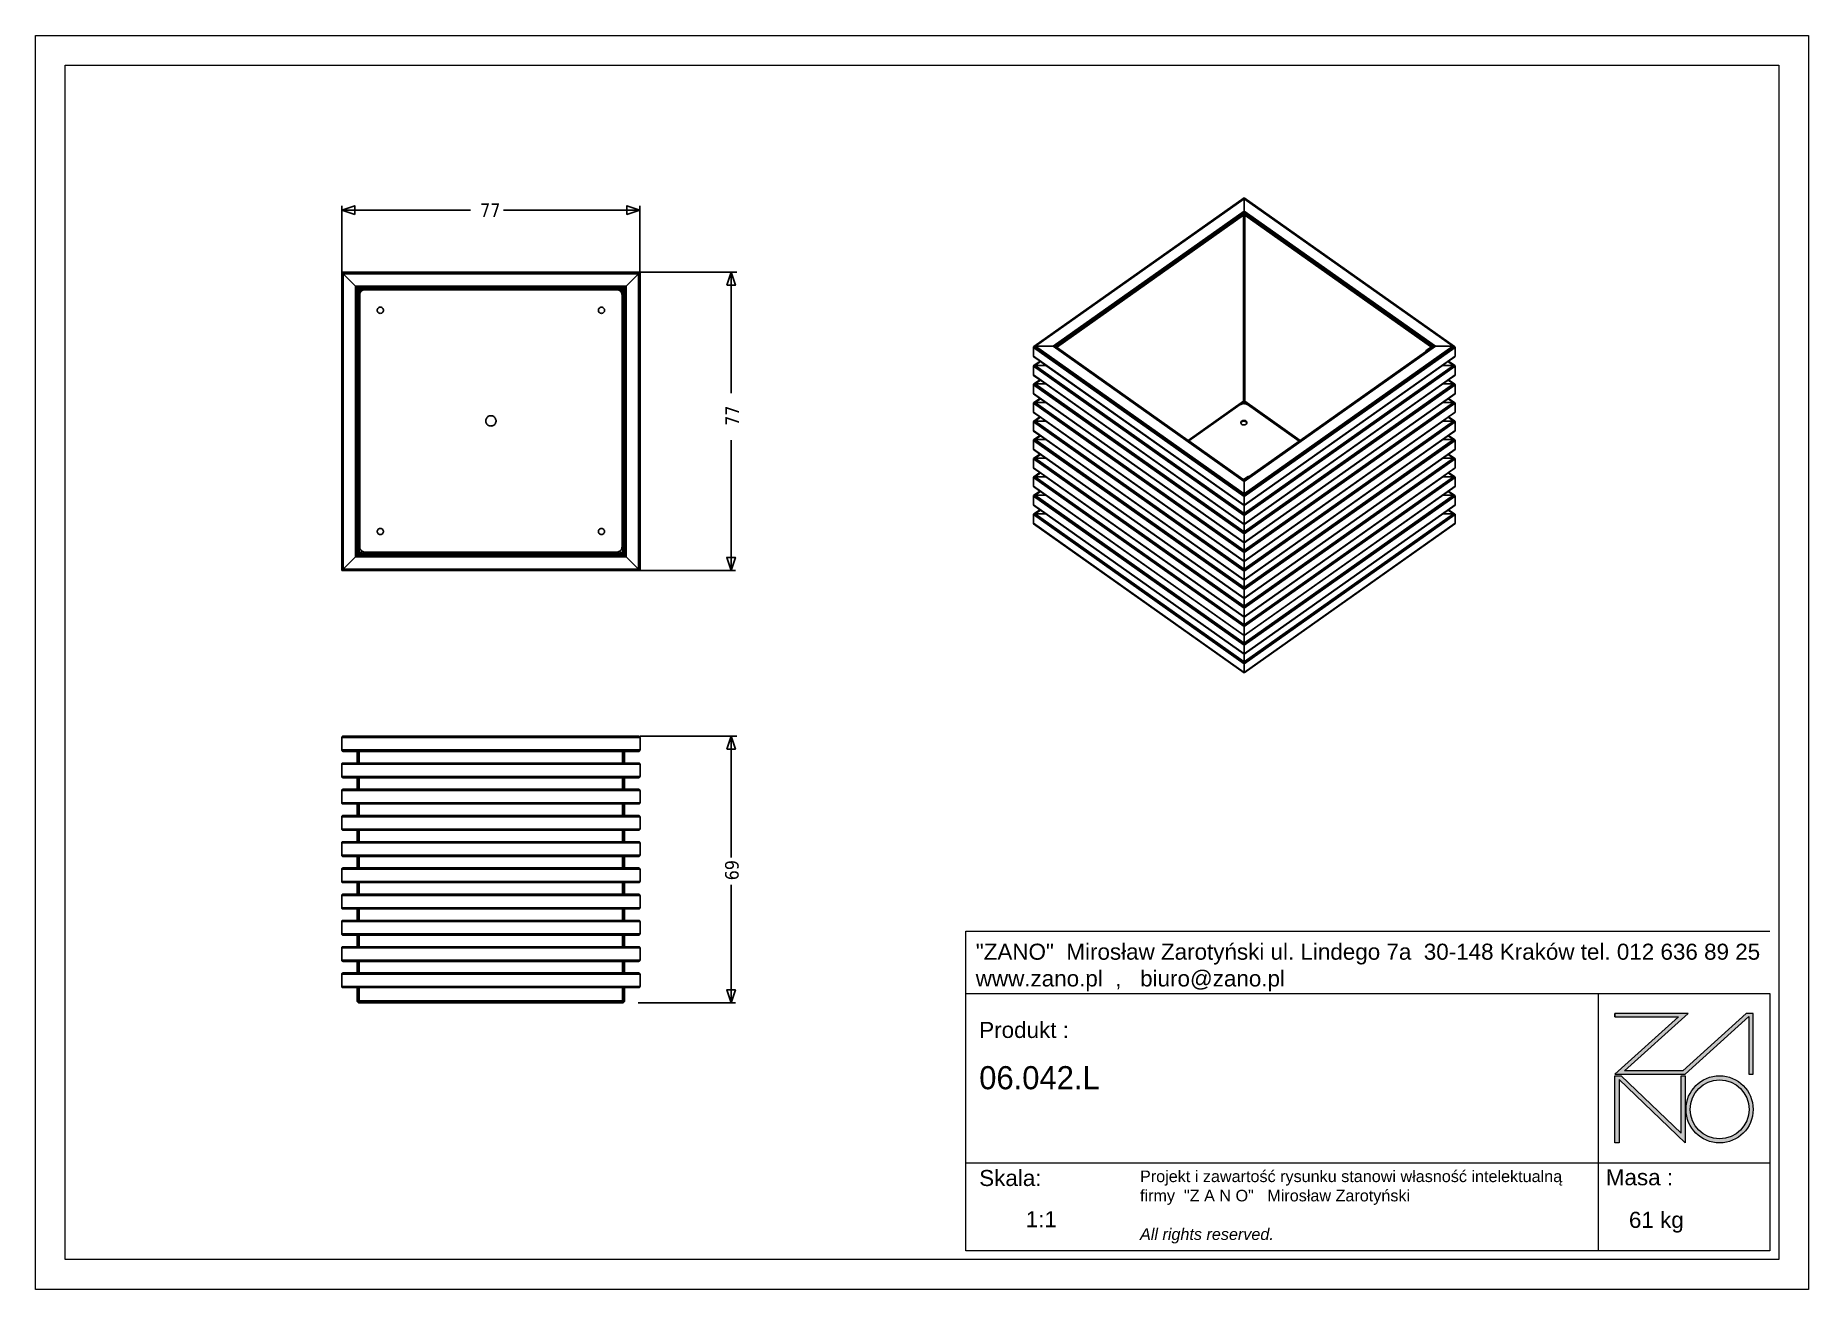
# Model space of a CAD drawing. Header units: inches. Extents: x 10 to 4608, y 10 to 3261.
import ezdxf

# ---------------------------------------------------------------- set-up
doc = ezdxf.new("R2010")
doc.units = ezdxf.units.IN
doc.header["$MEASUREMENT"] = 0
doc.layers.add('tabelka', color=155, linetype='Continuous')
doc.styles.get("Standard").update_dxf_attribs({"font": 'arial.ttf'})
doc.styles.add('Tahoma', font='tahoma.ttf')

msp = doc.modelspace()

# ---------------------------------------------------------------- texts
at = {"insert": (1163, 2790.5), "char_height": 35.01, "attachment_point": 7, "style": 'Tahoma'}
msp.add_mtext('77', dxfattribs=at)
at = {"char_height": 35.01, "attachment_point": 7, "rotation": 90, "style": 'Tahoma'}
for s, insert in [('77', (1833.9, 2249.2)), ('69', (1833.9, 1071))]:
    msp.add_mtext(s, dxfattribs=dict(at, insert=insert))
at = {"layer": 'tabelka', "lineweight": 5, "attachment_point": 1}
for s, insert, char_height, width in [('{\\fArial|b0|i0|c238|p34;"ZANO"  Mirosław Zarotyński ul. Lindego 7a  30-148 Kraków tel. 012 636 89 25\\Pwww.zano.pl  ,   biuro@zano.pl}', (2448.2, 906.7), 41.595, 2040.38), ('{\\fArial|b0|i0|c238|p34;Produkt : }', (2457.2, 703.9), 41.595, 265.273), ('{\\fCentury Gothic|b0|i0|c238|p34;06.042.L}', (2457.2, 589.3), 60, 849.376), ('{\\fArial|b0|i0|c238|p34;Skala: }', (2457.2, 320.1), 41.595, 191.675), ('{\\fArial|b0|i0|c238|p34;Masa :}', (4081.9, 322), 41.595, 200.457), ('{\\fArial|b0|i0|c238|p34;1:1}', (2577.7, 213.3), 41.595, 42.482), ('{\\fArial|b0|i0|c238|p34;61 kg}', (4141.9, 211.6), 41.595, 290.547)]:
    msp.add_mtext(s, dxfattribs=dict(at, insert=insert, char_height=char_height, width=width))
at = {"layer": 'tabelka', "color": 1, "lineweight": 5, "insert": (2874.1, 318.7), "char_height": 30, "width": 1186.12, "attachment_point": 1}
msp.add_mtext('{\\fArial|b0|i0|c0|p34;Projekt i zawartość rysunku stanowi własność intelektualną firmy \\fArial|b0|i0|c238|p34; "Z A N O"   Mirosław Zarotyński\\fArial|b0|i1|c238|p34;\\P\\PAll rights reserved.}', dxfattribs=at)

# ---------------------------------------------------------------- blocks, each defined once
blk = doc.blocks.new('zano')
at = {"layer": 'Defpoints', "lineweight": 5}
for points in [[(6270.2, 3716.2), (6270.2, 3707.4), (6434.8, 3707.4), (6270.2, 3558.4), (6452.4, 3558.4), (6617.9, 3708.2), (6617.9, 3558.4), (6628.6, 3558.4), (6628.6, 3716.2), (6610.7, 3716.2), (6446.1, 3567.2), (6295.4, 3567.2), (6459.9, 3716.2), (6270.2, 3716.2), (6270.2, 3707.4)], [(6270.2, 3554.4), (6286.2, 3554.4), (6441.7, 3405.6), (6441.7, 3554.4), (6452.4, 3554.4), (6452.4, 3380.5), (6281, 3544.6), (6281, 3380.5), (6270.2, 3380.5)]]:
    blk.add_hatch(color=251, dxfattribs=at).paths.add_polyline_path(points)
h = blk.add_hatch(color=251, dxfattribs=at)
h.paths.add_polyline_path([(6454.7, 3467.4, 1), (6628.6, 3467.4, 1)])
h.paths.add_polyline_path([(6617.9, 3467.4, -1), (6465.4, 3467.4, -1)], flags=16)
at = {"layer": 'Defpoints', "color": 251, "lineweight": 5}
blk.add_lwpolyline([(6434.8, 3707.4), (6270.2, 3558.4), (6452.4, 3558.4), (6617.9, 3708.2), (6617.9, 3558.4), (6628.6, 3558.4), (6628.6, 3716.2), (6610.7, 3716.2), (6446.1, 3567.2), (6295.4, 3567.2), (6459.9, 3716.2), (6270.2, 3716.2), (6270.2, 3707.4), (6432.1, 3707.4)], dxfattribs=at)
for points in [[(6270.2, 3716.2), (6270.2, 3707.4), (6434.8, 3707.4), (6270.2, 3558.4), (6452.4, 3558.4), (6617.9, 3708.2), (6617.9, 3558.4), (6628.6, 3558.4), (6628.6, 3716.2), (6610.7, 3716.2), (6446.1, 3567.2), (6295.4, 3567.2), (6459.9, 3716.2), (6270.2, 3716.2), (6270.2, 3707.4)], [(6270.2, 3554.4), (6286.2, 3554.4), (6441.7, 3405.6), (6441.7, 3554.4), (6452.4, 3554.4), (6452.4, 3380.5), (6281, 3544.6), (6281, 3380.5), (6270.2, 3380.5)]]:
    blk.add_lwpolyline(points, close=True, dxfattribs=at)
for radius in [87, 76.3]:
    blk.add_circle((6541.7, 3467.4), radius, dxfattribs=at)

# ---------------------------------------------------------------- linework, layer by layer
for p, q in [((804.2, 2647.5), (804.2, 2819.5)), ((804.2, 2808.5), (1138.2, 2808.5)), ((1223.8, 2808.5), (1577.5, 2808.5)), ((1577.5, 2649.2), (1577.5, 2819.7)), ((2598.5, 2454), (3144.4, 2840)), ((2599.2, 2454.5), (3144.4, 2839.9)), ((2600.1, 2454.8), (3144.4, 2839.7)), ((2601.1, 2455.1), (3144.4, 2839.2)), ((2602.2, 2455.2), (3144.4, 2838.6)), ((3144.4, 2837.9), (2603.2, 2455.3)), ((3144.4, 2805.9), (2648.5, 2455.3)), ((3144.4, 2805.2), (2649.5, 2455.2)), ((3144.4, 2839.9), (3144.4, 2840)), ((3144.4, 2840), (3690.3, 2454)), ((3144.4, 2839.7), (3144.4, 2839.9)), ((3144.4, 2839.9), (3689.6, 2454.5)), ((3144.4, 2839.2), (3144.4, 2839.7)), ((3144.4, 2839.7), (3688.7, 2454.8)), ((3144.4, 2838.6), (3144.4, 2839.2)), ((3144.4, 2839.2), (3687.6, 2455.1)), ((3144.4, 2837.9), (3144.4, 2838.6)), ((3144.4, 2838.6), (3686.6, 2455.2)), ((3144.4, 2805.9), (3144.4, 2837.9)), ((3685.6, 2455.3), (3144.4, 2837.9)), ((3144.4, 2805.2), (3144.4, 2805.9)), ((3640.3, 2455.3), (3144.4, 2805.9)), ((3144.4, 2804.3), (3144.4, 2805.2)), ((3639.3, 2455.2), (3144.4, 2805.2)), ((2650.5, 2455.1), (3144.4, 2804.3)), ((3144.4, 2803.3), (2651.6, 2454.8)), ((2652.5, 2454.5), (3144.4, 2802.3)), ((3144.4, 2801.3), (2653.2, 2454)), ((3144.4, 2800.4), (2653.8, 2453.6)), ((3144.4, 2799.7), (2654.3, 2453.2)), ((2657.9, 2455.1), (3140.6, 2796.5)), ((3142.5, 2795.1), (2659.8, 2453.8)), ((3144.4, 2799.1), (3140.6, 2796.5)), ((3140.6, 2796.5), (3142.3, 2797.3)), ((3142.3, 2797.3), (3144.4, 2797.6)), ((3142.5, 2795.1), (3143.4, 2795.5)), ((3142.5, 2775.2), (3142.5, 2795.1)), ((3143.4, 2775.8), (3142.5, 2775.2)), ((3142.5, 2775.1), (3143.4, 2775.7)), ((3142.5, 2774.7), (3143.4, 2775.3)), ((3142.5, 2774.6), (3143.4, 2775.2)), ((3142.5, 2775.1), (3142.5, 2775.2)), ((3142.5, 2774.7), (3142.5, 2775.1)), ((3142.5, 2774.4), (3143.4, 2775)), ((3142.5, 2774.3), (3143.4, 2774.9)), ((3142.5, 2774.3), (3143.4, 2774.9)), ((3142.5, 2774.6), (3142.5, 2774.7)), ((3142.5, 2774.4), (3142.5, 2774.6)), ((3142.5, 2774.3), (3142.5, 2774.4)), ((3142.5, 2755.1), (3142.5, 2774.3)), ((3142.5, 2774.3), (3142.5, 2774.3)), ((3143.4, 2795.5), (3144.4, 2795.7)), ((3143.4, 2775.8), (3143.4, 2795.5)), ((3143.4, 2775.7), (3143.4, 2775.8)), ((3143.4, 2775.3), (3143.4, 2775.7)), ((3143.4, 2775.2), (3143.4, 2775.3)), ((3143.4, 2775), (3143.4, 2775.2)), ((3143.4, 2774.9), (3143.4, 2775)), ((3143.4, 2755.7), (3143.4, 2774.9)), ((3143.4, 2774.9), (3143.4, 2774.9)), ((3144.4, 2803.3), (3144.4, 2804.3)), ((3144.4, 2804.3), (3638.2, 2455.1)), ((3144.4, 2802.3), (3144.4, 2803.3)), ((3637.2, 2454.8), (3144.4, 2803.3)), ((3144.4, 2801.3), (3144.4, 2802.3)), ((3144.4, 2802.3), (3636.3, 2454.5)), ((3144.4, 2800.4), (3144.4, 2801.3)), ((3635.6, 2454), (3144.4, 2801.3)), ((3144.4, 2799.7), (3144.4, 2800.4)), ((3634.9, 2453.6), (3144.4, 2800.4)), ((3144.4, 2799.1), (3144.4, 2799.7)), ((3634.4, 2453.2), (3144.4, 2799.7)), ((3144.4, 2797.6), (3144.4, 2799.1)), ((3148.2, 2796.5), (3144.4, 2799.1)), ((3144.4, 2797.6), (3146.4, 2797.3)), ((3144.4, 2795.7), (3145.4, 2795.5)), ((3144.4, 2795.7), (3144.4, 2313.2)), ((3145.4, 2795.5), (3146.3, 2795.1)), ((3145.4, 2775.8), (3145.4, 2795.5)), ((3146.3, 2775.2), (3145.4, 2775.8)), ((3145.4, 2775.7), (3145.4, 2775.8)), ((3145.4, 2775.7), (3146.3, 2775.1)), ((3145.4, 2775.3), (3145.4, 2775.7)), ((3146.3, 2774.7), (3145.4, 2775.3)), ((3145.4, 2775.2), (3145.4, 2775.3)), ((3145.4, 2775.2), (3146.3, 2774.6)), ((3145.4, 2775), (3145.4, 2775.2)), ((3146.3, 2774.4), (3145.4, 2775)), ((3145.4, 2774.9), (3145.4, 2775)), ((3145.4, 2774.9), (3146.3, 2774.3)), ((3145.4, 2774.9), (3146.3, 2774.3)), ((3145.4, 2755.7), (3145.4, 2774.9)), ((3145.4, 2774.9), (3145.4, 2774.9)), ((3627.1, 2455.1), (3146.3, 2795.1)), ((3146.3, 2795.1), (3146.3, 2775.2)), ((3146.3, 2775.2), (3146.3, 2775.1)), ((3146.3, 2775.1), (3146.3, 2774.7)), ((3146.3, 2774.7), (3146.3, 2774.6)), ((3146.3, 2774.6), (3146.3, 2774.4)), ((3146.3, 2774.4), (3146.3, 2774.3)), ((3146.3, 2774.3), (3146.3, 2774.3)), ((3146.3, 2774.3), (3146.3, 2755.1)), ((3146.4, 2797.3), (3148.2, 2796.5)), ((3148.2, 2796.5), (3629, 2456.5)), ((3142.5, 2755.1), (3143.4, 2755.7)), ((3142.5, 2753.9), (3142.5, 2755.1)), ((3143.4, 2754.5), (3142.5, 2753.9)), ((3142.5, 2753.1), (3142.5, 2753.9)), ((3142.5, 2753.1), (3143.4, 2753.7)), ((3142.5, 2752.4), (3142.5, 2753.1)), ((3142.5, 2752.4), (3143.4, 2753)), ((3142.5, 2751.6), (3142.5, 2752.4)), ((3143.4, 2752.3), (3142.5, 2751.6)), ((3142.5, 2751), (3143.4, 2751.6)), ((3142.5, 2751), (3142.5, 2751.6)), ((3142.5, 2750.4), (3143.4, 2751)), ((3142.5, 2750.4), (3142.5, 2751)), ((3143.4, 2750.6), (3142.5, 2750)), ((3142.5, 2750), (3142.5, 2750.4)), ((3142.5, 2741.6), (3142.5, 2750)), ((3142.5, 2741.6), (3143.4, 2742.2)), ((3143.4, 2742.1), (3142.5, 2741.5)), ((3143.4, 2741.9), (3142.5, 2741.3)), ((3143.4, 2741.6), (3142.5, 2741)), ((3142.5, 2741.5), (3142.5, 2741.6)), ((3142.5, 2741.3), (3142.5, 2741.5)), ((3142.5, 2741), (3142.5, 2741.3)), ((3142.5, 2740), (3142.5, 2741)), ((3143.4, 2740.6), (3142.5, 2740)), ((3142.5, 2728.2), (3142.5, 2740)), ((3143.4, 2728.9), (3142.5, 2728.2)), ((3142.5, 2727.4), (3142.5, 2728.2)), ((3142.5, 2727.4), (3143.4, 2728)), ((3143.4, 2727.9), (3142.5, 2727.3)), ((3142.5, 2726.9), (3143.4, 2727.6)), ((3143.4, 2727.6), (3142.5, 2727)), ((3143.4, 2727.4), (3142.5, 2726.7)), ((3143.4, 2727.4), (3142.5, 2726.8)), ((3142.5, 2727.3), (3142.5, 2727.4)), ((3142.5, 2726.7), (3143.4, 2727.3)), ((3142.5, 2727), (3142.5, 2727.3)), ((3142.5, 2726.9), (3142.5, 2727)), ((3142.5, 2726.8), (3142.5, 2726.9)), ((3142.5, 2726.7), (3142.5, 2726.8)), ((3142.5, 2707), (3142.5, 2726.7)), ((3142.5, 2726.7), (3142.5, 2726.7)), ((3143.4, 2754.5), (3143.4, 2755.7)), ((3143.4, 2753.7), (3143.4, 2754.5)), ((3143.4, 2753), (3143.4, 2753.7)), ((3143.4, 2752.3), (3143.4, 2753)), ((3143.4, 2751.6), (3143.4, 2752.3)), ((3143.4, 2751), (3143.4, 2751.6)), ((3143.4, 2750.6), (3143.4, 2751)), ((3143.4, 2742.2), (3143.4, 2750.6)), ((3143.4, 2742.1), (3143.4, 2742.2)), ((3143.4, 2741.9), (3143.4, 2742.1)), ((3143.4, 2741.6), (3143.4, 2741.9)), ((3143.4, 2740.6), (3143.4, 2741.6)), ((3143.4, 2728.9), (3143.4, 2740.6)), ((3143.4, 2728), (3143.4, 2728.9)), ((3143.4, 2727.9), (3143.4, 2728)), ((3143.4, 2727.6), (3143.4, 2727.9)), ((3143.4, 2727.4), (3143.4, 2727.6)), ((3143.4, 2727.6), (3143.4, 2727.6)), ((3143.4, 2727.3), (3143.4, 2727.4)), ((3143.4, 2727.4), (3143.4, 2727.4)), ((3143.4, 2707.6), (3143.4, 2727.3)), ((3146.3, 2755.1), (3145.4, 2755.7)), ((3145.4, 2754.6), (3145.4, 2755.7)), ((3145.4, 2754.6), (3146.3, 2753.9)), ((3145.4, 2753.2), (3145.4, 2754.6)), ((3145.4, 2753.2), (3146.3, 2752.5)), ((3145.4, 2752.5), (3145.4, 2753.2)), ((3145.4, 2752.5), (3146.3, 2751.9)), ((3145.4, 2751.8), (3145.4, 2752.5)), ((3146.3, 2751.2), (3145.4, 2751.8)), ((3145.4, 2751.3), (3145.4, 2751.8)), ((3146.3, 2750.7), (3145.4, 2751.3)), ((3145.4, 2750.8), (3145.4, 2751.3)), ((3145.4, 2750.8), (3146.3, 2750.2)), ((3145.4, 2750.6), (3145.4, 2750.8)), ((3145.4, 2750.6), (3146.3, 2750)), ((3145.4, 2742.2), (3145.4, 2750.6)), ((3145.4, 2742.2), (3146.3, 2741.6)), ((3145.4, 2742.1), (3145.4, 2742.2)), ((3146.3, 2741.5), (3145.4, 2742.1)), ((3145.4, 2741.9), (3145.4, 2742.1)), ((3146.3, 2741.3), (3145.4, 2741.9)), ((3145.4, 2741.6), (3145.4, 2741.9)), ((3145.4, 2741.6), (3146.3, 2741)), ((3145.4, 2740.6), (3145.4, 2741.6)), ((3146.3, 2740), (3145.4, 2740.6)), ((3145.4, 2728.9), (3145.4, 2740.6)), ((3146.3, 2728.2), (3145.4, 2728.9)), ((3145.4, 2728), (3145.4, 2728.9)), ((3146.3, 2727.4), (3145.4, 2728)), ((3145.4, 2727.9), (3145.4, 2728)), ((3145.4, 2727.9), (3146.3, 2727.3)), ((3145.4, 2727.8), (3145.4, 2727.9)), ((3146.3, 2727.2), (3145.4, 2727.8)), ((3145.4, 2727.5), (3145.4, 2727.8)), ((3146.3, 2726.9), (3145.4, 2727.5)), ((3145.4, 2727.4), (3145.4, 2727.5)), ((3145.4, 2727.4), (3146.3, 2726.7)), ((3145.4, 2727.4), (3146.3, 2726.8)), ((3145.4, 2727.4), (3145.4, 2727.4)), ((3145.4, 2727.3), (3145.4, 2727.4)), ((3146.3, 2726.7), (3145.4, 2727.3)), ((3145.4, 2707.6), (3145.4, 2727.3)), ((3146.3, 2755.1), (3146.3, 2753.9)), ((3146.3, 2753.9), (3146.3, 2752.5)), ((3146.3, 2752.5), (3146.3, 2751.9)), ((3146.3, 2751.9), (3146.3, 2751.2)), ((3146.3, 2751.2), (3146.3, 2750.7)), ((3146.3, 2750.7), (3146.3, 2750.2)), ((3146.3, 2750.2), (3146.3, 2750)), ((3146.3, 2750), (3146.3, 2741.6)), ((3146.3, 2741.6), (3146.3, 2741.5)), ((3146.3, 2741.5), (3146.3, 2741.3)), ((3146.3, 2741.3), (3146.3, 2741)), ((3146.3, 2741), (3146.3, 2740)), ((3146.3, 2740), (3146.3, 2728.2)), ((3146.3, 2728.2), (3146.3, 2727.4)), ((3146.3, 2727.4), (3146.3, 2727.3)), ((3146.3, 2727.3), (3146.3, 2727.2)), ((3146.3, 2727.2), (3146.3, 2726.9)), ((3146.3, 2726.9), (3146.3, 2726.8)), ((3146.3, 2726.8), (3146.3, 2726.7)), ((3146.3, 2726.7), (3146.3, 2726.7)), ((3146.3, 2726.7), (3146.3, 2707)), ((3142.5, 2707), (3143.4, 2707.6)), ((3142.5, 2705.8), (3142.5, 2707)), ((3143.4, 2706.4), (3142.5, 2705.8)), ((3142.5, 2705), (3142.5, 2705.8)), ((3142.5, 2705), (3143.4, 2705.7)), ((3142.5, 2704.3), (3142.5, 2705)), ((3142.5, 2704.3), (3143.4, 2704.9)), ((3142.5, 2703.6), (3142.5, 2704.3)), ((3143.4, 2704.2), (3142.5, 2703.6)), ((3142.5, 2702.9), (3142.5, 2703.6)), ((3142.5, 2702.9), (3143.4, 2703.5)), ((3142.5, 2702.3), (3143.4, 2703)), ((3142.5, 2702.3), (3142.5, 2702.9)), ((3143.4, 2702.5), (3142.5, 2701.9)), ((3142.5, 2701.9), (3142.5, 2702.3)), ((3142.5, 2693.5), (3142.5, 2701.9)), ((3143.4, 2694.1), (3142.5, 2693.4)), ((3142.5, 2693.5), (3143.4, 2694.1)), ((3143.4, 2693.9), (3142.5, 2693.2)), ((3143.4, 2693.5), (3142.5, 2692.9)), ((3142.5, 2693.4), (3142.5, 2693.5)), ((3142.5, 2693.2), (3142.5, 2693.4)), ((3142.5, 2692.9), (3142.5, 2693.2)), ((3142.5, 2691.9), (3142.5, 2692.9)), ((3143.4, 2692.6), (3142.5, 2691.9)), ((3142.5, 2680.2), (3142.5, 2691.9)), ((3143.4, 2680.8), (3142.5, 2680.2)), ((3142.5, 2679.3), (3142.5, 2680.2)), ((3142.5, 2679.3), (3143.4, 2679.9)), ((3143.4, 2679.8), (3142.5, 2679.2)), ((3143.4, 2679.6), (3142.5, 2678.9)), ((3142.5, 2678.9), (3143.4, 2679.5)), ((3143.4, 2679.3), (3142.5, 2678.7)), ((3143.4, 2679.3), (3142.5, 2678.7)), ((3142.5, 2679.2), (3142.5, 2679.3)), ((3142.5, 2678.6), (3143.4, 2679.2)), ((3142.5, 2678.9), (3142.5, 2679.2)), ((3142.5, 2678.7), (3142.5, 2678.9)), ((3142.5, 2678.9), (3142.5, 2678.9)), ((3142.5, 2678.6), (3142.5, 2678.7)), ((3142.5, 2678.7), (3142.5, 2678.7)), ((3142.5, 2658.9), (3142.5, 2678.6)), ((3143.4, 2706.4), (3143.4, 2707.6)), ((3143.4, 2705.7), (3143.4, 2706.4)), ((3143.4, 2704.9), (3143.4, 2705.7)), ((3143.4, 2704.2), (3143.4, 2704.9)), ((3143.4, 2703.5), (3143.4, 2704.2)), ((3143.4, 2703), (3143.4, 2703.5)), ((3143.4, 2702.5), (3143.4, 2703)), ((3143.4, 2694.1), (3143.4, 2702.5)), ((3143.4, 2693.9), (3143.4, 2694.1)), ((3143.4, 2694.1), (3143.4, 2694.1)), ((3143.4, 2693.5), (3143.4, 2693.9)), ((3143.4, 2692.6), (3143.4, 2693.5)), ((3143.4, 2680.8), (3143.4, 2692.6)), ((3143.4, 2679.9), (3143.4, 2680.8)), ((3143.4, 2679.8), (3143.4, 2679.9)), ((3143.4, 2679.6), (3143.4, 2679.8)), ((3143.4, 2679.5), (3143.4, 2679.6)), ((3143.4, 2679.3), (3143.4, 2679.5)), ((3143.4, 2679.2), (3143.4, 2679.3)), ((3143.4, 2679.3), (3143.4, 2679.3)), ((3143.4, 2659.6), (3143.4, 2679.2)), ((3146.3, 2707), (3145.4, 2707.6)), ((3145.4, 2706.5), (3145.4, 2707.6)), ((3145.4, 2706.5), (3146.3, 2705.9)), ((3145.4, 2705.1), (3145.4, 2706.5)), ((3145.4, 2705.1), (3146.3, 2704.5)), ((3145.4, 2704.4), (3145.4, 2705.1)), ((3145.4, 2704.4), (3146.3, 2703.8)), ((3145.4, 2703.8), (3145.4, 2704.4)), ((3146.3, 2703.1), (3145.4, 2703.8)), ((3145.4, 2703.2), (3145.4, 2703.8)), ((3146.3, 2702.6), (3145.4, 2703.2)), ((3145.4, 2702.7), (3145.4, 2703.2)), ((3145.4, 2702.7), (3146.3, 2702.1)), ((3145.4, 2702.5), (3145.4, 2702.7)), ((3145.4, 2702.5), (3146.3, 2701.9)), ((3145.4, 2694.1), (3145.4, 2702.5)), ((3145.4, 2694.1), (3146.3, 2693.5)), ((3146.3, 2693.4), (3145.4, 2694.1)), ((3145.4, 2693.9), (3145.4, 2694.1)), ((3145.4, 2694.1), (3145.4, 2694.1)), ((3146.3, 2693.2), (3145.4, 2693.9)), ((3145.4, 2693.5), (3145.4, 2693.9)), ((3145.4, 2693.5), (3146.3, 2692.9)), ((3145.4, 2692.6), (3145.4, 2693.5)), ((3146.3, 2691.9), (3145.4, 2692.6)), ((3145.4, 2680.8), (3145.4, 2692.6)), ((3146.3, 2680.2), (3145.4, 2680.8)), ((3145.4, 2679.9), (3145.4, 2680.8)), ((3146.3, 2679.3), (3145.4, 2679.9)), ((3145.4, 2679.9), (3146.3, 2679.3)), ((3145.4, 2679.9), (3145.4, 2679.9)), ((3145.4, 2679.7), (3145.4, 2679.9)), ((3146.3, 2679.1), (3145.4, 2679.7)), ((3145.4, 2679.4), (3145.4, 2679.7)), ((3146.3, 2678.8), (3145.4, 2679.4)), ((3145.4, 2679.3), (3145.4, 2679.4)), ((3145.4, 2679.3), (3146.3, 2678.7)), ((3145.4, 2679.3), (3146.3, 2678.7)), ((3145.4, 2679.2), (3145.4, 2679.3)), ((3145.4, 2679.3), (3145.4, 2679.3)), ((3146.3, 2678.6), (3145.4, 2679.2)), ((3145.4, 2659.6), (3145.4, 2679.2)), ((3146.3, 2707), (3146.3, 2705.9)), ((3146.3, 2705.9), (3146.3, 2704.5)), ((3146.3, 2704.5), (3146.3, 2703.8)), ((3146.3, 2703.8), (3146.3, 2703.1)), ((3146.3, 2703.1), (3146.3, 2702.6)), ((3146.3, 2702.6), (3146.3, 2702.1)), ((3146.3, 2702.1), (3146.3, 2701.9)), ((3146.3, 2701.9), (3146.3, 2693.5)), ((3146.3, 2693.5), (3146.3, 2693.4)), ((3146.3, 2693.4), (3146.3, 2693.2)), ((3146.3, 2693.2), (3146.3, 2692.9)), ((3146.3, 2692.9), (3146.3, 2691.9)), ((3146.3, 2691.9), (3146.3, 2680.2)), ((3146.3, 2680.2), (3146.3, 2679.3)), ((3146.3, 2679.3), (3146.3, 2679.3)), ((3146.3, 2679.3), (3146.3, 2679.1)), ((3146.3, 2679.1), (3146.3, 2678.8)), ((3146.3, 2678.8), (3146.3, 2678.7)), ((3146.3, 2678.7), (3146.3, 2678.7)), ((3146.3, 2678.7), (3146.3, 2678.6)), ((3146.3, 2678.6), (3146.3, 2658.9)), ((1577.6, 2647.2), (804.2, 2647.2)), ((804.2, 2647.2), (804.2, 1873.9)), ((804.3, 2647.1), (804.2, 2647.2)), ((804.3, 1873.9), (804.3, 2647.1)), ((804.5, 2646.9), (804.3, 2647.1)), ((804.3, 2647.1), (1577.5, 2647.1)), ((804.5, 1874.1), (804.5, 2646.9)), ((804.9, 2646.5), (804.5, 2646.9)), ((804.5, 2646.9), (1577.3, 2646.9)), ((804.9, 1874.5), (804.9, 2646.5)), ((805.4, 2646), (804.9, 2646.5)), ((804.9, 2646.5), (1576.9, 2646.5)), ((805.4, 1875), (805.4, 2646)), ((806.1, 2645.4), (805.4, 2646)), ((805.4, 2646), (1576.4, 2646)), ((806.1, 1875.7), (806.1, 2645.4)), ((806.8, 2644.7), (806.1, 2645.4)), ((806.1, 2645.4), (1575.8, 2645.4)), ((806.8, 1876.4), (806.8, 2644.7)), ((807.5, 2643.9), (806.8, 2644.7)), ((806.8, 2644.7), (1575, 2644.7)), ((807.5, 1877.1), (807.5, 2643.9)), ((808.2, 2643.2), (807.5, 2643.9)), ((807.5, 2643.9), (1574.3, 2643.9)), ((808.2, 2643.2), (808.2, 1877.9)), ((840.2, 2611.2), (808.2, 2643.2)), ((1573.6, 2643.2), (808.2, 2643.2)), ((1541.6, 2611.2), (1573.6, 2643.2)), ((1573.6, 2643.2), (1574.3, 2643.9)), ((1573.6, 1877.9), (1573.6, 2643.2)), ((1574.3, 2643.9), (1575, 2644.7)), ((1574.3, 2643.9), (1574.3, 1877.1)), ((1575, 2644.7), (1575.8, 2645.4)), ((1575, 2644.7), (1575, 1876.4)), ((1575.8, 2645.4), (1576.4, 2646)), ((1575.8, 2645.4), (1575.8, 1875.7)), ((1576.4, 2646), (1576.9, 2646.5)), ((1576.4, 2646), (1576.4, 1875)), ((1576.9, 2646.5), (1577.3, 2646.9)), ((1576.9, 2646.5), (1576.9, 1874.5)), ((1577.3, 2646.9), (1577.5, 2647.1)), ((1577.3, 2646.9), (1577.3, 1874.1)), ((1577.5, 2647.1), (1577.6, 2647.2)), ((1577.5, 2647.1), (1577.5, 1873.9)), ((1577.6, 2647.5), (1828.6, 2647.5)), ((1577.6, 2647.5), (1824.6, 2647.5)), ((1577.6, 1873.9), (1577.6, 2647.2)), ((1813.8, 2647.5), (1813.8, 2333.6)), ((3142.5, 2658.9), (3143.4, 2659.6)), ((3142.5, 2657.7), (3142.5, 2658.9)), ((3143.4, 2658.3), (3142.5, 2657.7)), ((3142.5, 2657), (3142.5, 2657.7)), ((3142.5, 2657), (3143.4, 2657.6)), ((3142.5, 2656.2), (3142.5, 2657)), ((3142.5, 2656.2), (3143.4, 2656.8)), ((3142.5, 2655.5), (3142.5, 2656.2)), ((3143.4, 2656.1), (3142.5, 2655.5)), ((3142.5, 2654.8), (3142.5, 2655.5)), ((3142.5, 2654.8), (3143.4, 2655.4)), ((3142.5, 2654.3), (3143.4, 2654.9)), ((3142.5, 2654.3), (3142.5, 2654.8)), ((3143.4, 2654.4), (3142.5, 2653.8)), ((3142.5, 2653.8), (3142.5, 2654.3)), ((3142.5, 2645.4), (3142.5, 2653.8)), ((3143.4, 2646), (3142.5, 2645.4)), ((3142.5, 2645.4), (3143.4, 2646)), ((3143.4, 2645.8), (3142.5, 2645.2)), ((3143.4, 2645.4), (3142.5, 2644.8)), ((3142.5, 2645.2), (3142.5, 2645.4)), ((3142.5, 2645.4), (3142.5, 2645.4)), ((3142.5, 2644.8), (3142.5, 2645.2)), ((3142.5, 2643.9), (3142.5, 2644.8)), ((3143.4, 2644.5), (3142.5, 2643.9)), ((3142.5, 2632.1), (3142.5, 2643.9)), ((3143.4, 2632.7), (3142.5, 2632.1)), ((3142.5, 2631.2), (3142.5, 2632.1)), ((3142.5, 2631.2), (3143.4, 2631.8)), ((3143.4, 2631.7), (3142.5, 2631.1)), ((3143.4, 2631.5), (3142.5, 2630.9)), ((3142.5, 2630.8), (3143.4, 2631.4)), ((3143.4, 2631.2), (3142.5, 2630.6)), ((3143.4, 2631.2), (3142.5, 2630.6)), ((3142.5, 2631.1), (3142.5, 2631.2)), ((3142.5, 2630.5), (3143.4, 2631.1)), ((3142.5, 2630.9), (3142.5, 2631.1)), ((3142.5, 2630.8), (3142.5, 2630.9)), ((3142.5, 2630.6), (3142.5, 2630.8)), ((3142.5, 2630.5), (3142.5, 2630.6)), ((3142.5, 2630.6), (3142.5, 2630.6)), ((3142.5, 2610.9), (3142.5, 2630.5)), ((3143.4, 2658.3), (3143.4, 2659.6)), ((3143.4, 2657.6), (3143.4, 2658.3)), ((3143.4, 2656.8), (3143.4, 2657.6)), ((3143.4, 2656.1), (3143.4, 2656.8)), ((3143.4, 2655.4), (3143.4, 2656.1)), ((3143.4, 2654.9), (3143.4, 2655.4)), ((3143.4, 2654.4), (3143.4, 2654.9)), ((3143.4, 2646), (3143.4, 2654.4)), ((3143.4, 2645.8), (3143.4, 2646)), ((3143.4, 2646), (3143.4, 2646)), ((3143.4, 2645.4), (3143.4, 2645.8)), ((3143.4, 2644.5), (3143.4, 2645.4)), ((3143.4, 2632.7), (3143.4, 2644.5)), ((3143.4, 2631.8), (3143.4, 2632.7)), ((3143.4, 2631.7), (3143.4, 2631.8)), ((3143.4, 2631.5), (3143.4, 2631.7)), ((3143.4, 2631.4), (3143.4, 2631.5)), ((3143.4, 2631.2), (3143.4, 2631.4)), ((3143.4, 2631.1), (3143.4, 2631.2)), ((3143.4, 2631.2), (3143.4, 2631.2)), ((3143.4, 2611.5), (3143.4, 2631.1)), ((3146.3, 2658.9), (3145.4, 2659.6)), ((3145.4, 2658.4), (3145.4, 2659.6)), ((3145.4, 2658.4), (3146.3, 2657.8)), ((3145.4, 2657), (3145.4, 2658.4)), ((3145.4, 2657), (3146.3, 2656.4)), ((3145.4, 2656.3), (3145.4, 2657)), ((3145.4, 2656.3), (3146.3, 2655.7)), ((3145.4, 2655.7), (3145.4, 2656.3)), ((3146.3, 2655.1), (3145.4, 2655.7)), ((3145.4, 2655.1), (3145.4, 2655.7)), ((3146.3, 2654.5), (3145.4, 2655.1)), ((3145.4, 2654.7), (3145.4, 2655.1)), ((3145.4, 2654.7), (3146.3, 2654)), ((3145.4, 2654.4), (3145.4, 2654.7)), ((3145.4, 2654.4), (3146.3, 2653.8)), ((3145.4, 2646), (3145.4, 2654.4)), ((3145.4, 2646), (3146.3, 2645.4)), ((3146.3, 2645.4), (3145.4, 2646)), ((3145.4, 2645.8), (3145.4, 2646)), ((3145.4, 2646), (3145.4, 2646)), ((3146.3, 2645.2), (3145.4, 2645.8)), ((3145.4, 2645.4), (3145.4, 2645.8)), ((3145.4, 2645.4), (3146.3, 2644.8)), ((3145.4, 2644.5), (3145.4, 2645.4)), ((3146.3, 2643.9), (3145.4, 2644.5)), ((3145.4, 2632.7), (3145.4, 2644.5)), ((3146.3, 2632.1), (3145.4, 2632.7)), ((3145.4, 2631.8), (3145.4, 2632.7)), ((3146.3, 2631.2), (3145.4, 2631.8)), ((3145.4, 2631.8), (3146.3, 2631.2)), ((3145.4, 2631.6), (3145.4, 2631.8)), ((3145.4, 2631.8), (3145.4, 2631.8)), ((3146.3, 2631), (3145.4, 2631.6)), ((3145.4, 2631.4), (3145.4, 2631.6)), ((3146.3, 2630.7), (3145.4, 2631.4)), ((3145.4, 2631.2), (3145.4, 2631.4)), ((3145.4, 2631.2), (3146.3, 2630.6)), ((3145.4, 2631.2), (3146.3, 2630.6)), ((3145.4, 2631.1), (3145.4, 2631.2)), ((3145.4, 2631.2), (3145.4, 2631.2)), ((3146.3, 2630.5), (3145.4, 2631.1)), ((3145.4, 2611.5), (3145.4, 2631.1)), ((3146.3, 2658.9), (3146.3, 2657.8)), ((3146.3, 2657.8), (3146.3, 2656.4)), ((3146.3, 2656.4), (3146.3, 2655.7)), ((3146.3, 2655.7), (3146.3, 2655.1)), ((3146.3, 2655.1), (3146.3, 2654.5)), ((3146.3, 2654.5), (3146.3, 2654)), ((3146.3, 2654), (3146.3, 2653.8)), ((3146.3, 2653.8), (3146.3, 2645.4)), ((3146.3, 2645.4), (3146.3, 2645.4)), ((3146.3, 2645.4), (3146.3, 2645.2)), ((3146.3, 2645.2), (3146.3, 2644.8)), ((3146.3, 2644.8), (3146.3, 2643.9)), ((3146.3, 2643.9), (3146.3, 2632.1)), ((3146.3, 2632.1), (3146.3, 2631.2)), ((3146.3, 2631.2), (3146.3, 2631.2)), ((3146.3, 2631.2), (3146.3, 2631)), ((3146.3, 2631), (3146.3, 2630.7)), ((3146.3, 2630.7), (3146.3, 2630.6)), ((3146.3, 2630.6), (3146.3, 2630.6)), ((3146.3, 2630.6), (3146.3, 2630.5)), ((3146.3, 2630.5), (3146.3, 2610.9)), ((840.2, 2611.2), (840.2, 1909.9)), ((841, 2610.5), (840.2, 2611.2)), ((1541.6, 2611.2), (840.2, 2611.2)), ((841, 2610.5), (841, 1910.6)), ((841.7, 2609.7), (841, 2610.5)), ((1540.8, 2610.5), (841, 2610.5)), ((841.7, 1911.3), (841.7, 2609.7)), ((842.4, 2609), (841.7, 2609.7)), ((841.7, 2609.7), (1540.1, 2609.7)), ((842.4, 2609), (842.4, 1912.1)), ((843.1, 2608.4), (842.4, 2609)), ((1539.4, 2609), (842.4, 2609)), ((843.1, 1912.7), (843.1, 2608.4)), ((843.6, 2607.9), (843.1, 2608.4)), ((843.1, 2608.4), (1538.7, 2608.4)), ((843.6, 2607.9), (843.6, 1913.2)), ((844, 2607.5), (843.6, 2607.9)), ((1538.2, 2607.9), (843.6, 2607.9)), ((844, 2607.5), (844, 1913.6)), ((844.2, 2607.3), (844, 2607.5)), ((1537.9, 2607.5), (844, 2607.5)), ((844.2, 2607.3), (844.2, 1913.8)), ((844.2, 2607.2), (844.2, 2607.3)), ((1537.6, 2607.3), (844.2, 2607.3)), ((844.2, 2607.2), (844.2, 2601.9)), ((849.6, 2607.2), (844.2, 2607.2)), ((844.2, 2601.9), (844.6, 2603.9)), ((844.2, 1921.9), (844.2, 2601.9)), ((844.6, 2603.9), (845.8, 2605.6)), ((845.8, 2605.6), (847.5, 2606.8)), ((846.9, 2601.9), (847.1, 2602.9)), ((846.9, 2601.9), (847, 2601.7)), ((846.9, 2601.9), (846.9, 2601.7)), ((846.9, 2601.7), (847, 2601.7)), ((846.9, 2601.7), (846.9, 2601.5)), ((846.9, 2601.5), (847, 2601.5)), ((847, 2601.5), (846.9, 2601.5)), ((846.9, 2601.5), (846.9, 2601.5)), ((846.9, 2601.5), (846.9, 2601.3)), ((846.9, 2601.3), (846.9, 2601.2)), ((846.9, 2601.3), (847, 2601.3)), ((846.9, 2601.2), (846.9, 1921.9)), ((847, 2601.2), (846.9, 2601.2)), ((847, 2601.7), (847.1, 2601.6)), ((847, 2601.5), (847, 2601.7)), ((847, 2601.5), (847.1, 2601.5)), ((847.1, 2601.5), (847, 2601.5)), ((847, 2601.3), (847, 2601.5)), ((847, 2601.5), (847, 2601.5)), ((847, 2601.2), (847, 2601.3)), ((847, 2601.3), (847.1, 2601.3)), ((847, 1921.6), (847, 2601.2)), ((847.1, 2601.2), (847, 2601.2)), ((847.1, 2602.9), (847.7, 2603.8)), ((847.1, 2601.6), (847.4, 2601.5)), ((847.1, 2601.6), (847.1, 2601.5)), ((847.1, 2601.5), (847.4, 2601.5)), ((847.4, 2601.5), (847.1, 2601.5)), ((847.1, 2601.5), (847.1, 2601.3)), ((847.1, 2601.5), (847.1, 2601.5)), ((847.1, 2601.3), (847.1, 2601.2)), ((847.1, 2601.3), (847.4, 2601.3)), ((847.1, 2601.2), (847.1, 1920.8)), ((847.4, 2601.2), (847.1, 2601.2)), ((847.4, 2601.5), (847.7, 2601.4)), ((847.4, 2601.5), (847.4, 2601.3)), ((847.4, 2601.3), (847.7, 2601.3)), ((847.4, 2601.3), (847.4, 2601.2)), ((847.4, 2601.2), (847.4, 1920.5)), ((847.5, 2601.2), (847.4, 2601.2)), ((847.5, 2606.8), (849.6, 2607.2)), ((847.5, 1920.2), (847.5, 2601.2)), ((847.7, 2601.1), (847.5, 2601.2)), ((847.7, 2601.2), (847.5, 2601.2)), ((847.7, 2603.8), (848.6, 2604.3)), ((847.7, 2601.4), (848.1, 2601.3)), ((847.7, 2601.4), (847.7, 2601.3)), ((847.7, 2601.3), (848.1, 2601.3)), ((848.1, 2601.3), (847.7, 2601.2)), ((847.7, 2601.3), (847.7, 2601.2)), ((847.7, 2601.2), (847.7, 2601.1)), ((848.1, 2601.1), (847.7, 2601.1)), ((847.7, 2601.1), (847.7, 1920)), ((848.1, 2601.3), (848.6, 2601.2)), ((848.1, 2601.3), (848.1, 2601.1)), ((848.1, 2601.1), (848.1, 1919.7)), ((848.6, 2604.3), (849.6, 2604.5)), ((848.6, 2601.2), (849.1, 2601)), ((848.6, 2601.2), (848.6, 2601.1)), ((848.6, 2601.1), (849.1, 2601)), ((848.6, 2601.1), (848.6, 2601)), ((848.6, 2601), (849.1, 2601)), ((849.1, 2601), (848.6, 2601)), ((848.6, 2601), (848.6, 1919.4)), ((849.1, 2601), (849.6, 2600.9)), ((849.6, 2600.9), (849.1, 2601)), ((849.1, 2601), (849.1, 2601)), ((849.1, 2601), (849.1, 1919.3)), ((849.6, 2607.2), (1532.2, 2607.2)), ((849.6, 2604.5), (1532.2, 2604.5)), ((849.6, 2604.5), (849.7, 2604.5)), ((854.3, 2597.4), (849.6, 2601.6)), ((849.6, 2601.6), (849.6, 2600.9)), ((849.6, 2600.9), (849.6, 1919.2)), ((849.7, 2604.5), (1532.1, 2604.5)), ((849.7, 2604.5), (849.8, 2604.3)), ((1532, 2604.3), (849.8, 2604.3)), ((849.8, 2604.3), (849.9, 2604.1)), ((850.5, 2601.9), (849.8, 2601.9)), ((849.8, 2601.9), (854.5, 2597.6)), ((1531.9, 2604.1), (849.9, 2604.1)), ((849.9, 2604.1), (850, 2603.8)), ((850, 2603.8), (850.2, 2603.3)), ((1531.8, 2603.8), (850, 2603.8)), ((850.2, 2603.3), (850.3, 2602.9)), ((1531.7, 2603.3), (850.2, 2603.3)), ((850.3, 2602.9), (850.4, 2602.4)), ((1531.5, 2602.9), (850.3, 2602.9)), ((850.4, 2602.4), (850.5, 2601.9)), ((1531.4, 2602.4), (850.4, 2602.4)), ((850.5, 2601.9), (864.2, 2601.9)), ((851, 2590.4), (850.9, 2588.5)), ((850.9, 2588.5), (850.9, 1935.2)), ((851.4, 2592.3), (851, 2590.4)), ((852.1, 2594.1), (851.4, 2592.3)), ((853, 2595.7), (852.1, 2594.1)), ((854.2, 2597.3), (853, 2595.7)), ((854.3, 2597.4), (854.2, 2597.3)), ((854.5, 2597.6), (854.3, 2597.4)), ((855.5, 2598.6), (854.5, 2597.6)), ((857, 2599.7), (855.5, 2598.6)), ((858.7, 2600.7), (857, 2599.7)), ((860.5, 2601.3), (858.7, 2600.7)), ((862.3, 2601.7), (860.5, 2601.3)), ((864.2, 2601.9), (862.3, 2601.7)), ((1517.6, 2601.9), (864.2, 2601.9)), ((1519.5, 2601.7), (1517.6, 2601.9)), ((1517.6, 2601.9), (1531.3, 2601.9)), ((1521.3, 2601.3), (1519.5, 2601.7)), ((1523.1, 2600.7), (1521.3, 2601.3)), ((1524.8, 2599.7), (1523.1, 2600.7)), ((1526.3, 2598.6), (1524.8, 2599.7)), ((1527.3, 2597.6), (1526.3, 2598.6)), ((1527.3, 2597.6), (1532, 2601.9)), ((1527.6, 2597.4), (1527.3, 2597.6)), ((1532.2, 2601.6), (1527.6, 2597.4)), ((1527.7, 2597.3), (1527.6, 2597.4)), ((1528.8, 2595.7), (1527.7, 2597.3)), ((1529.7, 2594.1), (1528.8, 2595.7)), ((1530.4, 2592.3), (1529.7, 2594.1)), ((1530.8, 2590.4), (1530.4, 2592.3)), ((1530.9, 2588.5), (1530.8, 2590.4)), ((1530.9, 1935.2), (1530.9, 2588.5)), ((1531.4, 2602.4), (1531.3, 2601.9)), ((1532, 2601.9), (1531.3, 2601.9)), ((1531.5, 2602.9), (1531.4, 2602.4)), ((1531.7, 2603.3), (1531.5, 2602.9)), ((1531.8, 2603.8), (1531.7, 2603.3)), ((1531.9, 2604.1), (1531.8, 2603.8)), ((1532, 2604.3), (1531.9, 2604.1)), ((1532.1, 2604.5), (1532, 2604.3)), ((1532.2, 2604.5), (1532.1, 2604.5)), ((1532.2, 2607.2), (1534.3, 2606.8)), ((1537.6, 2607.2), (1532.2, 2607.2)), ((1532.2, 2604.5), (1533.3, 2604.3)), ((1532.2, 2600.9), (1532.2, 2601.6)), ((1532.2, 2600.9), (1532.8, 2601)), ((1532.2, 2600.9), (1532.2, 1919.2)), ((1532.8, 2601), (1533.3, 2601.2)), ((1532.8, 1919.3), (1532.8, 2601)), ((1533.3, 2604.3), (1534.1, 2603.8)), ((1533.3, 2601.2), (1533.7, 2601.3)), ((1533.3, 1919.4), (1533.3, 2601.2)), ((1533.7, 2601.3), (1534.1, 2601.4)), ((1533.7, 1919.7), (1533.7, 2601.3)), ((1534.1, 2603.8), (1534.7, 2602.9)), ((1534.1, 2601.4), (1534.5, 2601.5)), ((1534.1, 1920), (1534.1, 2601.4)), ((1534.3, 2606.8), (1536, 2605.6)), ((1534.5, 2601.5), (1534.7, 2601.6)), ((1534.5, 1920.5), (1534.5, 2601.5)), ((1534.7, 2602.9), (1534.9, 2601.9)), ((1534.7, 2601.6), (1534.9, 2601.7)), ((1534.7, 1920.8), (1534.7, 2601.6)), ((1534.9, 2601.9), (1534.9, 1921.9)), ((1534.9, 2601.7), (1534.9, 2601.9)), ((1534.9, 2601.7), (1534.9, 1921.6)), ((1536, 2605.6), (1537.2, 2603.9)), ((1537.2, 2603.9), (1537.6, 2601.9)), ((1537.6, 2607.3), (1537.9, 2607.5)), ((1537.6, 2607.2), (1537.6, 2607.3)), ((1537.6, 1913.8), (1537.6, 2607.3)), ((1537.6, 2601.9), (1537.6, 2607.2)), ((1537.6, 2601.9), (1537.6, 1921.9)), ((1537.9, 2607.5), (1538.2, 2607.9)), ((1537.9, 1913.6), (1537.9, 2607.5)), ((1538.2, 2607.9), (1538.7, 2608.4)), ((1538.2, 1913.2), (1538.2, 2607.9)), ((1538.7, 2608.4), (1539.4, 2609)), ((1538.7, 2608.4), (1538.7, 1912.7)), ((1539.4, 2609), (1540.1, 2609.7)), ((1539.4, 1912.1), (1539.4, 2609)), ((1540.1, 2609.7), (1540.8, 2610.5)), ((1540.1, 2609.7), (1540.1, 1911.3)), ((1540.8, 2610.5), (1541.6, 2611.2)), ((1540.8, 1910.6), (1540.8, 2610.5)), ((1541.6, 1909.9), (1541.6, 2611.2)), ((3142.5, 2610.9), (3143.4, 2611.5)), ((3142.5, 2609.6), (3142.5, 2610.9)), ((3143.4, 2610.2), (3142.5, 2609.6)), ((3142.5, 2608.9), (3142.5, 2609.6)), ((3142.5, 2608.9), (3143.4, 2609.5)), ((3142.5, 2608.1), (3142.5, 2608.9)), ((3142.5, 2608.1), (3143.4, 2608.7)), ((3142.5, 2607.4), (3142.5, 2608.1)), ((3143.4, 2608), (3142.5, 2607.4)), ((3142.5, 2606.7), (3142.5, 2607.4)), ((3142.5, 2606.7), (3143.4, 2607.3)), ((3142.5, 2606.2), (3143.4, 2606.8)), ((3142.5, 2606.2), (3142.5, 2606.7)), ((3143.4, 2606.4), (3142.5, 2605.7)), ((3142.5, 2605.7), (3142.5, 2606.2)), ((3142.5, 2597.3), (3142.5, 2605.7)), ((3143.4, 2597.9), (3142.5, 2597.3)), ((3142.5, 2597.3), (3143.4, 2597.9)), ((3143.4, 2597.7), (3142.5, 2597.1)), ((3143.4, 2597.3), (3142.5, 2596.7)), ((3142.5, 2597.1), (3142.5, 2597.3)), ((3142.5, 2597.3), (3142.5, 2597.3)), ((3142.5, 2596.7), (3142.5, 2597.1)), ((3142.5, 2595.8), (3142.5, 2596.7)), ((3143.4, 2596.4), (3142.5, 2595.8)), ((3142.5, 2584), (3142.5, 2595.8)), ((3143.4, 2584.6), (3142.5, 2584)), ((3142.5, 2583.1), (3142.5, 2584)), ((3142.5, 2583.1), (3143.4, 2583.7)), ((3143.4, 2583.7), (3142.5, 2583)), ((3143.4, 2583.4), (3142.5, 2582.8)), ((3142.5, 2582.7), (3143.4, 2583.3)), ((3143.4, 2583.2), (3142.5, 2582.5)), ((3143.4, 2583.1), (3142.5, 2582.5)), ((3142.5, 2582.4), (3143.4, 2583.1)), ((3142.5, 2583), (3142.5, 2583.1)), ((3142.5, 2582.8), (3142.5, 2583)), ((3142.5, 2582.7), (3142.5, 2582.8)), ((3142.5, 2582.5), (3142.5, 2582.7)), ((3142.5, 2582.4), (3142.5, 2582.5)), ((3142.5, 2582.5), (3142.5, 2582.5)), ((3142.5, 2562.8), (3142.5, 2582.4)), ((3143.4, 2610.2), (3143.4, 2611.5)), ((3143.4, 2609.5), (3143.4, 2610.2)), ((3143.4, 2608.7), (3143.4, 2609.5)), ((3143.4, 2608), (3143.4, 2608.7)), ((3143.4, 2607.3), (3143.4, 2608)), ((3143.4, 2606.8), (3143.4, 2607.3)), ((3143.4, 2606.4), (3143.4, 2606.8)), ((3143.4, 2597.9), (3143.4, 2606.4)), ((3143.4, 2597.7), (3143.4, 2597.9)), ((3143.4, 2597.9), (3143.4, 2597.9)), ((3143.4, 2597.3), (3143.4, 2597.7)), ((3143.4, 2596.4), (3143.4, 2597.3)), ((3143.4, 2584.6), (3143.4, 2596.4)), ((3143.4, 2583.7), (3143.4, 2584.6)), ((3143.4, 2583.4), (3143.4, 2583.7)), ((3143.4, 2583.7), (3143.4, 2583.7)), ((3143.4, 2583.3), (3143.4, 2583.4)), ((3143.4, 2583.2), (3143.4, 2583.3)), ((3143.4, 2583.1), (3143.4, 2583.2)), ((3143.4, 2563.4), (3143.4, 2583.1)), ((3143.4, 2583.1), (3143.4, 2583.1)), ((3146.3, 2610.9), (3145.4, 2611.5)), ((3145.4, 2610.3), (3145.4, 2611.5)), ((3145.4, 2610.3), (3146.3, 2609.7)), ((3145.4, 2608.9), (3145.4, 2610.3)), ((3145.4, 2608.9), (3146.3, 2608.3)), ((3145.4, 2608.2), (3145.4, 2608.9)), ((3145.4, 2608.2), (3146.3, 2607.6)), ((3145.4, 2607.6), (3145.4, 2608.2)), ((3146.3, 2607), (3145.4, 2607.6)), ((3145.4, 2607), (3145.4, 2607.6)), ((3146.3, 2606.4), (3145.4, 2607)), ((3145.4, 2606.6), (3145.4, 2607)), ((3145.4, 2606.6), (3146.3, 2606)), ((3145.4, 2606.4), (3145.4, 2606.6)), ((3145.4, 2606.4), (3146.3, 2605.7)), ((3145.4, 2597.9), (3145.4, 2606.4)), ((3145.4, 2597.9), (3146.3, 2597.3)), ((3146.3, 2597.3), (3145.4, 2597.9)), ((3145.4, 2597.7), (3145.4, 2597.9)), ((3145.4, 2597.9), (3145.4, 2597.9)), ((3146.3, 2597.1), (3145.4, 2597.7)), ((3145.4, 2597.3), (3145.4, 2597.7)), ((3145.4, 2597.3), (3146.3, 2596.7)), ((3145.4, 2596.4), (3145.4, 2597.3)), ((3146.3, 2595.8), (3145.4, 2596.4)), ((3145.4, 2584.6), (3145.4, 2596.4)), ((3146.3, 2584), (3145.4, 2584.6)), ((3145.4, 2583.7), (3145.4, 2584.6)), ((3146.3, 2583.1), (3145.4, 2583.7)), ((3145.4, 2583.7), (3146.3, 2583.1)), ((3145.4, 2583.7), (3145.4, 2583.7)), ((3145.4, 2583.5), (3145.4, 2583.7)), ((3146.3, 2582.9), (3145.4, 2583.5)), ((3145.4, 2583.3), (3145.4, 2583.5)), ((3146.3, 2582.7), (3145.4, 2583.3)), ((3145.4, 2583.1), (3145.4, 2583.3)), ((3145.4, 2583.1), (3146.3, 2582.5)), ((3145.4, 2583.1), (3146.3, 2582.5)), ((3146.3, 2582.4), (3145.4, 2583.1)), ((3145.4, 2583.1), (3145.4, 2583.1)), ((3145.4, 2583.1), (3145.4, 2583.1)), ((3145.4, 2563.4), (3145.4, 2583.1)), ((3146.3, 2610.9), (3146.3, 2609.7)), ((3146.3, 2609.7), (3146.3, 2608.3)), ((3146.3, 2608.3), (3146.3, 2607.6)), ((3146.3, 2607.6), (3146.3, 2607)), ((3146.3, 2607), (3146.3, 2606.4)), ((3146.3, 2606.4), (3146.3, 2606)), ((3146.3, 2606), (3146.3, 2605.7)), ((3146.3, 2605.7), (3146.3, 2597.3)), ((3146.3, 2597.3), (3146.3, 2597.3)), ((3146.3, 2597.3), (3146.3, 2597.1)), ((3146.3, 2597.1), (3146.3, 2596.7)), ((3146.3, 2596.7), (3146.3, 2595.8)), ((3146.3, 2595.8), (3146.3, 2584)), ((3146.3, 2584), (3146.3, 2583.1)), ((3146.3, 2583.1), (3146.3, 2583.1)), ((3146.3, 2583.1), (3146.3, 2582.9)), ((3146.3, 2582.9), (3146.3, 2582.7)), ((3146.3, 2582.7), (3146.3, 2582.5)), ((3146.3, 2582.5), (3146.3, 2582.5)), ((3146.3, 2582.5), (3146.3, 2582.4)), ((3146.3, 2582.4), (3146.3, 2562.8)), ((896.3, 2549.5), (896.8, 2551.4)), ((896.3, 2547.6), (896.3, 2549.5)), ((896.8, 2545.7), (896.3, 2547.6)), ((896.8, 2551.4), (897.7, 2553.1)), ((897.7, 2544), (896.8, 2545.7)), ((897.7, 2553.1), (898.9, 2554.5)), ((898.9, 2542.5), (897.7, 2544)), ((898.9, 2554.5), (900.5, 2555.6)), ((900.5, 2541.4), (898.9, 2542.5)), ((902.3, 2556.3), (900.5, 2555.6)), ((900.5, 2541.4), (902.3, 2540.8)), ((904.2, 2556.5), (902.3, 2556.3)), ((902.3, 2540.8), (904.2, 2540.5)), ((904.2, 2556.5), (906.2, 2556.3)), ((906.2, 2540.8), (904.2, 2540.5)), ((906.2, 2556.3), (908, 2555.6)), ((908, 2541.4), (906.2, 2540.8)), ((908, 2555.6), (909.5, 2554.5)), ((909.5, 2542.5), (908, 2541.4)), ((909.5, 2554.5), (910.8, 2553.1)), ((910.8, 2544), (909.5, 2542.5)), ((910.8, 2553.1), (911.7, 2551.4)), ((911.7, 2545.7), (910.8, 2544)), ((911.7, 2551.4), (912.2, 2549.5)), ((912.2, 2547.6), (911.7, 2545.7)), ((912.2, 2549.5), (912.2, 2547.6)), ((1469.6, 2549.5), (1470.1, 2551.4)), ((1469.6, 2547.6), (1469.6, 2549.5)), ((1470.1, 2545.7), (1469.6, 2547.6)), ((1470.1, 2551.4), (1471, 2553.1)), ((1471, 2544), (1470.1, 2545.7)), ((1472.3, 2554.5), (1471, 2553.1)), ((1471, 2544), (1472.3, 2542.5)), ((1473.9, 2555.6), (1472.3, 2554.5)), ((1473.9, 2541.4), (1472.3, 2542.5)), ((1475.7, 2556.3), (1473.9, 2555.6)), ((1475.7, 2540.8), (1473.9, 2541.4)), ((1477.6, 2556.5), (1475.7, 2556.3)), ((1475.7, 2540.8), (1477.6, 2540.5)), ((1477.6, 2556.5), (1479.5, 2556.3)), ((1479.5, 2540.8), (1477.6, 2540.5)), ((1479.5, 2556.3), (1481.3, 2555.6)), ((1481.3, 2541.4), (1479.5, 2540.8)), ((1481.3, 2555.6), (1482.9, 2554.5)), ((1482.9, 2542.5), (1481.3, 2541.4)), ((1482.9, 2554.5), (1484.2, 2553.1)), ((1484.2, 2544), (1482.9, 2542.5)), ((1484.2, 2553.1), (1485.1, 2551.4)), ((1485.1, 2545.7), (1484.2, 2544)), ((1485.1, 2551.4), (1485.5, 2549.5)), ((1485.5, 2547.6), (1485.1, 2545.7)), ((1485.5, 2549.5), (1485.5, 2547.6)), ((3142.5, 2562.8), (3143.4, 2563.4)), ((3142.5, 2561.5), (3142.5, 2562.8)), ((3143.4, 2562.1), (3142.5, 2561.5)), ((3142.5, 2560.8), (3142.5, 2561.5)), ((3142.5, 2560.8), (3143.4, 2561.4)), ((3142.5, 2560), (3142.5, 2560.8)), ((3142.5, 2560), (3143.4, 2560.7)), ((3142.5, 2559.3), (3142.5, 2560)), ((3143.4, 2559.9), (3142.5, 2559.3)), ((3142.5, 2558.7), (3143.4, 2559.3)), ((3142.5, 2558.7), (3142.5, 2559.3)), ((3142.5, 2558.1), (3143.4, 2558.7)), ((3142.5, 2558.1), (3142.5, 2558.7)), ((3143.4, 2558.3), (3142.5, 2557.7)), ((3142.5, 2557.7), (3142.5, 2558.1)), ((3142.5, 2549.3), (3142.5, 2557.7)), ((3142.5, 2549.3), (3143.4, 2549.9)), ((3143.4, 2549.8), (3142.5, 2549.2)), ((3143.4, 2549.6), (3142.5, 2549)), ((3143.4, 2549.3), (3142.5, 2548.7)), ((3142.5, 2549.2), (3142.5, 2549.3)), ((3142.5, 2549), (3142.5, 2549.2)), ((3142.5, 2548.7), (3142.5, 2549)), ((3142.5, 2547.7), (3142.5, 2548.7)), ((3143.4, 2548.3), (3142.5, 2547.7)), ((3142.5, 2535.9), (3142.5, 2547.7)), ((3143.4, 2536.5), (3142.5, 2535.9)), ((3142.5, 2535), (3142.5, 2535.9)), ((3142.5, 2535), (3143.4, 2535.6)), ((3143.4, 2535.6), (3142.5, 2535)), ((3143.4, 2535.3), (3142.5, 2534.7)), ((3142.5, 2534.6), (3143.4, 2535.2)), ((3143.4, 2535.1), (3142.5, 2534.5)), ((3143.4, 2535), (3142.5, 2534.4)), ((3142.5, 2534.4), (3143.4, 2535)), ((3142.5, 2535), (3142.5, 2535)), ((3142.5, 2534.7), (3142.5, 2535)), ((3142.5, 2534.6), (3142.5, 2534.7)), ((3142.5, 2534.5), (3142.5, 2534.6)), ((3142.5, 2534.4), (3142.5, 2534.5)), ((3142.5, 2514.7), (3142.5, 2534.4)), ((3142.5, 2534.4), (3142.5, 2534.4)), ((3143.4, 2562.1), (3143.4, 2563.4)), ((3143.4, 2561.4), (3143.4, 2562.1)), ((3143.4, 2560.7), (3143.4, 2561.4)), ((3143.4, 2559.9), (3143.4, 2560.7)), ((3143.4, 2559.3), (3143.4, 2559.9)), ((3143.4, 2558.7), (3143.4, 2559.3)), ((3143.4, 2558.3), (3143.4, 2558.7)), ((3143.4, 2549.9), (3143.4, 2558.3)), ((3143.4, 2549.8), (3143.4, 2549.9)), ((3143.4, 2549.6), (3143.4, 2549.8)), ((3143.4, 2549.3), (3143.4, 2549.6)), ((3143.4, 2548.3), (3143.4, 2549.3)), ((3143.4, 2536.5), (3143.4, 2548.3)), ((3143.4, 2535.6), (3143.4, 2536.5)), ((3143.4, 2535.6), (3143.4, 2535.6)), ((3143.4, 2535.3), (3143.4, 2535.6)), ((3143.4, 2535.2), (3143.4, 2535.3)), ((3143.4, 2535.1), (3143.4, 2535.2)), ((3143.4, 2535), (3143.4, 2535.1)), ((3143.4, 2515.3), (3143.4, 2535)), ((3143.4, 2535), (3143.4, 2535)), ((3146.3, 2562.8), (3145.4, 2563.4)), ((3145.4, 2562.2), (3145.4, 2563.4)), ((3145.4, 2562.2), (3146.3, 2561.6)), ((3145.4, 2560.8), (3145.4, 2562.2)), ((3145.4, 2560.8), (3146.3, 2560.2)), ((3145.4, 2560.1), (3145.4, 2560.8)), ((3145.4, 2560.1), (3146.3, 2559.5)), ((3145.4, 2559.5), (3145.4, 2560.1)), ((3146.3, 2558.9), (3145.4, 2559.5)), ((3145.4, 2558.9), (3145.4, 2559.5)), ((3146.3, 2558.3), (3145.4, 2558.9)), ((3145.4, 2558.5), (3145.4, 2558.9)), ((3145.4, 2558.5), (3146.3, 2557.9)), ((3145.4, 2558.3), (3145.4, 2558.5)), ((3145.4, 2558.3), (3146.3, 2557.7)), ((3145.4, 2549.9), (3145.4, 2558.3)), ((3145.4, 2549.9), (3146.3, 2549.2)), ((3145.4, 2549.8), (3145.4, 2549.9)), ((3146.3, 2549.2), (3145.4, 2549.8)), ((3145.4, 2549.6), (3145.4, 2549.8)), ((3146.3, 2549), (3145.4, 2549.6)), ((3145.4, 2549.3), (3145.4, 2549.6)), ((3145.4, 2549.3), (3146.3, 2548.7)), ((3145.4, 2548.3), (3145.4, 2549.3)), ((3146.3, 2547.7), (3145.4, 2548.3)), ((3145.4, 2536.5), (3145.4, 2548.3)), ((3146.3, 2535.9), (3145.4, 2536.5)), ((3145.4, 2535.6), (3145.4, 2536.5)), ((3146.3, 2535), (3145.4, 2535.6)), ((3145.4, 2535.6), (3146.3, 2535)), ((3145.4, 2535.5), (3145.4, 2535.6)), ((3145.4, 2535.6), (3145.4, 2535.6)), ((3146.3, 2534.8), (3145.4, 2535.5)), ((3145.4, 2535.2), (3145.4, 2535.5)), ((3146.3, 2534.6), (3145.4, 2535.2)), ((3145.4, 2535.1), (3145.4, 2535.2)), ((3145.4, 2535.1), (3146.3, 2534.4)), ((3145.4, 2535), (3145.4, 2535.1)), ((3145.4, 2535), (3146.3, 2534.4)), ((3146.3, 2534.4), (3145.4, 2535)), ((3145.4, 2515.3), (3145.4, 2535)), ((3145.4, 2535), (3145.4, 2535)), ((3146.3, 2562.8), (3146.3, 2561.6)), ((3146.3, 2561.6), (3146.3, 2560.2)), ((3146.3, 2560.2), (3146.3, 2559.5)), ((3146.3, 2559.5), (3146.3, 2558.9)), ((3146.3, 2558.9), (3146.3, 2558.3)), ((3146.3, 2558.3), (3146.3, 2557.9)), ((3146.3, 2557.9), (3146.3, 2557.7)), ((3146.3, 2557.7), (3146.3, 2549.2)), ((3146.3, 2549.2), (3146.3, 2549.2)), ((3146.3, 2549.2), (3146.3, 2549)), ((3146.3, 2549), (3146.3, 2548.7)), ((3146.3, 2548.7), (3146.3, 2547.7)), ((3146.3, 2547.7), (3146.3, 2535.9)), ((3146.3, 2535.9), (3146.3, 2535)), ((3146.3, 2535), (3146.3, 2534.8)), ((3146.3, 2535), (3146.3, 2535)), ((3146.3, 2534.8), (3146.3, 2534.6)), ((3146.3, 2534.6), (3146.3, 2534.4)), ((3146.3, 2534.4), (3146.3, 2534.4)), ((3146.3, 2534.4), (3146.3, 2534.4)), ((3146.3, 2534.4), (3146.3, 2514.7)), ((3142.5, 2514.7), (3143.4, 2515.3)), ((3142.5, 2513.4), (3142.5, 2514.7)), ((3143.4, 2514.1), (3142.5, 2513.4)), ((3142.5, 2512.7), (3142.5, 2513.4)), ((3142.5, 2512.7), (3143.4, 2513.3)), ((3142.5, 2512), (3142.5, 2512.7)), ((3142.5, 2512), (3143.4, 2512.6)), ((3142.5, 2511.2), (3142.5, 2512)), ((3143.4, 2511.8), (3142.5, 2511.2)), ((3142.5, 2510.6), (3143.4, 2511.2)), ((3142.5, 2510.6), (3142.5, 2511.2)), ((3142.5, 2510), (3143.4, 2510.6)), ((3142.5, 2510), (3142.5, 2510.6)), ((3143.4, 2510.2), (3142.5, 2509.6)), ((3142.5, 2509.6), (3142.5, 2510)), ((3142.5, 2501.2), (3142.5, 2509.6)), ((3142.5, 2501.2), (3143.4, 2501.8)), ((3143.4, 2501.7), (3142.5, 2501.1)), ((3143.4, 2501.5), (3142.5, 2500.9)), ((3143.4, 2501.2), (3142.5, 2500.6)), ((3142.5, 2501.1), (3142.5, 2501.2)), ((3142.5, 2500.9), (3142.5, 2501.1)), ((3142.5, 2500.6), (3142.5, 2500.9)), ((3142.5, 2499.6), (3142.5, 2500.6)), ((3143.4, 2500.2), (3142.5, 2499.6)), ((3142.5, 2487.8), (3142.5, 2499.6)), ((3143.4, 2488.4), (3142.5, 2487.8)), ((3142.5, 2487), (3142.5, 2487.8)), ((3142.5, 2487), (3143.4, 2487.6)), ((3143.4, 2487.5), (3142.5, 2486.9)), ((3143.4, 2487.2), (3142.5, 2486.6)), ((3142.5, 2486.5), (3143.4, 2487.1)), ((3143.4, 2487), (3142.5, 2486.4)), ((3142.5, 2486.9), (3142.5, 2487)), ((3143.4, 2486.9), (3142.5, 2486.3)), ((3142.5, 2486.3), (3143.4, 2486.9)), ((3142.5, 2486.6), (3142.5, 2486.9)), ((3142.5, 2486.5), (3142.5, 2486.6)), ((3142.5, 2486.4), (3142.5, 2486.5)), ((3142.5, 2486.3), (3142.5, 2486.4)), ((3142.5, 2466.6), (3142.5, 2486.3)), ((3142.5, 2486.3), (3142.5, 2486.3)), ((3143.4, 2514.1), (3143.4, 2515.3)), ((3143.4, 2513.3), (3143.4, 2514.1)), ((3143.4, 2512.6), (3143.4, 2513.3)), ((3143.4, 2511.8), (3143.4, 2512.6)), ((3143.4, 2511.2), (3143.4, 2511.8)), ((3143.4, 2510.6), (3143.4, 2511.2)), ((3143.4, 2510.2), (3143.4, 2510.6)), ((3143.4, 2501.8), (3143.4, 2510.2)), ((3143.4, 2501.7), (3143.4, 2501.8)), ((3143.4, 2501.5), (3143.4, 2501.7)), ((3143.4, 2501.2), (3143.4, 2501.5)), ((3143.4, 2500.2), (3143.4, 2501.2)), ((3143.4, 2488.4), (3143.4, 2500.2)), ((3143.4, 2487.6), (3143.4, 2488.4)), ((3143.4, 2487.5), (3143.4, 2487.6)), ((3143.4, 2487.2), (3143.4, 2487.5)), ((3143.4, 2487.1), (3143.4, 2487.2)), ((3143.4, 2487), (3143.4, 2487.1)), ((3143.4, 2486.9), (3143.4, 2487)), ((3143.4, 2467.2), (3143.4, 2486.9)), ((3143.4, 2486.9), (3143.4, 2486.9)), ((3146.3, 2514.7), (3145.4, 2515.3)), ((3145.4, 2514.1), (3145.4, 2515.3)), ((3145.4, 2514.1), (3146.3, 2513.5)), ((3145.4, 2512.7), (3145.4, 2514.1)), ((3145.4, 2512.7), (3146.3, 2512.1)), ((3145.4, 2512.1), (3145.4, 2512.7)), ((3145.4, 2512.1), (3146.3, 2511.4)), ((3145.4, 2511.4), (3145.4, 2512.1)), ((3146.3, 2510.8), (3145.4, 2511.4)), ((3145.4, 2510.9), (3145.4, 2511.4)), ((3146.3, 2510.3), (3145.4, 2510.9)), ((3145.4, 2510.4), (3145.4, 2510.9)), ((3145.4, 2510.4), (3146.3, 2509.8)), ((3145.4, 2510.2), (3145.4, 2510.4)), ((3145.4, 2510.2), (3146.3, 2509.6)), ((3145.4, 2501.8), (3145.4, 2510.2)), ((3145.4, 2501.8), (3146.3, 2501.2)), ((3145.4, 2501.7), (3145.4, 2501.8)), ((3146.3, 2501.1), (3145.4, 2501.7)), ((3145.4, 2501.5), (3145.4, 2501.7)), ((3146.3, 2500.9), (3145.4, 2501.5)), ((3145.4, 2501.2), (3145.4, 2501.5)), ((3145.4, 2501.2), (3146.3, 2500.6)), ((3145.4, 2500.2), (3145.4, 2501.2)), ((3146.3, 2499.6), (3145.4, 2500.2)), ((3145.4, 2488.4), (3145.4, 2500.2)), ((3146.3, 2487.8), (3145.4, 2488.4)), ((3145.4, 2487.6), (3145.4, 2488.4)), ((3146.3, 2487), (3145.4, 2487.6)), ((3145.4, 2487.5), (3145.4, 2487.6)), ((3145.4, 2487.5), (3146.3, 2486.9)), ((3145.4, 2487.4), (3145.4, 2487.5)), ((3146.3, 2486.8), (3145.4, 2487.4)), ((3145.4, 2487.1), (3145.4, 2487.4)), ((3146.3, 2486.5), (3145.4, 2487.1)), ((3145.4, 2487), (3145.4, 2487.1)), ((3145.4, 2487), (3146.3, 2486.4)), ((3145.4, 2486.9), (3145.4, 2487)), ((3145.4, 2486.9), (3146.3, 2486.3)), ((3146.3, 2486.3), (3145.4, 2486.9)), ((3145.4, 2467.2), (3145.4, 2486.9)), ((3145.4, 2486.9), (3145.4, 2486.9)), ((3146.3, 2514.7), (3146.3, 2513.5)), ((3146.3, 2513.5), (3146.3, 2512.1)), ((3146.3, 2512.1), (3146.3, 2511.4)), ((3146.3, 2511.4), (3146.3, 2510.8)), ((3146.3, 2510.8), (3146.3, 2510.3)), ((3146.3, 2510.3), (3146.3, 2509.8)), ((3146.3, 2509.8), (3146.3, 2509.6)), ((3146.3, 2509.6), (3146.3, 2501.2)), ((3146.3, 2501.2), (3146.3, 2501.1)), ((3146.3, 2501.1), (3146.3, 2500.9)), ((3146.3, 2500.9), (3146.3, 2500.6)), ((3146.3, 2500.6), (3146.3, 2499.6)), ((3146.3, 2499.6), (3146.3, 2487.8)), ((3146.3, 2487.8), (3146.3, 2487)), ((3146.3, 2487), (3146.3, 2486.9)), ((3146.3, 2486.9), (3146.3, 2486.8)), ((3146.3, 2486.8), (3146.3, 2486.5)), ((3146.3, 2486.5), (3146.3, 2486.4)), ((3146.3, 2486.4), (3146.3, 2486.3)), ((3146.3, 2486.3), (3146.3, 2486.3)), ((3146.3, 2486.3), (3146.3, 2466.6)), ((2598, 2453.5), (2597.6, 2453)), ((3144.4, 2066.4), (2597.6, 2453)), ((2597.6, 2453), (2597.6, 2452.5)), ((2597.6, 2452.5), (3144.4, 2065.8)), ((2597.6, 2452.5), (2597.6, 2429.8)), ((2598.5, 2454), (2598, 2453.5)), ((3144.4, 2067.1), (2598, 2453.5)), ((2599.2, 2454.5), (2598.5, 2454)), ((3144.4, 2068), (2598.5, 2454)), ((2600.1, 2454.8), (2599.2, 2454.5)), ((3144.4, 2069), (2599.2, 2454.5)), ((2601.1, 2455.1), (2600.1, 2454.8)), ((3144.4, 2070), (2600.1, 2454.8)), ((2602.2, 2455.2), (2601.1, 2455.1)), ((3144.4, 2070.9), (2601.1, 2455.1)), ((2603.2, 2455.3), (2602.2, 2455.2)), ((3144.4, 2071.8), (2602.2, 2455.2)), ((2603.2, 2455.3), (3144.4, 2072.6)), ((2648.5, 2455.3), (2603.2, 2455.3)), ((2648.5, 2455.3), (3144.4, 2104.6)), ((2649.5, 2455.2), (2648.5, 2455.3)), ((2649.5, 2455.2), (3144.4, 2105.3)), ((2650.5, 2455.1), (2649.5, 2455.2)), ((3144.4, 2105.9), (2650.5, 2455.1)), ((2651.6, 2454.8), (2650.5, 2455.1)), ((2651.6, 2454.8), (3144.4, 2106.3)), ((2652.5, 2454.5), (2651.6, 2454.8)), ((3144.4, 2106.6), (2652.5, 2454.5)), ((2653.2, 2454), (2652.5, 2454.5)), ((2653.2, 2454), (2653.8, 2453.6)), ((2653.8, 2453.6), (2654.3, 2453.2)), ((2654.3, 2453.2), (2654.8, 2452.9)), ((2657.9, 2455.1), (2654.8, 2452.9)), ((2654.8, 2452.9), (2656.3, 2451.8)), ((2656.3, 2452.5), (2656.7, 2453.9)), ((2656.3, 2451.8), (2656.3, 2452.5)), ((2656.6, 2451.6), (2656.3, 2452.5)), ((2656.3, 2451.8), (2656.6, 2451.6)), ((2656.6, 2451.6), (3141.3, 2108.8)), ((2656.7, 2453.9), (2657.9, 2455.1)), ((2659, 2452.5), (2659.2, 2453.2)), ((2659.2, 2451.7), (2659, 2452.5)), ((2659.2, 2453.2), (2659.8, 2453.8)), ((2659.2, 2451.7), (2659.2, 2453.2)), ((2659.8, 2451.1), (2659.2, 2451.7)), ((2659.8, 2453.8), (2659.8, 2451.1)), ((2659.8, 2451.1), (2999.1, 2211.2)), ((3142.5, 2466.6), (3143.4, 2467.2)), ((3142.5, 2465.4), (3142.5, 2466.6)), ((3143.4, 2466), (3142.5, 2465.4)), ((3142.5, 2464.6), (3142.5, 2465.4)), ((3142.5, 2464.6), (3143.4, 2465.2)), ((3142.5, 2463.9), (3142.5, 2464.6)), ((3142.5, 2463.9), (3143.4, 2464.5)), ((3142.5, 2463.1), (3142.5, 2463.9)), ((3143.4, 2463.8), (3142.5, 2463.1)), ((3142.5, 2462.5), (3143.4, 2463.1)), ((3142.5, 2462.5), (3142.5, 2463.1)), ((3142.5, 2461.9), (3143.4, 2462.5)), ((3142.5, 2461.9), (3142.5, 2462.5)), ((3143.4, 2462.1), (3142.5, 2461.5)), ((3142.5, 2461.5), (3142.5, 2461.9)), ((3142.5, 2453.1), (3142.5, 2461.5)), ((3142.5, 2453.1), (3143.4, 2453.7)), ((3143.4, 2453.6), (3142.5, 2453)), ((3143.4, 2453.4), (3142.5, 2452.8)), ((3143.4, 2453.1), (3142.5, 2452.5)), ((3142.5, 2453), (3142.5, 2453.1)), ((3142.5, 2452.8), (3142.5, 2453)), ((3142.5, 2452.5), (3142.5, 2452.8)), ((3142.5, 2451.5), (3142.5, 2452.5)), ((3143.4, 2452.1), (3142.5, 2451.5)), ((3142.5, 2439.7), (3142.5, 2451.5)), ((3143.4, 2440.4), (3142.5, 2439.7)), ((3142.5, 2438.9), (3142.5, 2439.7)), ((3142.5, 2438.9), (3143.4, 2439.5)), ((3143.4, 2439.4), (3142.5, 2438.8)), ((3142.5, 2438.4), (3143.4, 2439.1)), ((3143.4, 2439.1), (3142.5, 2438.5)), ((3143.4, 2438.9), (3142.5, 2438.2)), ((3143.4, 2438.9), (3142.5, 2438.3)), ((3142.5, 2438.8), (3142.5, 2438.9)), ((3142.5, 2438.2), (3143.4, 2438.8)), ((3142.5, 2438.5), (3142.5, 2438.8)), ((3142.5, 2438.4), (3142.5, 2438.5)), ((3142.5, 2438.3), (3142.5, 2438.4)), ((3142.5, 2438.2), (3142.5, 2438.3)), ((3142.5, 2418.5), (3142.5, 2438.2)), ((3142.5, 2438.2), (3142.5, 2438.2)), ((3143.4, 2466), (3143.4, 2467.2)), ((3143.4, 2465.2), (3143.4, 2466)), ((3143.4, 2464.5), (3143.4, 2465.2)), ((3143.4, 2463.8), (3143.4, 2464.5)), ((3143.4, 2463.1), (3143.4, 2463.8)), ((3143.4, 2462.5), (3143.4, 2463.1)), ((3143.4, 2462.1), (3143.4, 2462.5)), ((3143.4, 2453.7), (3143.4, 2462.1)), ((3143.4, 2453.6), (3143.4, 2453.7)), ((3143.4, 2453.4), (3143.4, 2453.6)), ((3143.4, 2453.1), (3143.4, 2453.4)), ((3143.4, 2452.1), (3143.4, 2453.1)), ((3143.4, 2440.4), (3143.4, 2452.1)), ((3143.4, 2439.5), (3143.4, 2440.4)), ((3143.4, 2439.4), (3143.4, 2439.5)), ((3143.4, 2439.1), (3143.4, 2439.4)), ((3143.4, 2438.9), (3143.4, 2439.1)), ((3143.4, 2439.1), (3143.4, 2439.1)), ((3143.4, 2438.8), (3143.4, 2438.9)), ((3143.4, 2438.9), (3143.4, 2438.9)), ((3143.4, 2419.1), (3143.4, 2438.8)), ((3144.4, 2104.6), (3640.3, 2455.3)), ((3144.4, 2072.6), (3685.6, 2455.3)), ((3144.4, 2105.3), (3639.3, 2455.2)), ((3686.6, 2455.2), (3144.4, 2071.8)), ((3638.2, 2455.1), (3144.4, 2105.9)), ((3687.6, 2455.1), (3144.4, 2070.9)), ((3144.4, 2106.3), (3637.2, 2454.8)), ((3688.7, 2454.8), (3144.4, 2070)), ((3636.3, 2454.5), (3144.4, 2106.6)), ((3689.6, 2454.5), (3144.4, 2069)), ((3690.3, 2454), (3144.4, 2068)), ((3690.8, 2453.5), (3144.4, 2067.1)), ((3691.1, 2453), (3144.4, 2066.4)), ((3144.4, 2065.8), (3691.2, 2452.5)), ((3146.3, 2466.6), (3145.4, 2467.2)), ((3145.4, 2466.1), (3145.4, 2467.2)), ((3145.4, 2466.1), (3146.3, 2465.4)), ((3145.4, 2464.7), (3145.4, 2466.1)), ((3145.4, 2464.7), (3146.3, 2464)), ((3145.4, 2464), (3145.4, 2464.7)), ((3145.4, 2464), (3146.3, 2463.4)), ((3145.4, 2463.3), (3145.4, 2464)), ((3146.3, 2462.7), (3145.4, 2463.3)), ((3145.4, 2462.8), (3145.4, 2463.3)), ((3146.3, 2462.2), (3145.4, 2462.8)), ((3145.4, 2462.3), (3145.4, 2462.8)), ((3145.4, 2462.3), (3146.3, 2461.7)), ((3145.4, 2462.1), (3145.4, 2462.3)), ((3145.4, 2462.1), (3146.3, 2461.5)), ((3145.4, 2453.7), (3145.4, 2462.1)), ((3145.4, 2453.7), (3146.3, 2453.1)), ((3145.4, 2453.6), (3145.4, 2453.7)), ((3146.3, 2453), (3145.4, 2453.6)), ((3145.4, 2453.4), (3145.4, 2453.6)), ((3146.3, 2452.8), (3145.4, 2453.4)), ((3145.4, 2453.1), (3145.4, 2453.4)), ((3145.4, 2453.1), (3146.3, 2452.5)), ((3145.4, 2452.1), (3145.4, 2453.1)), ((3146.3, 2451.5), (3145.4, 2452.1)), ((3145.4, 2440.4), (3145.4, 2452.1)), ((3146.3, 2439.7), (3145.4, 2440.4)), ((3145.4, 2439.5), (3145.4, 2440.4)), ((3146.3, 2438.9), (3145.4, 2439.5)), ((3145.4, 2439.4), (3145.4, 2439.5)), ((3145.4, 2439.4), (3146.3, 2438.8)), ((3145.4, 2439.3), (3145.4, 2439.4)), ((3146.3, 2438.7), (3145.4, 2439.3)), ((3145.4, 2439), (3145.4, 2439.3)), ((3146.3, 2438.4), (3145.4, 2439)), ((3145.4, 2438.9), (3145.4, 2439)), ((3145.4, 2438.9), (3146.3, 2438.2)), ((3145.4, 2438.9), (3146.3, 2438.3)), ((3145.4, 2438.8), (3145.4, 2438.9)), ((3145.4, 2438.9), (3145.4, 2438.9)), ((3146.3, 2438.2), (3145.4, 2438.8)), ((3145.4, 2419.1), (3145.4, 2438.8)), ((3146.3, 2466.6), (3146.3, 2465.4)), ((3146.3, 2465.4), (3146.3, 2464)), ((3146.3, 2464), (3146.3, 2463.4)), ((3146.3, 2463.4), (3146.3, 2462.7)), ((3146.3, 2462.7), (3146.3, 2462.2)), ((3146.3, 2462.2), (3146.3, 2461.7)), ((3146.3, 2461.7), (3146.3, 2461.5)), ((3146.3, 2461.5), (3146.3, 2453.1)), ((3146.3, 2453.1), (3146.3, 2453)), ((3146.3, 2453), (3146.3, 2452.8)), ((3146.3, 2452.8), (3146.3, 2452.5)), ((3146.3, 2452.5), (3146.3, 2451.5)), ((3146.3, 2451.5), (3146.3, 2439.7)), ((3146.3, 2439.7), (3146.3, 2438.9)), ((3146.3, 2438.9), (3146.3, 2438.8)), ((3146.3, 2438.8), (3146.3, 2438.7)), ((3146.3, 2438.7), (3146.3, 2438.4)), ((3146.3, 2438.4), (3146.3, 2438.3)), ((3146.3, 2438.3), (3146.3, 2438.2)), ((3146.3, 2438.2), (3146.3, 2438.2)), ((3146.3, 2438.2), (3146.3, 2418.5)), ((3147.5, 2108.9), (3630.2, 2450.2)), ((3289.7, 2211.2), (3614.1, 2440.6)), ((3614.1, 2440.6), (3615.4, 2442.8)), ((3614.1, 2440.6), (3616.3, 2442.1)), ((3615.4, 2442.8), (3616.3, 2444.2)), ((3616.3, 2442.1), (3615.4, 2442.8)), ((3616.3, 2444.2), (3617.5, 2445.5)), ((3616.3, 2444.2), (3617.8, 2443.2)), ((3616.3, 2442.1), (3617.8, 2443.2)), ((3617.5, 2445.5), (3618.7, 2446.5)), ((3617.5, 2445.5), (3619.2, 2444.2)), ((3617.8, 2443.2), (3619.2, 2444.2)), ((3627.1, 2452.5), (3618.7, 2446.5)), ((3618.7, 2446.5), (3620.6, 2445.2)), ((3619.2, 2444.2), (3620.6, 2445.2)), ((3620.6, 2445.2), (3629, 2451.1)), ((3627.1, 2452.5), (3627.1, 2455.1)), ((3627.1, 2455.1), (3627.7, 2454.5)), ((3627.7, 2453.1), (3627.1, 2452.5)), ((3627.7, 2454.5), (3627.9, 2453.8)), ((3627.7, 2454.5), (3627.7, 2453.1)), ((3627.9, 2453.8), (3627.7, 2453.1)), ((3630.1, 2455.2), (3629, 2456.5)), ((3634, 2452.9), (3629, 2456.5)), ((3629, 2451.1), (3630.1, 2452.3)), ((3630.1, 2450.3), (3629, 2451.1)), ((3630.5, 2453.8), (3630.1, 2455.2)), ((3630.1, 2452.3), (3630.5, 2453.8)), ((3630.1, 2450.3), (3630.1, 2452.3)), ((3630.2, 2450.2), (3630.1, 2450.3)), ((3630.2, 2450.2), (3630.5, 2450.5)), ((3630.5, 2453.8), (3630.5, 2450.5)), ((3630.5, 2450.5), (3634, 2452.9)), ((3634, 2452.9), (3634.4, 2453.2)), ((3634.4, 2453.2), (3634.9, 2453.6)), ((3634.9, 2453.6), (3635.6, 2454)), ((3636.3, 2454.5), (3635.6, 2454)), ((3637.2, 2454.8), (3636.3, 2454.5)), ((3638.2, 2455.1), (3637.2, 2454.8)), ((3639.3, 2455.2), (3638.2, 2455.1)), ((3640.3, 2455.3), (3639.3, 2455.2)), ((3685.6, 2455.3), (3640.3, 2455.3)), ((3686.6, 2455.2), (3685.6, 2455.3)), ((3687.6, 2455.1), (3686.6, 2455.2)), ((3688.7, 2454.8), (3687.6, 2455.1)), ((3689.6, 2454.5), (3688.7, 2454.8)), ((3690.3, 2454), (3689.6, 2454.5)), ((3690.8, 2453.5), (3690.3, 2454)), ((3691.1, 2453), (3690.8, 2453.5)), ((3691.2, 2452.5), (3691.1, 2453)), ((3691.2, 2429.8), (3691.2, 2452.5)), ((3144.4, 2043.2), (2597.6, 2429.8)), ((2597.6, 2429.8), (2597.6, 2429.3)), ((2597.6, 2429.3), (3144.4, 2042.7)), ((2597.6, 2429.3), (2598, 2428.8)), ((2597.9, 2404.4), (2597.6, 2404)), ((2597.6, 2404), (3144.4, 2017.4)), ((2597.6, 2404), (2597.6, 2403.7)), ((2597.6, 2403.7), (3144.4, 2017)), ((2597.6, 2403.7), (2597.6, 2381)), ((2598.2, 2404.8), (2597.9, 2404.4)), ((2597.9, 2404.4), (3144.4, 2018)), ((2598, 2428.8), (3144.4, 2042.4)), ((2598, 2428.8), (2598.5, 2428.3)), ((2598.2, 2404.8), (2614.9, 2416.6)), ((2598.8, 2405.2), (2598.2, 2404.8)), ((3144.4, 2018.6), (2598.2, 2404.8)), ((2598.5, 2428.3), (2614.9, 2416.6)), ((2615, 2416.6), (2598.8, 2405.2)), ((2599.5, 2405.4), (2598.8, 2405.2)), ((2598.8, 2405.2), (3144.4, 2019.4)), ((2615.1, 2416.5), (2599.5, 2405.4)), ((2600.2, 2405.6), (2599.5, 2405.4)), ((2599.5, 2405.4), (3144.4, 2020.1)), ((2615.4, 2416.3), (2600.2, 2405.6)), ((2601.8, 2405.8), (2600.2, 2405.6)), ((3144.4, 2020.9), (2600.2, 2405.6)), ((2616, 2415.9), (2601.8, 2405.8)), ((2601.8, 2405.8), (3144.4, 2022.1)), ((2630.3, 2405.8), (2601.8, 2405.8)), ((2614.9, 2416.6), (2615, 2416.6)), ((2615, 2416.6), (2615.1, 2416.5)), ((2615.1, 2416.5), (2615.4, 2416.3)), ((2615.4, 2416.3), (2616, 2415.9)), ((2616, 2415.9), (2630.3, 2405.8)), ((2630.3, 2405.8), (3144.4, 2042.3)), ((3142.5, 2418.5), (3143.4, 2419.1)), ((3142.5, 2417.3), (3142.5, 2418.5)), ((3143.4, 2417.9), (3142.5, 2417.3)), ((3142.5, 2416.5), (3142.5, 2417.3)), ((3142.5, 2416.5), (3143.4, 2417.2)), ((3142.5, 2415.8), (3142.5, 2416.5)), ((3142.5, 2415.8), (3143.4, 2416.4)), ((3142.5, 2415.1), (3142.5, 2415.8)), ((3143.4, 2415.7), (3142.5, 2415.1)), ((3142.5, 2414.4), (3142.5, 2415.1)), ((3142.5, 2414.4), (3143.4, 2415)), ((3142.5, 2413.8), (3143.4, 2414.5)), ((3142.5, 2413.8), (3142.5, 2414.4)), ((3143.4, 2414), (3142.5, 2413.4)), ((3142.5, 2413.4), (3142.5, 2413.8)), ((3142.5, 2405), (3142.5, 2413.4)), ((3143.4, 2405.6), (3142.5, 2404.9)), ((3142.5, 2405), (3143.4, 2405.6)), ((3143.4, 2405.4), (3142.5, 2404.7)), ((3143.4, 2405), (3142.5, 2404.4)), ((3142.5, 2404.9), (3142.5, 2405)), ((3142.5, 2404.7), (3142.5, 2404.9)), ((3142.5, 2404.4), (3142.5, 2404.7)), ((3142.5, 2403.4), (3142.5, 2404.4)), ((3143.4, 2404.1), (3142.5, 2403.4)), ((3142.5, 2391.7), (3142.5, 2403.4)), ((3143.4, 2392.3), (3142.5, 2391.7)), ((3142.5, 2390.8), (3142.5, 2391.7)), ((3142.5, 2390.8), (3143.4, 2391.4)), ((3143.4, 2391.3), (3142.5, 2390.7)), ((3143.4, 2391.1), (3142.5, 2390.4)), ((3142.5, 2390.4), (3143.4, 2391)), ((3143.4, 2390.8), (3142.5, 2390.2)), ((3143.4, 2390.8), (3142.5, 2390.2)), ((3142.5, 2390.7), (3142.5, 2390.8)), ((3143.4, 2417.9), (3143.4, 2419.1)), ((3143.4, 2417.2), (3143.4, 2417.9)), ((3143.4, 2416.4), (3143.4, 2417.2)), ((3143.4, 2415.7), (3143.4, 2416.4)), ((3143.4, 2415), (3143.4, 2415.7)), ((3143.4, 2414.5), (3143.4, 2415)), ((3143.4, 2414), (3143.4, 2414.5)), ((3143.4, 2405.6), (3143.4, 2414)), ((3143.4, 2405.4), (3143.4, 2405.6)), ((3143.4, 2405.6), (3143.4, 2405.6)), ((3143.4, 2405), (3143.4, 2405.4)), ((3143.4, 2404.1), (3143.4, 2405)), ((3143.4, 2392.3), (3143.4, 2404.1)), ((3143.4, 2391.4), (3143.4, 2392.3)), ((3143.4, 2391.3), (3143.4, 2391.4)), ((3143.4, 2391.1), (3143.4, 2391.3)), ((3143.4, 2391), (3143.4, 2391.1)), ((3143.4, 2390.8), (3143.4, 2391)), ((3143.4, 2390.7), (3143.4, 2390.8)), ((3143.4, 2390.8), (3143.4, 2390.8)), ((3691.2, 2429.8), (3144.4, 2043.2)), ((3144.4, 2042.7), (3691.1, 2429.3)), ((3144.4, 2042.4), (3690.8, 2428.8)), ((3144.4, 2022.1), (3687, 2405.8)), ((3144.4, 2042.3), (3658.5, 2405.8)), ((3144.4, 2020.9), (3688.5, 2405.6)), ((3144.4, 2020.1), (3689.3, 2405.4)), ((3144.4, 2019.4), (3690, 2405.2)), ((3690.5, 2404.8), (3144.4, 2018.6)), ((3144.4, 2018), (3690.9, 2404.4)), ((3144.4, 2017.4), (3691.1, 2404)), ((3691.2, 2403.7), (3144.4, 2017)), ((3146.3, 2418.5), (3145.4, 2419.1)), ((3145.4, 2418), (3145.4, 2419.1)), ((3145.4, 2418), (3146.3, 2417.4)), ((3145.4, 2416.6), (3145.4, 2418)), ((3145.4, 2416.6), (3146.3, 2416)), ((3145.4, 2415.9), (3145.4, 2416.6)), ((3145.4, 2415.9), (3146.3, 2415.3)), ((3145.4, 2415.3), (3145.4, 2415.9)), ((3146.3, 2414.6), (3145.4, 2415.3)), ((3145.4, 2414.7), (3145.4, 2415.3)), ((3146.3, 2414.1), (3145.4, 2414.7)), ((3145.4, 2414.2), (3145.4, 2414.7)), ((3145.4, 2414.2), (3146.3, 2413.6)), ((3145.4, 2414), (3145.4, 2414.2)), ((3145.4, 2414), (3146.3, 2413.4)), ((3145.4, 2405.6), (3145.4, 2414)), ((3145.4, 2405.6), (3146.3, 2405)), ((3146.3, 2404.9), (3145.4, 2405.6)), ((3145.4, 2405.4), (3145.4, 2405.6)), ((3145.4, 2405.6), (3145.4, 2405.6)), ((3146.3, 2404.7), (3145.4, 2405.4)), ((3145.4, 2405), (3145.4, 2405.4)), ((3145.4, 2405), (3146.3, 2404.4)), ((3145.4, 2404.1), (3145.4, 2405)), ((3146.3, 2403.4), (3145.4, 2404.1)), ((3145.4, 2392.3), (3145.4, 2404.1)), ((3146.3, 2391.7), (3145.4, 2392.3)), ((3145.4, 2391.4), (3145.4, 2392.3)), ((3146.3, 2390.8), (3145.4, 2391.4)), ((3145.4, 2391.4), (3146.3, 2390.8)), ((3145.4, 2391.2), (3145.4, 2391.4)), ((3145.4, 2391.4), (3145.4, 2391.4)), ((3146.3, 2390.6), (3145.4, 2391.2)), ((3145.4, 2390.9), (3145.4, 2391.2)), ((3146.3, 2390.3), (3145.4, 2390.9)), ((3145.4, 2390.8), (3145.4, 2390.9)), ((3145.4, 2390.8), (3146.3, 2390.2)), ((3145.4, 2390.8), (3146.3, 2390.2)), ((3145.4, 2390.7), (3145.4, 2390.8)), ((3145.4, 2390.8), (3145.4, 2390.8)), ((3146.3, 2418.5), (3146.3, 2417.4)), ((3146.3, 2417.4), (3146.3, 2416)), ((3146.3, 2416), (3146.3, 2415.3)), ((3146.3, 2415.3), (3146.3, 2414.6)), ((3146.3, 2414.6), (3146.3, 2414.1)), ((3146.3, 2414.1), (3146.3, 2413.6)), ((3146.3, 2413.6), (3146.3, 2413.4)), ((3146.3, 2413.4), (3146.3, 2405)), ((3146.3, 2405), (3146.3, 2404.9)), ((3146.3, 2404.9), (3146.3, 2404.7)), ((3146.3, 2404.7), (3146.3, 2404.4)), ((3146.3, 2404.4), (3146.3, 2403.4)), ((3146.3, 2403.4), (3146.3, 2391.7)), ((3146.3, 2391.7), (3146.3, 2390.8)), ((3146.3, 2390.8), (3146.3, 2390.6)), ((3146.3, 2390.8), (3146.3, 2390.8)), ((3658.5, 2405.8), (3672.7, 2415.9)), ((3687, 2405.8), (3658.5, 2405.8)), ((3672.7, 2415.9), (3673.4, 2416.3)), ((3687, 2405.8), (3672.7, 2415.9)), ((3673.4, 2416.3), (3673.6, 2416.5)), ((3673.4, 2416.3), (3688.5, 2405.6)), ((3673.6, 2416.5), (3673.8, 2416.6)), ((3689.3, 2405.4), (3673.6, 2416.5)), ((3673.8, 2416.6), (3690.3, 2428.3)), ((3673.8, 2416.6), (3690.5, 2404.8)), ((3690, 2405.2), (3673.8, 2416.6)), ((3673.8, 2416.6), (3673.8, 2416.6)), ((3687, 2405.8), (3688.5, 2405.6)), ((3688.5, 2405.6), (3689.3, 2405.4)), ((3689.3, 2405.4), (3690, 2405.2)), ((3690, 2405.2), (3690.5, 2404.8)), ((3690.3, 2428.3), (3690.8, 2428.8)), ((3690.5, 2404.8), (3690.9, 2404.4)), ((3690.8, 2428.8), (3691.1, 2429.3)), ((3690.9, 2404.4), (3691.1, 2404)), ((3691.1, 2429.3), (3691.2, 2429.8)), ((3691.1, 2404), (3691.2, 2403.7)), ((3691.2, 2381), (3691.2, 2403.7)), ((2597.6, 2381), (3144.4, 1994.4)), ((2597.6, 2381), (2597.6, 2380.6)), ((3144.4, 1994), (2597.6, 2380.6)), ((2597.6, 2380.6), (2597.9, 2380.3)), ((2597.9, 2356.4), (2597.6, 2356)), ((2597.6, 2356), (3144.4, 1969.3)), ((2597.6, 2356), (2597.6, 2355.6)), ((2597.6, 2355.6), (3144.4, 1968.9)), ((2597.6, 2355.6), (2597.6, 2332.9)), ((2597.9, 2380.3), (2598.2, 2379.9)), ((3144.4, 1993.8), (2597.9, 2380.3)), ((2598.2, 2356.7), (2597.9, 2356.4)), ((2597.9, 2356.4), (3144.4, 1969.9)), ((2598.2, 2379.9), (2614.6, 2368.3)), ((2598.2, 2356.7), (2614.6, 2368.3)), ((2598.8, 2357.1), (2598.2, 2356.7)), ((3144.4, 1970.6), (2598.2, 2356.7)), ((2614.6, 2368.3), (2598.8, 2357.1)), ((2599.5, 2357.4), (2598.8, 2357.1)), ((2598.8, 2357.1), (3144.4, 1971.3)), ((2614.8, 2368.2), (2599.5, 2357.4)), ((2600.2, 2357.5), (2599.5, 2357.4)), ((2599.5, 2357.4), (3144.4, 1972)), ((2615, 2368), (2600.2, 2357.5)), ((2601.8, 2357.7), (2600.2, 2357.5)), ((3144.4, 1972.8), (2600.2, 2357.5)), ((2615.7, 2367.5), (2601.8, 2357.7)), ((2601.8, 2357.7), (3144.4, 1974)), ((2629.6, 2357.7), (2601.8, 2357.7)), ((2614.6, 2368.3), (2614.8, 2368.2)), ((2614.6, 2368.3), (2614.6, 2368.3)), ((2614.8, 2368.2), (2615, 2368)), ((2615, 2368), (2615.7, 2367.5)), ((2615.7, 2367.5), (2629.6, 2357.7)), ((2629.6, 2357.7), (3144.4, 1993.7)), ((3142.5, 2390.1), (3143.4, 2390.7)), ((3142.5, 2390.4), (3142.5, 2390.7)), ((3142.5, 2390.2), (3142.5, 2390.4)), ((3142.5, 2390.4), (3142.5, 2390.4)), ((3142.5, 2390.1), (3142.5, 2390.2)), ((3142.5, 2390.2), (3142.5, 2390.2)), ((3142.5, 2370.4), (3142.5, 2390.1)), ((3142.5, 2370.4), (3143.4, 2371.1)), ((3142.5, 2369.2), (3142.5, 2370.4)), ((3143.4, 2369.8), (3142.5, 2369.2)), ((3142.5, 2368.5), (3142.5, 2369.2)), ((3142.5, 2368.5), (3143.4, 2369.1)), ((3142.5, 2367.7), (3142.5, 2368.5)), ((3142.5, 2367.7), (3143.4, 2368.3)), ((3142.5, 2367), (3142.5, 2367.7)), ((3143.4, 2367.6), (3142.5, 2367)), ((3142.5, 2366.3), (3142.5, 2367)), ((3142.5, 2366.3), (3143.4, 2366.9)), ((3142.5, 2365.8), (3143.4, 2366.4)), ((3142.5, 2365.8), (3142.5, 2366.3)), ((3143.4, 2365.9), (3142.5, 2365.3)), ((3142.5, 2365.3), (3142.5, 2365.8)), ((3142.5, 2343.6), (3142.5, 2365.3)), ((3143.4, 2371.1), (3143.4, 2390.7)), ((3143.4, 2369.8), (3143.4, 2371.1)), ((3143.4, 2369.1), (3143.4, 2369.8)), ((3143.4, 2368.3), (3143.4, 2369.1)), ((3143.4, 2367.6), (3143.4, 2368.3)), ((3143.4, 2366.9), (3143.4, 2367.6)), ((3143.4, 2366.4), (3143.4, 2366.9)), ((3143.4, 2365.9), (3143.4, 2366.4)), ((3143.4, 2344.2), (3143.4, 2365.9)), ((3144.4, 1994.4), (3691.2, 2381)), ((3691.1, 2380.6), (3144.4, 1994)), ((3144.4, 1993.8), (3690.9, 2380.3)), ((3144.4, 1974), (3687, 2357.7)), ((3144.4, 1993.7), (3659.2, 2357.7)), ((3144.4, 1972.8), (3688.5, 2357.5)), ((3144.4, 1972), (3689.3, 2357.4)), ((3144.4, 1971.3), (3690, 2357.1)), ((3690.5, 2356.7), (3144.4, 1970.6)), ((3144.4, 1969.9), (3690.9, 2356.4)), ((3144.4, 1969.3), (3691.1, 2356)), ((3691.2, 2355.6), (3144.4, 1968.9)), ((3146.3, 2390.1), (3145.4, 2390.7)), ((3145.4, 2371.1), (3145.4, 2390.7)), ((3146.3, 2370.4), (3145.4, 2371.1)), ((3145.4, 2369.9), (3145.4, 2371.1)), ((3145.4, 2369.9), (3146.3, 2369.3)), ((3145.4, 2368.5), (3145.4, 2369.9)), ((3145.4, 2368.5), (3146.3, 2367.9)), ((3145.4, 2367.8), (3145.4, 2368.5)), ((3145.4, 2367.8), (3146.3, 2367.2)), ((3145.4, 2367.2), (3145.4, 2367.8)), ((3146.3, 2366.6), (3145.4, 2367.2)), ((3145.4, 2366.6), (3145.4, 2367.2)), ((3146.3, 2366), (3145.4, 2366.6)), ((3145.4, 2366.2), (3145.4, 2366.6)), ((3145.4, 2366.2), (3146.3, 2365.5)), ((3145.4, 2365.9), (3145.4, 2366.2)), ((3145.4, 2365.9), (3146.3, 2365.3)), ((3145.4, 2344.2), (3145.4, 2365.9)), ((3146.3, 2390.6), (3146.3, 2390.3)), ((3146.3, 2390.3), (3146.3, 2390.2)), ((3146.3, 2390.2), (3146.3, 2390.2)), ((3146.3, 2390.2), (3146.3, 2390.1)), ((3146.3, 2390.1), (3146.3, 2370.4)), ((3146.3, 2370.4), (3146.3, 2369.3)), ((3146.3, 2369.3), (3146.3, 2367.9)), ((3146.3, 2367.9), (3146.3, 2367.2)), ((3146.3, 2367.2), (3146.3, 2366.6)), ((3146.3, 2366.6), (3146.3, 2366)), ((3146.3, 2366), (3146.3, 2365.5)), ((3146.3, 2365.5), (3146.3, 2365.3)), ((3146.3, 2365.3), (3146.3, 2343.6)), ((3659.2, 2357.7), (3673.1, 2367.5)), ((3687, 2357.7), (3659.2, 2357.7)), ((3673.1, 2367.5), (3673.7, 2368)), ((3687, 2357.7), (3673.1, 2367.5)), ((3673.7, 2368), (3674, 2368.2)), ((3673.7, 2368), (3688.5, 2357.5)), ((3674, 2368.2), (3674.1, 2368.3)), ((3689.3, 2357.4), (3674, 2368.2)), ((3690, 2357.1), (3674.1, 2368.3)), ((3674.1, 2368.3), (3674.2, 2368.3)), ((3674.2, 2368.3), (3690.5, 2379.9)), ((3674.2, 2368.3), (3690.5, 2356.7)), ((3687, 2357.7), (3688.5, 2357.5)), ((3688.5, 2357.5), (3689.3, 2357.4)), ((3689.3, 2357.4), (3690, 2357.1)), ((3690, 2357.1), (3690.5, 2356.7)), ((3690.9, 2380.3), (3690.5, 2379.9)), ((3690.5, 2356.7), (3690.9, 2356.4)), ((3691.1, 2380.6), (3690.9, 2380.3)), ((3690.9, 2356.4), (3691.1, 2356)), ((3691.2, 2381), (3691.1, 2380.6)), ((3691.1, 2356), (3691.2, 2355.6)), ((3691.2, 2332.9), (3691.2, 2355.6)), ((2597.6, 2332.9), (3144.4, 1946.3)), ((2597.6, 2332.9), (2597.6, 2332.6)), ((3144.4, 1945.9), (2597.6, 2332.6)), ((2597.6, 2332.6), (2597.9, 2332.2)), ((2597.9, 2308.3), (2597.6, 2307.9)), ((2597.6, 2307.9), (2597.6, 2307.5)), ((2597.6, 2307.9), (3144.4, 1921.3)), ((2597.6, 2284.9), (2597.6, 2307.5)), ((2597.6, 2307.5), (3144.4, 1920.8)), ((2597.9, 2332.2), (2598.2, 2331.8)), ((3144.4, 1945.7), (2597.9, 2332.2)), ((2598.2, 2308.7), (2597.9, 2308.3)), ((2597.9, 2308.3), (3144.4, 1921.8)), ((2598.2, 2331.8), (2614.6, 2320.2)), ((2598.2, 2308.7), (2614.6, 2320.2)), ((2598.8, 2309), (2598.2, 2308.7)), ((3144.4, 1922.5), (2598.2, 2308.7)), ((2614.6, 2320.2), (2598.8, 2309)), ((2599.5, 2309.3), (2598.8, 2309)), ((2598.8, 2309), (3144.4, 1923.2)), ((2614.8, 2320.1), (2599.5, 2309.3)), ((2600.2, 2309.5), (2599.5, 2309.3)), ((2599.5, 2309.3), (3144.4, 1924)), ((2615, 2319.9), (2600.2, 2309.5)), ((2601.8, 2309.6), (2600.2, 2309.5)), ((3144.4, 1924.7), (2600.2, 2309.5)), ((2615.7, 2319.4), (2601.8, 2309.6)), ((2601.8, 2309.6), (2629.6, 2309.6)), ((2601.8, 2309.6), (3144.4, 1926)), ((2614.6, 2320.2), (2614.8, 2320.1)), ((2614.6, 2320.2), (2614.6, 2320.2)), ((2614.8, 2320.1), (2615, 2319.9)), ((2615, 2319.9), (2615.7, 2319.4)), ((2615.7, 2319.4), (2629.6, 2309.6)), ((2629.6, 2309.6), (3144.4, 1945.6)), ((2999.1, 2211.2), (3142.5, 2312.6)), ((2999.4, 2211), (3142.5, 2312.2)), ((3142.5, 2311.7), (2999.7, 2210.7)), ((3142.6, 2311.2), (3000.1, 2210.5)), ((3142.7, 2310.7), (3000.6, 2210.2)), ((3134, 2304), (3000.9, 2209.9)), ((3134.9, 2304.5), (3134, 2304)), ((3142.9, 2310.2), (3134.9, 2304.5)), ((3135.5, 2304.8), (3134.9, 2304.5)), ((3137.1, 2305.6), (3135.5, 2304.8)), ((3137.5, 2305.7), (3137.1, 2305.6)), ((3143.2, 2309.7), (3137.5, 2305.7)), ((3138.8, 2306.1), (3137.5, 2305.7)), ((3139, 2306.2), (3138.8, 2306.1)), ((3143.4, 2309.3), (3139, 2306.2)), ((3140.1, 2306.4), (3139, 2306.2)), ((3140.1, 2306.4), (3143.7, 2308.9)), ((3140.6, 2306.5), (3140.1, 2306.4)), ((3142.5, 2306.7), (3140.6, 2306.5)), ((3143.4, 2344.2), (3142.5, 2343.6)), ((3142.5, 2342.7), (3142.5, 2343.6)), ((3142.5, 2342.7), (3143.4, 2343.3)), ((3143.4, 2343.2), (3142.5, 2342.6)), ((3143.4, 2343), (3142.5, 2342.4)), ((3142.5, 2342.3), (3143.4, 2342.9)), ((3143.4, 2342.7), (3142.5, 2342.1)), ((3143.4, 2342.7), (3142.5, 2342.1)), ((3142.5, 2342.6), (3142.5, 2342.7)), ((3142.5, 2342), (3143.4, 2342.6)), ((3142.5, 2342.4), (3142.5, 2342.6)), ((3142.5, 2342.3), (3142.5, 2342.4)), ((3142.5, 2342.1), (3142.5, 2342.3)), ((3142.5, 2342), (3142.5, 2342.1)), ((3142.5, 2342.1), (3142.5, 2342.1)), ((3142.5, 2314.8), (3142.5, 2342)), ((3142.5, 2314.8), (3143.4, 2314.9)), ((3142.5, 2312.6), (3142.5, 2314.8)), ((3143.4, 2313), (3142.5, 2312.6)), ((3142.5, 2312.6), (3142.5, 2312.2)), ((3142.5, 2312.2), (3142.5, 2311.7)), ((3142.5, 2311.7), (3142.6, 2311.2)), ((3144.1, 2306.7), (3142.5, 2306.7)), ((3142.6, 2311.2), (3142.7, 2310.7)), ((3142.7, 2310.7), (3142.9, 2310.2)), ((3142.9, 2310.2), (3143.2, 2309.7)), ((3143.2, 2309.7), (3143.4, 2309.3)), ((3143.4, 2343.3), (3143.4, 2344.2)), ((3143.4, 2343.2), (3143.4, 2343.3)), ((3143.4, 2343), (3143.4, 2343.2)), ((3143.4, 2342.9), (3143.4, 2343)), ((3143.4, 2342.7), (3143.4, 2342.9)), ((3143.4, 2342.6), (3143.4, 2342.7)), ((3143.4, 2342.7), (3143.4, 2342.7)), ((3143.4, 2314.9), (3143.4, 2342.6)), ((3143.4, 2313), (3143.4, 2314.9)), ((3144.4, 2313.2), (3143.4, 2313)), ((3143.4, 2309.3), (3143.7, 2308.9)), ((3144.2, 2309.3), (3143.7, 2308.9)), ((3144.1, 2307.3), (3144.2, 2309.3)), ((3144.1, 2307.3), (3144.2, 2307.4)), ((3144.1, 2306.7), (3144.1, 2307.3)), ((3144.2, 2306.7), (3144.1, 2306.7)), ((3144.2, 2307.4), (3144.2, 2309.3)), ((3144.2, 2307.4), (3144.2, 2306.7)), ((3144.4, 2306.7), (3144.2, 2306.7)), ((3144.4, 1946.3), (3691.2, 2332.9)), ((3691.1, 2332.6), (3144.4, 1945.9)), ((3144.4, 1945.7), (3690.9, 2332.2)), ((3145.4, 2313), (3144.4, 2313.2)), ((3144.4, 1926), (3687, 2309.6)), ((3144.4, 1945.6), (3659.2, 2309.6)), ((3144.4, 1924.7), (3688.5, 2309.5)), ((3144.4, 1924), (3689.3, 2309.3)), ((3144.6, 2309.3), (3144.4, 2306.7)), ((3144.4, 1923.2), (3690, 2309)), ((3690.5, 2308.7), (3144.4, 1922.5)), ((3144.4, 1921.8), (3690.9, 2308.3)), ((3144.4, 1921.3), (3691.1, 2307.9)), ((3691.2, 2307.5), (3144.4, 1920.8)), ((3146.3, 2306.5), (3144.4, 2306.7)), ((3145.1, 2308.9), (3144.6, 2309.3)), ((3145.1, 2308.9), (3145.3, 2309.3)), ((3145.1, 2308.9), (3149.8, 2305.6)), ((3145.3, 2309.3), (3145.6, 2309.7)), ((3152.9, 2304), (3145.3, 2309.3)), ((3146.3, 2343.6), (3145.4, 2344.2)), ((3145.4, 2343.3), (3145.4, 2344.2)), ((3146.3, 2342.7), (3145.4, 2343.3)), ((3145.4, 2343.3), (3146.3, 2342.7)), ((3145.4, 2343.1), (3145.4, 2343.3)), ((3145.4, 2343.3), (3145.4, 2343.3)), ((3146.3, 2342.5), (3145.4, 2343.1)), ((3145.4, 2342.9), (3145.4, 2343.1)), ((3146.3, 2342.2), (3145.4, 2342.9)), ((3145.4, 2342.7), (3145.4, 2342.9)), ((3145.4, 2342.7), (3146.3, 2342.1)), ((3145.4, 2342.7), (3146.3, 2342.1)), ((3145.4, 2342.6), (3145.4, 2342.7)), ((3145.4, 2342.7), (3145.4, 2342.7)), ((3146.3, 2342), (3145.4, 2342.6)), ((3145.4, 2314.9), (3145.4, 2342.6)), ((3145.4, 2314.9), (3146.3, 2314.8)), ((3145.4, 2313), (3145.4, 2314.9)), ((3146.3, 2312.6), (3145.4, 2313)), ((3145.6, 2309.7), (3145.8, 2310.2)), ((3287.3, 2209.5), (3145.6, 2309.7)), ((3145.8, 2310.2), (3146.1, 2310.7)), ((3287.8, 2209.8), (3145.8, 2310.2)), ((3146.1, 2310.7), (3146.2, 2311.2)), ((3288.2, 2210.2), (3146.1, 2310.7)), ((3146.2, 2311.2), (3146.3, 2311.7)), ((3288.6, 2210.5), (3146.2, 2311.2)), ((3146.3, 2343.6), (3146.3, 2342.7)), ((3146.3, 2342.7), (3146.3, 2342.5)), ((3146.3, 2342.7), (3146.3, 2342.7)), ((3146.3, 2342.5), (3146.3, 2342.2)), ((3146.3, 2342.2), (3146.3, 2342.1)), ((3146.3, 2342.1), (3146.3, 2342)), ((3146.3, 2342.1), (3146.3, 2342.1)), ((3146.3, 2342), (3146.3, 2314.8)), ((3146.3, 2314.8), (3146.3, 2312.6)), ((3146.3, 2312.6), (3289.7, 2211.2)), ((3146.3, 2312.2), (3146.3, 2312.6)), ((3146.3, 2311.7), (3146.3, 2312.2)), ((3146.3, 2312.2), (3289.4, 2211)), ((3289.1, 2210.7), (3146.3, 2311.7)), ((3148.1, 2306.1), (3146.3, 2306.5)), ((3149.8, 2305.6), (3148.1, 2306.1)), ((3151.4, 2304.8), (3149.8, 2305.6)), ((3149.8, 2305.6), (3149.8, 2305.6)), ((3152.9, 2304), (3151.4, 2304.8)), ((3286.9, 2209.2), (3152.9, 2304)), ((3659.2, 2309.6), (3673.1, 2319.4)), ((3687, 2309.6), (3659.2, 2309.6)), ((3673.1, 2319.4), (3673.7, 2319.9)), ((3687, 2309.6), (3673.1, 2319.4)), ((3673.7, 2319.9), (3674, 2320.1)), ((3673.7, 2319.9), (3688.5, 2309.5)), ((3674, 2320.1), (3674.1, 2320.2)), ((3689.3, 2309.3), (3674, 2320.1)), ((3690, 2309), (3674.1, 2320.2)), ((3674.1, 2320.2), (3674.2, 2320.2)), ((3674.2, 2320.2), (3690.5, 2331.8)), ((3674.2, 2320.2), (3690.5, 2308.7)), ((3687, 2309.6), (3688.5, 2309.5)), ((3688.5, 2309.5), (3689.3, 2309.3)), ((3689.3, 2309.3), (3690, 2309)), ((3690, 2309), (3690.5, 2308.7)), ((3690.9, 2332.2), (3690.5, 2331.8)), ((3690.5, 2308.7), (3690.9, 2308.3)), ((3691.1, 2332.6), (3690.9, 2332.2)), ((3690.9, 2308.3), (3691.1, 2307.9)), ((3691.2, 2332.9), (3691.1, 2332.6)), ((3691.1, 2307.9), (3691.2, 2307.5)), ((3691.2, 2284.9), (3691.2, 2307.5)), ((1177.9, 2264.8), (1177.6, 2262.9)), ((1177.6, 2260.9), (1177.6, 2262.9)), ((1177.9, 2258.9), (1177.6, 2260.9)), ((1178.5, 2266.7), (1177.9, 2264.8)), ((1177.9, 2258.9), (1178.5, 2257)), ((1178.5, 2266.7), (1179.4, 2268.5)), ((1178.5, 2257), (1179.4, 2255.2)), ((1179.4, 2268.5), (1180.5, 2270.2)), ((1179.4, 2255.2), (1180.5, 2253.6)), ((1180.5, 2270.2), (1181.8, 2271.6)), ((1181.8, 2252.1), (1180.5, 2253.6)), ((1181.8, 2271.6), (1183.4, 2272.9)), ((1183.4, 2272.9), (1185.1, 2273.9)), ((1187, 2274.6), (1185.1, 2273.9)), ((1188.9, 2275), (1187, 2274.6)), ((1190.9, 2275.2), (1188.9, 2275)), ((1190.9, 2275.2), (1192.9, 2275)), ((1192.9, 2275), (1194.8, 2274.6)), ((1194.8, 2274.6), (1196.7, 2273.9)), ((1196.7, 2273.9), (1198.4, 2272.9)), ((1198.4, 2272.9), (1200, 2271.6)), ((1200, 2271.6), (1201.3, 2270.2)), ((1201.3, 2253.6), (1200, 2252.1)), ((1201.3, 2270.2), (1202.5, 2268.5)), ((1202.5, 2255.2), (1201.3, 2253.6)), ((1202.5, 2268.5), (1203.3, 2266.7)), ((1203.3, 2257), (1202.5, 2255.2)), ((1203.3, 2266.7), (1203.9, 2264.8)), ((1203.9, 2258.9), (1203.3, 2257)), ((1203.9, 2264.8), (1204.2, 2262.9)), ((1204.2, 2260.9), (1203.9, 2258.9)), ((1204.2, 2262.9), (1204.2, 2260.9)), ((2597.6, 2284.9), (2597.6, 2284.5)), ((2597.6, 2284.9), (3144.4, 1898.2)), ((2597.6, 2284.5), (2597.9, 2284.1)), ((3144.4, 1897.9), (2597.6, 2284.5)), ((2597.9, 2260.2), (2597.6, 2259.8)), ((2597.6, 2259.8), (2597.6, 2259.4)), ((2597.6, 2259.8), (3144.4, 1873.2)), ((2597.6, 2236.8), (2597.6, 2259.4)), ((2597.6, 2259.4), (3144.4, 1872.7)), ((2597.9, 2284.1), (2598.2, 2283.7)), ((3144.4, 1897.6), (2597.9, 2284.1)), ((2598.2, 2260.6), (2597.9, 2260.2)), ((2597.9, 2260.2), (3144.4, 1873.7)), ((2598.2, 2283.7), (2614.6, 2272.1)), ((2598.2, 2260.6), (2614.6, 2272.1)), ((2598.8, 2260.9), (2598.2, 2260.6)), ((3144.4, 1874.4), (2598.2, 2260.6)), ((2614.6, 2272.1), (2598.8, 2260.9)), ((2599.5, 2261.2), (2598.8, 2260.9)), ((2598.8, 2260.9), (3144.4, 1875.1)), ((2614.8, 2272), (2599.5, 2261.2)), ((2600.2, 2261.4), (2599.5, 2261.2)), ((2599.5, 2261.2), (3144.4, 1875.9)), ((2615, 2271.8), (2600.2, 2261.4)), ((2601.8, 2261.5), (2600.2, 2261.4)), ((3144.4, 1876.6), (2600.2, 2261.4)), ((2615.7, 2271.4), (2601.8, 2261.5)), ((2601.8, 2261.5), (2629.6, 2261.5)), ((2601.8, 2261.5), (3144.4, 1877.9)), ((2614.6, 2272.1), (2614.8, 2272)), ((2614.6, 2272.1), (2614.6, 2272.1)), ((2614.8, 2272), (2615, 2271.8)), ((2615, 2271.8), (2615.7, 2271.4)), ((2615.7, 2271.4), (2629.6, 2261.5)), ((2629.6, 2261.5), (3144.4, 1897.5)), ((3135.8, 2259), (3135.5, 2257.6)), ((3135.5, 2257.6), (3135.6, 2256.3)), ((3135.6, 2256.3), (3135.8, 2257.1)), ((3135.6, 2256.3), (3136.1, 2255)), ((3136.6, 2260.2), (3135.8, 2259)), ((3135.8, 2257.1), (3135.8, 2259)), ((3135.8, 2257.1), (3136.6, 2258.3)), ((3136.1, 2255), (3137.1, 2253.8)), ((3137.8, 2261.3), (3136.6, 2260.2)), ((3136.6, 2258.3), (3136.6, 2260.2)), ((3136.6, 2258.3), (3137.8, 2259.4)), ((3137.1, 2253.8), (3138.5, 2252.8)), ((3137.8, 2261.3), (3139.3, 2262.1)), ((3137.8, 2259.4), (3137.8, 2261.3)), ((3139.3, 2260.3), (3137.8, 2259.4)), ((3138.5, 2252.8), (3140.2, 2252.1)), ((3139.3, 2262.1), (3141.1, 2262.7)), ((3139.3, 2262.1), (3139.3, 2260.3)), ((3141.1, 2260.8), (3139.3, 2260.3)), ((3141.1, 2262.7), (3143, 2262.9)), ((3141.1, 2260.8), (3141.1, 2262.7)), ((3143, 2261.1), (3141.1, 2260.8)), ((3143, 2262.9), (3144.9, 2262.9)), ((3143, 2262.9), (3143, 2261.1)), ((3144.9, 2261), (3143, 2261.1)), ((3144.4, 1898.2), (3691.2, 2284.9)), ((3691.1, 2284.5), (3144.4, 1897.9)), ((3144.4, 1897.6), (3690.9, 2284.1)), ((3144.4, 1877.9), (3687, 2261.5)), ((3144.4, 1897.5), (3659.2, 2261.5)), ((3144.4, 1876.6), (3688.5, 2261.4)), ((3144.4, 1875.9), (3689.3, 2261.2)), ((3144.4, 1875.1), (3690, 2260.9)), ((3690.5, 2260.6), (3144.4, 1874.4)), ((3144.4, 1873.7), (3690.9, 2260.2)), ((3144.4, 1873.2), (3691.1, 2259.8)), ((3691.2, 2259.4), (3144.4, 1872.7)), ((3144.9, 2262.9), (3146.7, 2262.5)), ((3144.9, 2261), (3144.9, 2262.9)), ((3146.7, 2260.6), (3144.9, 2261)), ((3146.7, 2262.5), (3148.4, 2261.8)), ((3146.7, 2262.5), (3146.7, 2260.6)), ((3148.4, 2259.9), (3146.7, 2260.6)), ((3147.6, 2252.5), (3149.1, 2253.3)), ((3148.4, 2261.8), (3149.7, 2260.8)), ((3148.4, 2259.9), (3148.4, 2261.8)), ((3149.7, 2258.9), (3148.4, 2259.9)), ((3150.3, 2254.4), (3149.1, 2253.3)), ((3149.7, 2260.8), (3150.7, 2259.6)), ((3149.7, 2258.9), (3149.7, 2260.8)), ((3150.7, 2257.7), (3149.7, 2258.9)), ((3151.1, 2255.6), (3150.3, 2254.4)), ((3150.7, 2259.6), (3151.3, 2258.3)), ((3150.7, 2257.7), (3150.7, 2259.6)), ((3151.3, 2256.5), (3150.7, 2257.7)), ((3151.3, 2256.5), (3151.1, 2255.6)), ((3151.3, 2258.3), (3151.4, 2257)), ((3151.3, 2256.5), (3151.3, 2258.3)), ((3151.4, 2257), (3151.3, 2256.5)), ((3151.3, 2256.5), (3151.3, 2256.5)), ((3659.2, 2261.5), (3673.1, 2271.4)), ((3687, 2261.5), (3659.2, 2261.5)), ((3673.1, 2271.4), (3673.7, 2271.8)), ((3687, 2261.5), (3673.1, 2271.4)), ((3673.7, 2271.8), (3674, 2272)), ((3673.7, 2271.8), (3688.5, 2261.4)), ((3674, 2272), (3674.1, 2272.1)), ((3689.3, 2261.2), (3674, 2272)), ((3690, 2260.9), (3674.1, 2272.1)), ((3674.1, 2272.1), (3674.2, 2272.1)), ((3674.2, 2272.1), (3690.5, 2283.7)), ((3674.2, 2272.1), (3690.5, 2260.6)), ((3687, 2261.5), (3688.5, 2261.4)), ((3688.5, 2261.4), (3689.3, 2261.2)), ((3689.3, 2261.2), (3690, 2260.9)), ((3690, 2260.9), (3690.5, 2260.6)), ((3690.9, 2284.1), (3690.5, 2283.7)), ((3690.5, 2260.6), (3690.9, 2260.2)), ((3691.1, 2284.5), (3690.9, 2284.1)), ((3690.9, 2260.2), (3691.1, 2259.8)), ((3691.2, 2284.9), (3691.1, 2284.5)), ((3691.1, 2259.8), (3691.2, 2259.4)), ((3691.2, 2236.8), (3691.2, 2259.4)), ((1183.4, 2250.8), (1181.8, 2252.1)), ((1185.1, 2249.9), (1183.4, 2250.8)), ((1187, 2249.1), (1185.1, 2249.9)), ((1188.9, 2248.7), (1187, 2249.1)), ((1188.9, 2248.7), (1190.9, 2248.5)), ((1192.9, 2248.7), (1190.9, 2248.5)), ((1194.8, 2249.1), (1192.9, 2248.7)), ((1196.7, 2249.9), (1194.8, 2249.1)), ((1198.4, 2250.8), (1196.7, 2249.9)), ((1200, 2252.1), (1198.4, 2250.8)), ((1813.8, 2212.1), (1813.8, 1874.1)), ((2597.6, 2236.8), (2597.6, 2236.4)), ((2597.6, 2236.8), (3144.4, 1850.1)), ((2597.6, 2236.4), (2597.9, 2236)), ((3144.4, 1849.8), (2597.6, 2236.4)), ((2597.9, 2212.1), (2597.6, 2211.7)), ((2597.6, 2211.7), (3144.4, 1825.1)), ((2597.6, 2211.7), (2597.6, 2211.3)), ((2597.6, 2211.3), (3144.4, 1824.7)), ((2597.6, 2211.3), (2597.6, 2188.7)), ((2597.9, 2236), (2598.2, 2235.6)), ((3144.4, 1849.5), (2597.9, 2236)), ((2598.2, 2212.5), (2597.9, 2212.1)), ((2597.9, 2212.1), (3144.4, 1825.7)), ((2598.2, 2235.6), (2614.6, 2224.1)), ((2598.2, 2212.5), (2614.6, 2224.1)), ((2598.8, 2212.8), (2598.2, 2212.5)), ((3144.4, 1826.3), (2598.2, 2212.5)), ((2614.6, 2224), (2598.8, 2212.8)), ((2599.5, 2213.1), (2598.8, 2212.8)), ((2598.8, 2212.8), (3144.4, 1827)), ((2614.8, 2223.9), (2599.5, 2213.1)), ((2600.2, 2213.3), (2599.5, 2213.1)), ((2599.5, 2213.1), (3144.4, 1827.8)), ((2615, 2223.8), (2600.2, 2213.3)), ((2601.8, 2213.4), (2600.2, 2213.3)), ((3144.4, 1828.5), (2600.2, 2213.3)), ((2615.7, 2223.3), (2601.8, 2213.4)), ((2601.8, 2213.4), (3144.4, 1829.8)), ((2629.6, 2213.4), (2601.8, 2213.4)), ((2614.6, 2224.1), (2614.6, 2224)), ((2614.6, 2224), (2614.8, 2223.9)), ((2614.8, 2223.9), (2615, 2223.8)), ((2615, 2223.8), (2615.7, 2223.3)), ((2615.7, 2223.3), (2629.6, 2213.4)), ((2629.6, 2213.4), (3144.4, 1849.4)), ((2999.1, 2211.2), (2999.4, 2211)), ((2999.4, 2211), (2999.7, 2210.7)), ((2999.7, 2210.7), (3000.1, 2210.5)), ((3000.1, 2210.5), (3000.6, 2210.2)), ((3000.6, 2210.2), (3000.9, 2209.9)), ((3000.9, 2209.9), (3140.6, 2111.1)), ((3140.2, 2252.1), (3142, 2251.7)), ((3142, 2251.7), (3143.9, 2251.7)), ((3143.9, 2251.7), (3145.8, 2251.9)), ((3144.4, 1850.1), (3691.2, 2236.8)), ((3691.1, 2236.4), (3144.4, 1849.8)), ((3144.4, 1849.5), (3690.9, 2236)), ((3144.4, 1829.8), (3687, 2213.5)), ((3144.4, 1849.4), (3659.2, 2213.4)), ((3144.4, 1828.5), (3688.5, 2213.3)), ((3144.4, 1827.8), (3689.3, 2213.1)), ((3144.4, 1827), (3690, 2212.8)), ((3690.5, 2212.5), (3144.4, 1826.3)), ((3144.4, 1825.7), (3690.9, 2212.1)), ((3144.4, 1825.1), (3691.1, 2211.7)), ((3691.2, 2211.3), (3144.4, 1824.7)), ((3145.8, 2251.9), (3147.6, 2252.5)), ((3149.1, 2251.4), (3149, 2251.3)), ((3157.4, 2117.7), (3286.9, 2209.2)), ((3286.9, 2209.2), (3287.3, 2209.5)), ((3287.3, 2209.5), (3287.8, 2209.8)), ((3287.8, 2209.8), (3288.2, 2210.2)), ((3288.2, 2210.2), (3288.6, 2210.5)), ((3288.6, 2210.5), (3289.1, 2210.7)), ((3289.1, 2210.7), (3289.4, 2211)), ((3289.4, 2211), (3289.7, 2211.2)), ((3659.2, 2213.4), (3673.1, 2223.3)), ((3659.2, 2213.4), (3687, 2213.5)), ((3673.1, 2223.3), (3673.7, 2223.8)), ((3687, 2213.5), (3673.1, 2223.3)), ((3673.7, 2223.8), (3674, 2223.9)), ((3673.7, 2223.8), (3688.5, 2213.3)), ((3674, 2223.9), (3674.1, 2224)), ((3689.3, 2213.1), (3674, 2223.9)), ((3674.1, 2224), (3674.2, 2224.1)), ((3690, 2212.8), (3674.1, 2224)), ((3674.2, 2224.1), (3690.5, 2235.6)), ((3674.2, 2224.1), (3690.5, 2212.5)), ((3687, 2213.5), (3688.5, 2213.3)), ((3688.5, 2213.3), (3689.3, 2213.1)), ((3689.3, 2213.1), (3690, 2212.8)), ((3690, 2212.8), (3690.5, 2212.5)), ((3690.9, 2236), (3690.5, 2235.6)), ((3690.5, 2212.5), (3690.9, 2212.1)), ((3691.1, 2236.4), (3690.9, 2236)), ((3690.9, 2212.1), (3691.1, 2211.7)), ((3691.2, 2236.8), (3691.1, 2236.4)), ((3691.1, 2211.7), (3691.2, 2211.3)), ((3691.2, 2211.3), (3691.2, 2188.7)), ((2597.6, 2188.7), (3144.4, 1802)), ((2597.6, 2188.7), (2597.6, 2188.3)), ((3144.4, 1801.7), (2597.6, 2188.3)), ((2597.6, 2188.3), (2597.9, 2187.9)), ((2597.9, 2164), (2597.6, 2163.6)), ((2597.6, 2163.6), (2597.6, 2163.2)), ((2597.6, 2163.6), (3144.4, 1777)), ((2597.6, 2140.6), (2597.6, 2163.2)), ((2597.6, 2163.2), (3144.4, 1776.6)), ((2597.9, 2187.9), (2598.2, 2187.5)), ((3144.4, 1801.5), (2597.9, 2187.9)), ((2598.2, 2164.4), (2597.9, 2164)), ((2597.9, 2164), (3144.4, 1777.6)), ((2598.2, 2187.5), (2614.6, 2176)), ((2598.2, 2164.4), (2614.6, 2176)), ((2598.8, 2164.7), (2598.2, 2164.4)), ((3144.4, 1778.2), (2598.2, 2164.4)), ((2614.6, 2175.9), (2598.8, 2164.7)), ((2599.5, 2165), (2598.8, 2164.7)), ((2598.8, 2164.7), (3144.4, 1779)), ((2614.8, 2175.8), (2599.5, 2165)), ((2600.2, 2165.2), (2599.5, 2165)), ((2599.5, 2165), (3144.4, 1779.7)), ((2615, 2175.7), (2600.2, 2165.2)), ((2601.8, 2165.4), (2600.2, 2165.2)), ((3144.4, 1780.4), (2600.2, 2165.2)), ((2615.7, 2175.2), (2601.8, 2165.4)), ((2601.8, 2165.4), (2629.6, 2165.4)), ((2601.8, 2165.4), (3144.4, 1781.7)), ((2614.6, 2176), (2614.6, 2175.9)), ((2614.6, 2175.9), (2614.8, 2175.8)), ((2614.8, 2175.8), (2615, 2175.7)), ((2615, 2175.7), (2615.7, 2175.2)), ((2615.7, 2175.2), (2629.6, 2165.4)), ((2629.6, 2165.4), (3144.4, 1801.4)), ((3144.4, 1802), (3691.2, 2188.7)), ((3691.1, 2188.3), (3144.4, 1801.7)), ((3144.4, 1801.5), (3690.9, 2187.9)), ((3144.4, 1781.7), (3687, 2165.4)), ((3144.4, 1801.4), (3659.2, 2165.4)), ((3144.4, 1780.4), (3688.5, 2165.2)), ((3144.4, 1779.7), (3689.3, 2165)), ((3144.4, 1779), (3690, 2164.7)), ((3690.5, 2164.4), (3144.4, 1778.2)), ((3144.4, 1777.6), (3690.9, 2164)), ((3144.4, 1777), (3691.1, 2163.6)), ((3691.2, 2163.2), (3144.4, 1776.6)), ((3659.2, 2165.4), (3673.1, 2175.2)), ((3659.2, 2165.4), (3687, 2165.4)), ((3673.1, 2175.2), (3673.7, 2175.7)), ((3687, 2165.4), (3673.1, 2175.2)), ((3673.7, 2175.7), (3674, 2175.8)), ((3673.7, 2175.7), (3688.5, 2165.2)), ((3674, 2175.8), (3674.1, 2175.9)), ((3689.3, 2165), (3674, 2175.8)), ((3674.1, 2175.9), (3674.2, 2176)), ((3690, 2164.7), (3674.1, 2175.9)), ((3674.2, 2176), (3690.5, 2187.5)), ((3674.2, 2176), (3690.5, 2164.4)), ((3687, 2165.4), (3688.5, 2165.2)), ((3688.5, 2165.2), (3689.3, 2165)), ((3689.3, 2165), (3690, 2164.7)), ((3690, 2164.7), (3690.5, 2164.4)), ((3690.9, 2187.9), (3690.5, 2187.5)), ((3690.5, 2164.4), (3690.9, 2164)), ((3691.1, 2188.3), (3690.9, 2187.9)), ((3690.9, 2164), (3691.1, 2163.6)), ((3691.2, 2188.7), (3691.1, 2188.3)), ((3691.1, 2163.6), (3691.2, 2163.2)), ((3691.2, 2163.2), (3691.2, 2140.6)), ((2597.6, 2140.6), (2597.6, 2140.2)), ((2597.6, 2140.6), (3144.4, 1754)), ((2597.6, 2140.2), (2597.9, 2139.8)), ((3144.4, 1753.6), (2597.6, 2140.2)), ((2597.9, 2115.9), (2597.6, 2115.5)), ((2597.6, 2115.5), (3144.4, 1728.9)), ((2597.6, 2115.5), (2597.6, 2115.2)), ((2597.6, 2115.2), (3144.4, 1728.5)), ((2597.6, 2115.2), (2597.6, 2092.5)), ((2597.9, 2139.8), (2598.2, 2139.5)), ((3144.4, 1753.4), (2597.9, 2139.8)), ((2598.2, 2116.3), (2597.9, 2115.9)), ((2597.9, 2115.9), (3144.4, 1729.5)), ((2598.2, 2139.5), (2614.6, 2127.9)), ((2598.2, 2116.3), (2614.6, 2127.9)), ((2598.8, 2116.7), (2598.2, 2116.3)), ((3144.4, 1730.2), (2598.2, 2116.3)), ((2614.6, 2127.9), (2598.8, 2116.7)), ((2599.5, 2116.9), (2598.8, 2116.7)), ((2598.8, 2116.7), (3144.4, 1730.9)), ((2614.8, 2127.8), (2599.5, 2116.9)), ((2600.2, 2117.1), (2599.5, 2116.9)), ((2599.5, 2116.9), (3144.4, 1731.6)), ((2615, 2127.6), (2600.2, 2117.1)), ((2601.8, 2117.3), (2600.2, 2117.1)), ((3144.4, 1732.4), (2600.2, 2117.1)), ((2615.7, 2127.1), (2601.8, 2117.3)), ((2601.8, 2117.3), (3144.4, 1733.6)), ((2629.6, 2117.3), (2601.8, 2117.3)), ((2614.6, 2127.9), (2614.8, 2127.8)), ((2614.6, 2127.9), (2614.6, 2127.9)), ((2614.8, 2127.8), (2615, 2127.6)), ((2615, 2127.6), (2615.7, 2127.1)), ((2615.7, 2127.1), (2629.6, 2117.3)), ((2629.6, 2117.3), (3144.4, 1753.3)), ((3144.4, 1754), (3691.2, 2140.6)), ((3691.1, 2140.2), (3144.4, 1753.6)), ((3144.4, 1753.4), (3690.9, 2139.8)), ((3144.4, 1733.6), (3687, 2117.3)), ((3144.4, 1753.3), (3659.2, 2117.3)), ((3144.4, 1732.4), (3688.5, 2117.1)), ((3152.8, 2117.1), (3144.4, 2111.1)), ((3144.4, 1731.6), (3689.3, 2116.9)), ((3144.4, 1730.9), (3690, 2116.7)), ((3690.5, 2116.3), (3144.4, 1730.2)), ((3144.4, 1729.5), (3690.9, 2115.9)), ((3144.4, 1728.9), (3691.1, 2115.5)), ((3691.2, 2115.2), (3144.4, 1728.5)), ((3146.3, 2109.8), (3154.7, 2115.7)), ((3152.8, 2117.1), (3154, 2117.8)), ((3154.7, 2115.7), (3152.8, 2117.1)), ((3154, 2117.8), (3155.2, 2118.1)), ((3155.8, 2116.5), (3154, 2117.8)), ((3154.7, 2115.7), (3155.8, 2116.5)), ((3155.2, 2118.1), (3156.1, 2118)), ((3156.6, 2117.1), (3155.2, 2118.1)), ((3155.8, 2116.5), (3156.6, 2117.1)), ((3156.1, 2118), (3157.4, 2117.7)), ((3156.1, 2118), (3157, 2117.4)), ((3156.6, 2117.1), (3157, 2117.4)), ((3157, 2117.4), (3157.4, 2117.7)), ((3659.2, 2117.3), (3673.1, 2127.1)), ((3687, 2117.3), (3659.2, 2117.3)), ((3673.1, 2127.1), (3673.7, 2127.6)), ((3687, 2117.3), (3673.1, 2127.1)), ((3673.7, 2127.6), (3674, 2127.8)), ((3673.7, 2127.6), (3688.5, 2117.1)), ((3674, 2127.8), (3674.1, 2127.9)), ((3689.3, 2116.9), (3674, 2127.8)), ((3690, 2116.7), (3674.1, 2127.9)), ((3674.1, 2127.9), (3674.2, 2127.9)), ((3674.2, 2127.9), (3690.5, 2139.5)), ((3674.2, 2127.9), (3690.5, 2116.3)), ((3687, 2117.3), (3688.5, 2117.1)), ((3688.5, 2117.1), (3689.3, 2116.9)), ((3689.3, 2116.9), (3690, 2116.7)), ((3690, 2116.7), (3690.5, 2116.3)), ((3690.9, 2139.8), (3690.5, 2139.5)), ((3690.5, 2116.3), (3690.9, 2115.9)), ((3691.1, 2140.2), (3690.9, 2139.8)), ((3690.9, 2115.9), (3691.1, 2115.5)), ((3691.2, 2140.6), (3691.1, 2140.2)), ((3691.1, 2115.5), (3691.2, 2115.2)), ((3691.2, 2092.5), (3691.2, 2115.2)), ((2597.6, 2092.5), (3144.4, 1705.9)), ((2597.6, 2092.5), (2597.6, 2092.1)), ((3144.4, 1705.5), (2597.6, 2092.1)), ((2597.6, 2092.1), (2597.9, 2091.8)), ((2597.9, 2091.8), (2598.2, 2091.4)), ((3144.4, 1705.3), (2597.9, 2091.8)), ((2598.2, 2091.4), (2614.6, 2079.8)), ((2598.2, 2068.2), (2614.6, 2079.8)), ((2614.6, 2079.8), (2598.8, 2068.6)), ((2614.8, 2079.7), (2599.5, 2068.9)), ((2600.2, 2069.1), (2599.5, 2068.9)), ((2615, 2079.5), (2600.2, 2069.1)), ((2601.8, 2069.2), (2600.2, 2069.1)), ((3144.4, 1684.3), (2600.2, 2069.1)), ((2615.7, 2079), (2601.8, 2069.2)), ((2601.8, 2069.2), (2629.6, 2069.2)), ((2601.8, 2069.2), (3144.4, 1685.5)), ((2614.6, 2079.8), (2614.8, 2079.7)), ((2614.6, 2079.8), (2614.6, 2079.8)), ((2614.8, 2079.7), (2615, 2079.5)), ((2615, 2079.5), (2615.7, 2079)), ((2615.7, 2079), (2629.6, 2069.2)), ((2629.6, 2069.2), (3144.4, 1705.2)), ((3141.5, 2110.7), (3140.6, 2111.1)), ((3141.3, 2108.8), (3142.5, 2108.7)), ((3141.3, 2108.8), (3142.5, 2108)), ((3142.5, 2110.6), (3141.5, 2110.7)), ((3143.5, 2110.7), (3142.5, 2110.6)), ((3142.5, 2108.7), (3144.5, 2109)), ((3142.5, 2108), (3142.5, 2108.7)), ((3142.5, 2108), (3144.4, 2106.7)), ((3144.4, 2111.1), (3143.5, 2110.7)), ((3144.4, 2106.7), (3144.5, 2106.8)), ((3144.4, 2106.7), (3144.4, 2106.6)), ((3144.4, 2106.6), (3144.4, 2106.3)), ((3144.4, 2106.3), (3144.4, 2105.9)), ((3144.4, 2105.9), (3144.4, 2105.3)), ((3144.4, 2105.3), (3144.4, 2104.6)), ((3144.4, 2104.6), (3144.4, 2072.6)), ((3144.4, 1705.9), (3691.2, 2092.5)), ((3691.1, 2092.1), (3144.4, 1705.5)), ((3144.4, 1705.3), (3690.9, 2091.8)), ((3144.4, 2072.6), (3144.4, 2071.8)), ((3144.4, 2071.8), (3144.4, 2070.9)), ((3144.4, 2070.9), (3144.4, 2070)), ((3144.4, 2070), (3144.4, 2069)), ((3144.4, 1685.5), (3687, 2069.2)), ((3144.4, 1705.2), (3659.2, 2069.2)), ((3144.4, 1684.3), (3688.5, 2069.1)), ((3144.4, 2069), (3144.4, 2068)), ((3144.5, 2109), (3146.3, 2109.8)), ((3144.5, 2106.8), (3144.5, 2109)), ((3144.5, 2106.8), (3146.3, 2108)), ((3146.3, 2109.8), (3146.3, 2108)), ((3147.5, 2108.9), (3146.3, 2109.8)), ((3146.3, 2108), (3147.5, 2108.9)), ((3659.2, 2069.2), (3673.1, 2079)), ((3687, 2069.2), (3659.2, 2069.2)), ((3673.1, 2079), (3673.7, 2079.5)), ((3687, 2069.2), (3673.1, 2079)), ((3673.7, 2079.5), (3674, 2079.7)), ((3673.7, 2079.5), (3688.5, 2069.1)), ((3674, 2079.7), (3674.1, 2079.8)), ((3689.3, 2068.9), (3674, 2079.7)), ((3690, 2068.6), (3674.1, 2079.8)), ((3674.1, 2079.8), (3674.2, 2079.8)), ((3674.2, 2079.8), (3690.5, 2091.4)), ((3674.2, 2079.8), (3690.5, 2068.2)), ((3687, 2069.2), (3688.5, 2069.1)), ((3688.5, 2069.1), (3689.3, 2068.9)), ((3690.9, 2091.8), (3690.5, 2091.4)), ((3691.1, 2092.1), (3690.9, 2091.8)), ((3691.2, 2092.5), (3691.1, 2092.1)), ((2597.9, 2067.9), (2597.6, 2067.5)), ((2597.6, 2067.5), (2597.6, 2067.1)), ((2597.6, 2067.5), (3144.4, 1680.8)), ((2597.6, 2044.5), (2597.6, 2067.1)), ((2597.6, 2067.1), (3144.4, 1680.4)), ((2597.6, 2044.5), (2597.6, 2044.1)), ((2597.6, 2044.5), (3144.4, 1657.8)), ((2597.6, 2044.1), (2597.9, 2043.7)), ((3144.4, 1657.4), (2597.6, 2044.1)), ((2598.2, 2068.2), (2597.9, 2067.9)), ((2597.9, 2067.9), (3144.4, 1681.4)), ((2597.9, 2043.7), (2598.2, 2043.3)), ((3144.4, 1657.2), (2597.9, 2043.7)), ((2598.8, 2068.6), (2598.2, 2068.2)), ((3144.4, 1682.1), (2598.2, 2068.2)), ((2598.2, 2043.3), (2614.6, 2031.7)), ((2598.2, 2020.2), (2614.6, 2031.7)), ((2599.5, 2068.9), (2598.8, 2068.6)), ((2598.8, 2068.6), (3144.4, 1682.8)), ((2614.6, 2031.7), (2598.8, 2020.5)), ((2599.5, 2068.9), (3144.4, 1683.5)), ((2614.8, 2031.6), (2599.5, 2020.8)), ((2615, 2031.4), (2600.2, 2021)), ((2615.7, 2030.9), (2601.8, 2021.1)), ((2614.6, 2031.7), (2614.8, 2031.6)), ((2614.6, 2031.7), (2614.6, 2031.7)), ((2614.8, 2031.6), (2615, 2031.4)), ((2615, 2031.4), (2615.7, 2030.9)), ((2615.7, 2030.9), (2629.6, 2021.1)), ((3144.4, 1683.5), (3689.3, 2068.9)), ((3144.4, 1682.8), (3690, 2068.6)), ((3690.5, 2068.2), (3144.4, 1682.1)), ((3144.4, 2068), (3144.4, 2067.1)), ((3144.4, 1681.4), (3690.9, 2067.9)), ((3144.4, 1680.8), (3691.1, 2067.5)), ((3691.2, 2067.1), (3144.4, 1680.4)), ((3144.4, 2067.1), (3144.4, 2066.4)), ((3144.4, 2066.4), (3144.4, 2065.8)), ((3144.4, 2065.8), (3144.4, 2043.2)), ((3144.4, 1657.8), (3691.2, 2044.5)), ((3691.1, 2044.1), (3144.4, 1657.4)), ((3144.4, 1657.2), (3690.9, 2043.7)), ((3144.4, 2043.2), (3144.4, 2042.7)), ((3144.4, 2042.7), (3144.4, 2042.4)), ((3144.4, 2042.4), (3144.4, 2042.3)), ((3144.4, 2042.3), (3144.4, 2033.4)), ((3144.4, 2033.4), (3144.4, 2033.2)), ((3144.4, 2033.2), (3144.4, 2032)), ((3144.4, 2031.7), (3144.4, 2032)), ((3144.4, 2031.5), (3144.4, 2031.7)), ((3144.4, 2031), (3144.4, 2031.5)), ((3144.4, 2030.8), (3144.4, 2031)), ((3144.4, 2030.2), (3144.4, 2030.8)), ((3144.4, 2029.5), (3144.4, 2030.2)), ((3144.4, 2029.4), (3144.4, 2029.5)), ((3144.4, 2028.2), (3144.4, 2029.4)), ((3144.4, 2028.2), (3144.4, 2022.1)), ((3659.2, 2021.1), (3673.1, 2030.9)), ((3673.1, 2030.9), (3673.7, 2031.4)), ((3687, 2021.1), (3673.1, 2030.9)), ((3673.7, 2031.4), (3674, 2031.6)), ((3673.7, 2031.4), (3688.5, 2021)), ((3674, 2031.6), (3674.1, 2031.7)), ((3689.3, 2020.8), (3674, 2031.6)), ((3690, 2020.5), (3674.1, 2031.7)), ((3674.1, 2031.7), (3674.2, 2031.7)), ((3674.2, 2031.7), (3690.5, 2043.3)), ((3674.2, 2031.7), (3690.5, 2020.2)), ((3689.3, 2068.9), (3690, 2068.6)), ((3690, 2068.6), (3690.5, 2068.2)), ((3690.5, 2068.2), (3690.9, 2067.9)), ((3690.9, 2043.7), (3690.5, 2043.3)), ((3690.9, 2067.9), (3691.1, 2067.5)), ((3691.1, 2044.1), (3690.9, 2043.7)), ((3691.1, 2067.5), (3691.2, 2067.1)), ((3691.2, 2044.5), (3691.1, 2044.1)), ((3691.2, 2044.5), (3691.2, 2067.1)), ((896.3, 1976.2), (896.8, 1978)), ((896.8, 1978), (897.7, 1979.7)), ((897.7, 1979.7), (898.9, 1981.2)), ((898.9, 1981.2), (900.5, 1982.3)), ((900.5, 1982.3), (902.3, 1983)), ((902.3, 1983), (904.2, 1983.2)), ((906.2, 1983), (904.2, 1983.2)), ((906.2, 1983), (908, 1982.3)), ((908, 1982.3), (909.5, 1981.2)), ((910.8, 1979.7), (909.5, 1981.2)), ((910.8, 1979.7), (911.7, 1978)), ((911.7, 1978), (912.2, 1976.2)), ((1469.6, 1976.2), (1470.1, 1978)), ((1470.1, 1978), (1471, 1979.7)), ((1471, 1979.7), (1472.3, 1981.2)), ((1472.3, 1981.2), (1473.9, 1982.3)), ((1473.9, 1982.3), (1475.7, 1983)), ((1475.7, 1983), (1477.6, 1983.2)), ((1479.5, 1983), (1477.6, 1983.2)), ((1481.3, 1982.3), (1479.5, 1983)), ((1481.3, 1982.3), (1482.9, 1981.2)), ((1482.9, 1981.2), (1484.2, 1979.7)), ((1484.2, 1979.7), (1485.1, 1978)), ((1485.1, 1978), (1485.5, 1976.2)), ((2597.9, 2019.8), (2597.6, 2019.4)), ((2597.6, 2019.4), (2597.6, 2019)), ((2597.6, 2019.4), (3144.4, 1632.8)), ((2597.6, 1996.4), (2597.6, 2019)), ((2597.6, 2019), (3144.4, 1632.3)), ((2597.6, 1996.4), (2597.6, 1996)), ((2597.6, 1996.4), (3144.4, 1609.7)), ((2597.6, 1996), (2597.9, 1995.6)), ((3144.4, 1609.4), (2597.6, 1996)), ((2598.2, 2020.2), (2597.9, 2019.8)), ((2597.9, 2019.8), (3144.4, 1633.3)), ((2597.9, 1995.6), (2598.2, 1995.2)), ((3144.4, 1609.1), (2597.9, 1995.6)), ((2598.8, 2020.5), (2598.2, 2020.2)), ((3144.4, 1634), (2598.2, 2020.2)), ((2598.2, 1995.2), (3144.4, 1609)), ((2599.5, 2020.8), (2598.8, 2020.5)), ((2598.8, 2020.5), (3144.4, 1634.7)), ((2600.2, 2021), (2599.5, 2020.8)), ((2599.5, 2020.8), (3144.4, 1635.5)), ((2601.8, 2021.1), (2600.2, 2021)), ((3144.4, 1636.2), (2600.2, 2021)), ((2601.8, 2021.1), (2629.6, 2021.1)), ((2601.8, 2021.1), (3144.4, 1637.5)), ((2629.6, 2021.1), (3144.4, 1657.1)), ((3144.4, 2022.1), (3144.4, 2020.9)), ((3144.4, 1637.5), (3687, 2021.1)), ((3144.4, 1657.1), (3659.2, 2021.1)), ((3144.4, 1636.2), (3688.5, 2021)), ((3144.4, 2020.9), (3144.4, 2020.1)), ((3144.4, 1635.5), (3689.3, 2020.8)), ((3144.4, 1634.7), (3690, 2020.5)), ((3690.5, 2020.2), (3144.4, 1634)), ((3144.4, 2020.1), (3144.4, 2019.4)), ((3144.4, 1633.3), (3690.9, 2019.8)), ((3144.4, 1632.8), (3691.1, 2019.4)), ((3144.4, 2019.4), (3144.4, 2018.6)), ((3691.2, 2019), (3144.4, 1632.3)), ((3144.4, 2018.6), (3144.4, 2018)), ((3144.4, 2018), (3144.4, 2017.4)), ((3144.4, 2017.4), (3144.4, 2017)), ((3144.4, 2008.5), (3144.4, 2017)), ((3144.4, 2008.5), (3144.4, 2008.5)), ((3144.4, 2008.4), (3144.4, 2008.5)), ((3144.4, 2008.4), (3144.4, 2008.3)), ((3144.4, 2008.4), (3144.4, 2008.4)), ((3144.4, 2008.3), (3144.4, 2008.1)), ((3144.4, 2008), (3144.4, 2008.1)), ((3144.4, 2008), (3144.4, 2008)), ((3144.4, 2008), (3144.4, 1995.3)), ((3144.4, 1609.7), (3691.2, 1996.4)), ((3691.1, 1996), (3144.4, 1609.4)), ((3144.4, 1609.1), (3690.9, 1995.6)), ((3144.4, 1995.3), (3144.4, 1994.4)), ((3144.4, 1609), (3690.5, 1995.2)), ((3144.4, 1994.3), (3144.4, 1994.4)), ((3144.4, 1994.3), (3144.4, 1994)), ((3144.4, 1994), (3144.4, 1994)), ((3144.4, 1994), (3144.4, 1993.8)), ((3144.4, 1993.7), (3144.4, 1993.8)), ((3144.4, 1993.8), (3144.4, 1993.8)), ((3144.4, 1993.7), (3144.4, 1985.3)), ((3144.4, 1985.3), (3144.4, 1985.1)), ((3144.4, 1985.1), (3144.4, 1984)), ((3144.4, 1983.6), (3144.4, 1984)), ((3144.4, 1983.4), (3144.4, 1983.6)), ((3144.4, 1982.9), (3144.4, 1983.4)), ((3144.4, 1982.7), (3144.4, 1982.9)), ((3144.4, 1982.1), (3144.4, 1982.7)), ((3144.4, 1981.4), (3144.4, 1982.1)), ((3144.4, 1981.3), (3144.4, 1981.4)), ((3144.4, 1980.2), (3144.4, 1981.3)), ((3144.4, 1974), (3144.4, 1980.2)), ((3144.4, 1980.2), (3144.4, 1974)), ((3687, 2021.1), (3659.2, 2021.1)), ((3687, 2021.1), (3688.5, 2021)), ((3688.5, 2021), (3689.3, 2020.8)), ((3689.3, 2020.8), (3690, 2020.5)), ((3690, 2020.5), (3690.5, 2020.2)), ((3690.5, 2020.2), (3690.9, 2019.8)), ((3690.9, 1995.6), (3690.5, 1995.2)), ((3690.9, 2019.8), (3691.1, 2019.4)), ((3691.1, 1996), (3690.9, 1995.6)), ((3691.1, 2019.4), (3691.2, 2019)), ((3691.2, 1996.4), (3691.1, 1996)), ((3691.2, 1996.4), (3691.2, 2019)), ((850.9, 1935.2), (851, 1933.3)), ((851, 1933.3), (851.4, 1931.4)), ((851.4, 1931.4), (852.1, 1929.7)), ((896.3, 1974.2), (896.3, 1976.2)), ((896.8, 1972.4), (896.3, 1974.2)), ((897.7, 1970.7), (896.8, 1972.4)), ((898.9, 1969.2), (897.7, 1970.7)), ((900.5, 1968.1), (898.9, 1969.2)), ((902.3, 1967.4), (900.5, 1968.1)), ((904.2, 1967.2), (902.3, 1967.4)), ((904.2, 1967.2), (906.2, 1967.4)), ((906.2, 1967.4), (908, 1968.1)), ((908, 1968.1), (909.5, 1969.2)), ((909.5, 1969.2), (910.8, 1970.7)), ((911.7, 1972.4), (910.8, 1970.7)), ((912.2, 1974.2), (911.7, 1972.4)), ((912.2, 1976.2), (912.2, 1974.2)), ((1469.6, 1974.2), (1469.6, 1976.2)), ((1470.1, 1972.4), (1469.6, 1974.2)), ((1471, 1970.7), (1470.1, 1972.4)), ((1472.3, 1969.2), (1471, 1970.7)), ((1473.9, 1968.1), (1472.3, 1969.2)), ((1475.7, 1967.4), (1473.9, 1968.1)), ((1477.6, 1967.2), (1475.7, 1967.4)), ((1477.6, 1967.2), (1479.5, 1967.4)), ((1479.5, 1967.4), (1481.3, 1968.1)), ((1482.9, 1969.2), (1481.3, 1968.1)), ((1484.2, 1970.7), (1482.9, 1969.2)), ((1485.1, 1972.4), (1484.2, 1970.7)), ((1485.5, 1974.2), (1485.1, 1972.4)), ((1485.5, 1976.2), (1485.5, 1974.2)), ((1529.7, 1929.7), (1530.4, 1931.4)), ((1530.4, 1931.4), (1530.8, 1933.3)), ((1530.8, 1933.3), (1530.9, 1935.2)), ((3144.4, 1974), (3144.4, 1973.1)), ((3144.4, 1974), (3144.4, 1973.1)), ((3144.4, 1973.1), (3144.4, 1972.8)), ((3144.4, 1972.8), (3144.4, 1972)), ((3144.4, 1972), (3144.4, 1971.3)), ((3144.4, 1971.3), (3144.4, 1970.6)), ((3144.4, 1970.6), (3144.4, 1969.9)), ((3144.4, 1969.9), (3144.4, 1969.3)), ((3144.4, 1969.3), (3144.4, 1968.9)), ((3144.4, 1960.4), (3144.4, 1968.9)), ((3144.4, 1960.4), (3144.4, 1960.4)), ((3144.4, 1960.3), (3144.4, 1960.4)), ((3144.4, 1960.4), (3144.4, 1960.4)), ((3144.4, 1960.3), (3144.4, 1960.2)), ((3144.4, 1960.2), (3144.4, 1960)), ((3144.4, 1960), (3144.4, 1959.9)), ((3144.4, 1959.9), (3144.4, 1959.9)), ((3144.4, 1959.9), (3144.4, 1947.2)), ((3144.4, 1947.2), (3144.4, 1946.3)), ((3144.4, 1946.2), (3144.4, 1946.3)), ((3144.4, 1946.2), (3144.4, 1945.9)), ((3144.4, 1945.9), (3144.4, 1945.9)), ((3144.4, 1945.9), (3144.4, 1945.7)), ((3144.4, 1945.6), (3144.4, 1945.7)), ((3144.4, 1945.7), (3144.4, 1945.7)), ((3144.4, 1945.6), (3144.4, 1937.2)), ((3144.4, 1937.2), (3144.4, 1937)), ((3144.4, 1937), (3144.4, 1935.9)), ((3144.4, 1935.6), (3144.4, 1935.9)), ((3144.4, 1935.3), (3144.4, 1935.6)), ((3144.4, 1934.8), (3144.4, 1935.3)), ((3144.4, 1934.7), (3144.4, 1934.8)), ((3144.4, 1934.1), (3144.4, 1934.7)), ((3144.4, 1933.3), (3144.4, 1934.1)), ((3144.4, 1932.1), (3144.4, 1933.3)), ((3144.4, 1933.3), (3144.4, 1933.3)), ((3144.4, 1932.1), (3144.4, 1926)), ((3144.4, 1932.1), (3144.4, 1926)), ((840.2, 1909.9), (808.2, 1877.9)), ((841, 1910.6), (840.2, 1909.9)), ((840.2, 1909.9), (1541.6, 1909.9)), ((841.7, 1911.3), (841, 1910.6)), ((841, 1910.6), (1540.8, 1910.6)), ((842.4, 1912.1), (841.7, 1911.3)), ((1540.1, 1911.3), (841.7, 1911.3)), ((843.1, 1912.7), (842.4, 1912.1)), ((842.4, 1912.1), (1539.4, 1912.1)), ((843.6, 1913.2), (843.1, 1912.7)), ((1538.7, 1912.7), (843.1, 1912.7)), ((844, 1913.6), (843.6, 1913.2)), ((843.6, 1913.2), (1538.2, 1913.2)), ((844.2, 1913.8), (844, 1913.6)), ((844, 1913.6), (1537.9, 1913.6)), ((844.2, 1921.9), (844.3, 1921.4)), ((844.2, 1921.9), (844.2, 1913.9)), ((844.2, 1913.9), (844.2, 1913.8)), ((844.2, 1913.9), (849.6, 1913.9)), ((844.2, 1913.8), (1537.6, 1913.8)), ((844.3, 1921.4), (844.3, 1921.3)), ((844.3, 1921.3), (844.4, 1921.2)), ((844.4, 1921.2), (844.6, 1919.8)), ((844.6, 1919.8), (845.8, 1918.1)), ((845.8, 1918.1), (847.5, 1916.9)), ((847, 1921.6), (846.9, 1921.9)), ((847.1, 1920.8), (847, 1921.6)), ((847.4, 1920.5), (847.1, 1920.8)), ((847.5, 1920.2), (847.4, 1920.5)), ((847.7, 1920), (847.5, 1920.2)), ((847.5, 1916.9), (849.6, 1916.5)), ((848.1, 1919.7), (847.7, 1920)), ((848.6, 1919.4), (848.1, 1919.7)), ((849.1, 1919.3), (848.6, 1919.4)), ((849.6, 1919.2), (849.1, 1919.3)), ((851.6, 1919.2), (849.6, 1919.2)), ((849.6, 1916.5), (861.5, 1916.5)), ((849.6, 1913.9), (849.6, 1916.5)), ((1532.2, 1913.9), (849.6, 1913.9)), ((851.6, 1919.2), (856.6, 1924.3)), ((852.2, 1919.2), (851.6, 1919.2)), ((852.1, 1929.7), (853, 1928)), ((857, 1924), (852.2, 1919.2)), ((861.5, 1919.2), (852.2, 1919.2)), ((853, 1928), (854.2, 1926.5)), ((854.2, 1926.5), (855.5, 1925.1)), ((855.5, 1925.1), (856.6, 1924.3)), ((856.6, 1924.3), (857, 1924)), ((857, 1924), (858.7, 1923.1)), ((858.7, 1923.1), (860.5, 1922.4)), ((860.5, 1922.4), (862.3, 1922)), ((861.5, 1916.5), (861.5, 1919.2)), ((861.5, 1919.2), (863.2, 1919.2)), ((863.2, 1916.5), (861.5, 1916.5)), ((862.3, 1922), (864.2, 1921.9)), ((863.2, 1919.2), (864.8, 1919.2)), ((863.2, 1916.5), (863.2, 1919.2)), ((864.8, 1916.5), (863.2, 1916.5)), ((864.2, 1921.9), (1517.6, 1921.9)), ((864.8, 1919.2), (866.2, 1919.2)), ((864.8, 1916.5), (864.8, 1919.2)), ((866.2, 1916.5), (864.8, 1916.5)), ((866.2, 1919.2), (875.6, 1919.2)), ((866.2, 1919.2), (866.2, 1916.5)), ((875.6, 1916.5), (866.2, 1916.5)), ((875.6, 1919.2), (876.7, 1919.2)), ((875.6, 1916.5), (875.6, 1919.2)), ((876.7, 1916.5), (875.6, 1916.5)), ((876.7, 1919.2), (877.3, 1919.2)), ((876.7, 1919.2), (876.7, 1916.5)), ((877.3, 1916.5), (876.7, 1916.5)), ((877.3, 1919.2), (877.6, 1919.2)), ((877.3, 1919.2), (877.3, 1918.7)), ((877.6, 1918.7), (877.3, 1918.7)), ((877.3, 1918.7), (877.3, 1918.2)), ((877.6, 1918.2), (877.3, 1918.2)), ((877.3, 1918.2), (877.3, 1917.7)), ((877.6, 1917.7), (877.3, 1917.7)), ((877.3, 1917.7), (877.3, 1917.3)), ((877.6, 1917.3), (877.3, 1917.3)), ((877.3, 1917.3), (877.3, 1917.2)), ((877.3, 1917.2), (877.6, 1917.2)), ((877.3, 1917.2), (877.3, 1917)), ((877.6, 1917), (877.3, 1917)), ((877.3, 1917), (877.3, 1916.7)), ((877.3, 1916.7), (877.6, 1916.7)), ((877.3, 1916.7), (877.3, 1916.6)), ((877.6, 1916.6), (877.3, 1916.6)), ((877.3, 1916.6), (877.3, 1916.5)), ((877.6, 1916.5), (877.3, 1916.5)), ((877.6, 1919.2), (1504.2, 1919.2)), ((877.6, 1919.2), (877.6, 1918.7)), ((1504.2, 1918.7), (877.6, 1918.7)), ((877.6, 1918.7), (877.6, 1918.2)), ((1504.2, 1918.2), (877.6, 1918.2)), ((877.6, 1918.2), (877.6, 1917.7)), ((1504.2, 1917.7), (877.6, 1917.7)), ((877.6, 1917.7), (877.6, 1917.3)), ((1504.2, 1917.3), (877.6, 1917.3)), ((877.6, 1917.3), (877.6, 1917.2)), ((877.6, 1917.2), (1504.2, 1917.2)), ((877.6, 1917.2), (877.6, 1917)), ((1504.2, 1917), (877.6, 1917)), ((877.6, 1917), (877.6, 1916.7)), ((877.6, 1916.7), (877.6, 1916.6)), ((877.6, 1916.7), (1504.2, 1916.7)), ((1504.2, 1916.6), (877.6, 1916.6)), ((877.6, 1916.6), (877.6, 1916.5)), ((1504.2, 1916.5), (877.6, 1916.5)), ((1504.2, 1919.2), (1504.5, 1919.2)), ((1504.2, 1918.7), (1504.2, 1919.2)), ((1504.5, 1918.7), (1504.2, 1918.7)), ((1504.2, 1918.2), (1504.2, 1918.7)), ((1504.5, 1918.2), (1504.2, 1918.2)), ((1504.2, 1917.7), (1504.2, 1918.2)), ((1504.5, 1917.7), (1504.2, 1917.7)), ((1504.2, 1917.3), (1504.2, 1917.7)), ((1504.5, 1917.3), (1504.2, 1917.3)), ((1504.2, 1917.2), (1504.2, 1917.3)), ((1504.2, 1917.2), (1504.5, 1917.2)), ((1504.2, 1917), (1504.2, 1917.2)), ((1504.5, 1917), (1504.2, 1917)), ((1504.2, 1916.7), (1504.2, 1917)), ((1504.2, 1916.6), (1504.2, 1916.7)), ((1504.2, 1916.7), (1504.5, 1916.7)), ((1504.2, 1916.5), (1504.2, 1916.6)), ((1504.5, 1916.6), (1504.2, 1916.6)), ((1504.5, 1916.5), (1504.2, 1916.5)), ((1504.5, 1919.2), (1505.1, 1919.2)), ((1504.5, 1918.7), (1504.5, 1919.2)), ((1505.1, 1918.7), (1504.5, 1918.7)), ((1504.5, 1918.2), (1504.5, 1918.7)), ((1505.1, 1918.2), (1504.5, 1918.2)), ((1504.5, 1917.7), (1504.5, 1918.2)), ((1505.1, 1917.7), (1504.5, 1917.7)), ((1504.5, 1917.3), (1504.5, 1917.7)), ((1505.1, 1917.3), (1504.5, 1917.3)), ((1504.5, 1917.2), (1504.5, 1917.3)), ((1504.5, 1917.2), (1505.1, 1917.2)), ((1504.5, 1917), (1504.5, 1917.2)), ((1505.1, 1917), (1504.5, 1917)), ((1504.5, 1916.7), (1504.5, 1917)), ((1504.5, 1916.7), (1505.1, 1916.7)), ((1504.5, 1916.6), (1504.5, 1916.7)), ((1504.5, 1916.5), (1504.5, 1916.6)), ((1505.1, 1916.6), (1504.5, 1916.6)), ((1505.1, 1916.5), (1504.5, 1916.5)), ((1505.1, 1919.2), (1506.2, 1919.2)), ((1505.1, 1918.7), (1505.1, 1919.2)), ((1505.1, 1918.2), (1505.1, 1918.7)), ((1505.1, 1917.7), (1505.1, 1918.2)), ((1505.1, 1917.3), (1505.1, 1917.7)), ((1505.1, 1917.2), (1505.1, 1917.3)), ((1505.1, 1917), (1505.1, 1917.2)), ((1505.1, 1916.7), (1505.1, 1917)), ((1505.1, 1916.6), (1505.1, 1916.7)), ((1505.1, 1916.5), (1505.1, 1916.6)), ((1506.2, 1916.5), (1505.1, 1916.5)), ((1506.2, 1919.2), (1506.2, 1916.5)), ((1506.2, 1919.2), (1515.6, 1919.2)), ((1515.6, 1916.5), (1506.2, 1916.5)), ((1515.6, 1916.5), (1515.6, 1919.2)), ((1517, 1919.2), (1515.6, 1919.2)), ((1517, 1916.5), (1515.6, 1916.5)), ((1517, 1919.2), (1517, 1916.5)), ((1517, 1919.2), (1518.6, 1919.2)), ((1518.6, 1916.5), (1517, 1916.5)), ((1517.6, 1921.9), (1519.5, 1922)), ((1518.6, 1919.2), (1518.6, 1916.5)), ((1520.3, 1919.2), (1518.6, 1919.2)), ((1520.3, 1916.5), (1518.6, 1916.5)), ((1519.5, 1922), (1521.3, 1922.4)), ((1520.3, 1919.2), (1520.3, 1916.5)), ((1520.3, 1919.2), (1529.6, 1919.2)), ((1520.3, 1916.5), (1532.2, 1916.5)), ((1521.3, 1922.4), (1523.1, 1923.1)), ((1523.1, 1923.1), (1524.8, 1924)), ((1524.8, 1924), (1525.2, 1924.3)), ((1529.6, 1919.2), (1524.8, 1924)), ((1525.2, 1924.3), (1526.3, 1925.1)), ((1525.2, 1924.3), (1530.2, 1919.2)), ((1526.3, 1925.1), (1527.7, 1926.5)), ((1527.7, 1926.5), (1528.8, 1928)), ((1528.8, 1928), (1529.7, 1929.7)), ((1530.2, 1919.2), (1529.6, 1919.2)), ((1532.2, 1919.2), (1530.2, 1919.2)), ((1532.8, 1919.3), (1532.2, 1919.2)), ((1532.2, 1916.5), (1534.3, 1916.9)), ((1532.2, 1913.9), (1532.2, 1916.5)), ((1532.2, 1913.9), (1537.6, 1913.9)), ((1533.3, 1919.4), (1532.8, 1919.3)), ((1533.7, 1919.7), (1533.3, 1919.4)), ((1534.1, 1920), (1533.7, 1919.7)), ((1534.5, 1920.5), (1534.1, 1920)), ((1534.3, 1916.9), (1536, 1918.1)), ((1534.7, 1920.8), (1534.5, 1920.5)), ((1534.9, 1921.6), (1534.7, 1920.8)), ((1534.9, 1921.9), (1534.9, 1921.6)), ((1536, 1918.1), (1537.2, 1919.8)), ((1537.2, 1919.8), (1537.5, 1921.2)), ((1537.5, 1921.3), (1537.6, 1921.9)), ((1537.5, 1921.2), (1537.5, 1921.3)), ((1537.6, 1913.9), (1537.6, 1921.9)), ((1537.6, 1913.8), (1537.6, 1913.9)), ((1537.9, 1913.6), (1537.6, 1913.8)), ((1538.2, 1913.2), (1537.9, 1913.6)), ((1538.7, 1912.7), (1538.2, 1913.2)), ((1539.4, 1912.1), (1538.7, 1912.7)), ((1540.1, 1911.3), (1539.4, 1912.1)), ((1540.8, 1910.6), (1540.1, 1911.3)), ((1541.6, 1909.9), (1540.8, 1910.6)), ((1573.6, 1877.9), (1541.6, 1909.9)), ((3144.4, 1926), (3144.4, 1925)), ((3144.4, 1926), (3144.4, 1925)), ((3144.4, 1925), (3144.4, 1924.7)), ((3144.4, 1924.7), (3144.4, 1924)), ((3144.4, 1924), (3144.4, 1923.2)), ((3144.4, 1923.2), (3144.4, 1922.5)), ((3144.4, 1922.5), (3144.4, 1921.8)), ((3144.4, 1921.8), (3144.4, 1921.3)), ((3144.4, 1921.3), (3144.4, 1920.8)), ((3144.4, 1912.4), (3144.4, 1920.8)), ((3144.4, 1912.3), (3144.4, 1912.4)), ((3144.4, 1912.2), (3144.4, 1912.3)), ((3144.4, 1912.3), (3144.4, 1912.3)), ((3144.4, 1912.2), (3144.4, 1911.9)), ((3144.4, 1912.2), (3144.4, 1912.2)), ((3144.4, 1911.9), (3144.4, 1911.9)), ((3144.4, 1911.9), (3144.4, 1911.8)), ((3144.4, 1899.1), (3144.4, 1911.8)), ((3144.4, 1899.1), (3144.4, 1898.2)), ((3144.4, 1898.1), (3144.4, 1898.2)), ((3144.4, 1898.1), (3144.4, 1897.9)), ((3144.4, 1897.9), (3144.4, 1897.8)), ((3144.4, 1897.8), (3144.4, 1897.6)), ((3144.4, 1897.5), (3144.4, 1897.6)), ((3144.4, 1897.6), (3144.4, 1897.6)), ((3144.4, 1889.1), (3144.4, 1897.5)), ((3144.4, 1889.1), (3144.4, 1888.9)), ((3144.4, 1888.9), (3144.4, 1887.8)), ((3144.4, 1887.5), (3144.4, 1887.8)), ((3144.4, 1887.3), (3144.4, 1887.5)), ((3144.4, 1886.7), (3144.4, 1887.3)), ((3144.4, 1886.6), (3144.4, 1886.7)), ((3144.4, 1886), (3144.4, 1886.6)), ((3144.4, 1885.2), (3144.4, 1886)), ((3144.4, 1885.2), (3144.4, 1885.2)), ((3144.4, 1884), (3144.4, 1885.2)), ((804.2, 1873.9), (1577.6, 1873.9)), ((804.3, 1873.9), (804.2, 1873.9)), ((804.5, 1874.1), (804.3, 1873.9)), ((1577.5, 1873.9), (804.3, 1873.9)), ((804.9, 1874.5), (804.5, 1874.1)), ((1577.3, 1874.1), (804.5, 1874.1)), ((805.4, 1875), (804.9, 1874.5)), ((1576.9, 1874.5), (804.9, 1874.5)), ((806.1, 1875.7), (805.4, 1875)), ((1576.4, 1875), (805.4, 1875)), ((806.8, 1876.4), (806.1, 1875.7)), ((1575.8, 1875.7), (806.1, 1875.7)), ((807.5, 1877.1), (806.8, 1876.4)), ((1575, 1876.4), (806.8, 1876.4)), ((808.2, 1877.9), (807.5, 1877.1)), ((1574.3, 1877.1), (807.5, 1877.1)), ((808.2, 1877.9), (1573.6, 1877.9)), ((1573.1, 1874.1), (1825, 1874.1)), ((1574.3, 1877.1), (1573.6, 1877.9)), ((1575, 1876.4), (1574.3, 1877.1)), ((1575.8, 1875.7), (1575, 1876.4)), ((1576.4, 1875), (1575.8, 1875.7)), ((1576.9, 1874.5), (1576.4, 1875)), ((1577.3, 1874.1), (1576.9, 1874.5)), ((1577.5, 1873.9), (1577.3, 1874.1)), ((1577.6, 1873.9), (1577.5, 1873.9)), ((3144.4, 1877.9), (3144.4, 1884)), ((3144.4, 1884), (3144.4, 1877.9)), ((3144.4, 1877.9), (3144.4, 1876.9)), ((3144.4, 1877.9), (3144.4, 1876.9)), ((3144.4, 1876.9), (3144.4, 1876.6)), ((3144.4, 1876.6), (3144.4, 1875.9)), ((3144.4, 1875.9), (3144.4, 1875.1)), ((3144.4, 1875.1), (3144.4, 1874.4)), ((3144.4, 1874.4), (3144.4, 1873.7)), ((3144.4, 1873.7), (3144.4, 1873.2)), ((3144.4, 1873.2), (3144.4, 1872.7)), ((3144.4, 1872.7), (3144.4, 1864.3)), ((3144.4, 1864.2), (3144.4, 1864.3)), ((3144.4, 1864.1), (3144.4, 1864.2)), ((3144.4, 1863.9), (3144.4, 1864.1)), ((3144.4, 1864.1), (3144.4, 1864.1)), ((3144.4, 1863.8), (3144.4, 1863.9)), ((3144.4, 1863.7), (3144.4, 1863.8)), ((3144.4, 1851), (3144.4, 1863.7)), ((3144.4, 1851), (3144.4, 1850.1)), ((3144.4, 1850), (3144.4, 1850.1)), ((3144.4, 1850), (3144.4, 1849.8)), ((3144.4, 1849.8), (3144.4, 1849.7)), ((3144.4, 1849.7), (3144.4, 1849.5)), ((3144.4, 1849.4), (3144.4, 1849.5)), ((3144.4, 1849.5), (3144.4, 1849.5)), ((3144.4, 1841), (3144.4, 1849.4)), ((3144.4, 1841), (3144.4, 1840.8)), ((3144.4, 1840.8), (3144.4, 1839.7)), ((3144.4, 1839.4), (3144.4, 1839.7)), ((3144.4, 1839.2), (3144.4, 1839.4)), ((3144.4, 1838.7), (3144.4, 1839.2)), ((3144.4, 1838.5), (3144.4, 1838.7)), ((3144.4, 1837.9), (3144.4, 1838.5)), ((3144.4, 1837.2), (3144.4, 1837.9)), ((3144.4, 1837.1), (3144.4, 1837.2)), ((3144.4, 1836.3), (3144.4, 1837.1)), ((3144.4, 1835.9), (3144.4, 1836.3)), ((3144.4, 1829.8), (3144.4, 1835.9)), ((3144.4, 1835.9), (3144.4, 1829.8)), ((3144.4, 1829.8), (3144.4, 1829.3)), ((3144.4, 1829.8), (3144.4, 1829.3)), ((3144.4, 1829.3), (3144.4, 1828.5)), ((3144.4, 1828.5), (3144.4, 1827.8)), ((3144.4, 1827.8), (3144.4, 1827)), ((3144.4, 1827), (3144.4, 1826.3)), ((3144.4, 1826.3), (3144.4, 1825.7)), ((3144.4, 1825.7), (3144.4, 1825.1)), ((3144.4, 1825.1), (3144.4, 1824.7)), ((3144.4, 1816.2), (3144.4, 1824.7)), ((3144.4, 1816), (3144.4, 1816.2)), ((3144.4, 1816.2), (3144.4, 1816.2)), ((3144.4, 1816), (3144.4, 1815.8)), ((3144.4, 1816), (3144.4, 1816)), ((3144.4, 1815.8), (3144.4, 1815.7)), ((3144.4, 1802), (3144.4, 1815.7)), ((3144.4, 1802), (3144.4, 1801.7)), ((3144.4, 1801.5), (3144.4, 1801.7)), ((3144.4, 1801.4), (3144.4, 1801.5)), ((3144.4, 1801.4), (3144.4, 1793)), ((3144.4, 1793), (3144.4, 1792.7)), ((3144.4, 1792.7), (3144.4, 1791.6)), ((3144.4, 1791.3), (3144.4, 1791.6)), ((3144.4, 1791.1), (3144.4, 1791.3)), ((3144.4, 1790.6), (3144.4, 1791.1)), ((3144.4, 1790.4), (3144.4, 1790.6)), ((3144.4, 1789.8), (3144.4, 1790.4)), ((3144.4, 1789.1), (3144.4, 1789.8)), ((3144.4, 1789), (3144.4, 1789.1)), ((3144.4, 1787.8), (3144.4, 1789)), ((3144.4, 1781.7), (3144.4, 1787.8)), ((3144.4, 1787.8), (3144.4, 1781.7)), ((3144.4, 1781.7), (3144.4, 1780.7)), ((3144.4, 1781.7), (3144.4, 1780.7)), ((3144.4, 1780.7), (3144.4, 1780.4)), ((3144.4, 1780.4), (3144.4, 1779.7)), ((3144.4, 1779.7), (3144.4, 1779)), ((3144.4, 1779), (3144.4, 1778.2)), ((3144.4, 1778.2), (3144.4, 1777.6)), ((3144.4, 1777.6), (3144.4, 1777)), ((3144.4, 1777), (3144.4, 1776.6)), ((3144.4, 1776.6), (3144.4, 1768.1)), ((3144.4, 1768), (3144.4, 1768.1)), ((3144.4, 1767.9), (3144.4, 1768)), ((3144.4, 1768), (3144.4, 1768)), ((3144.4, 1767.7), (3144.4, 1767.9)), ((3144.4, 1767.6), (3144.4, 1767.7)), ((3144.4, 1767.6), (3144.4, 1767.6)), ((3144.4, 1754.8), (3144.4, 1767.6)), ((3144.4, 1754.8), (3144.4, 1754)), ((3144.4, 1753.9), (3144.4, 1754)), ((3144.4, 1753.9), (3144.4, 1753.6)), ((3144.4, 1753.6), (3144.4, 1753.5)), ((3144.4, 1753.5), (3144.4, 1753.4)), ((3144.4, 1753.4), (3144.4, 1753.3)), ((3144.4, 1753.3), (3144.4, 1753.3)), ((3144.4, 1753.3), (3144.4, 1744.9)), ((3144.4, 1744.9), (3144.4, 1744.7)), ((3144.4, 1744.7), (3144.4, 1743.5)), ((3144.4, 1743.2), (3144.4, 1743.5)), ((3144.4, 1743), (3144.4, 1743.2)), ((3144.4, 1742.5), (3144.4, 1743)), ((3144.4, 1742.3), (3144.4, 1742.5)), ((3144.4, 1741.7), (3144.4, 1742.3)), ((3144.4, 1741), (3144.4, 1741.7)), ((3144.4, 1740.9), (3144.4, 1741)), ((3144.4, 1740.2), (3144.4, 1740.9)), ((3144.4, 1739.8), (3144.4, 1740.2)), ((3144.4, 1733.6), (3144.4, 1739.8)), ((3144.4, 1739.8), (3144.4, 1733.6)), ((3144.4, 1733.6), (3144.4, 1733.1)), ((3144.4, 1733.6), (3144.4, 1733.1)), ((3144.4, 1733.1), (3144.4, 1732.4)), ((3144.4, 1732.4), (3144.4, 1731.6)), ((3144.4, 1731.6), (3144.4, 1730.9)), ((3144.4, 1730.9), (3144.4, 1730.2)), ((3144.4, 1730.2), (3144.4, 1729.5)), ((3144.4, 1729.5), (3144.4, 1728.9)), ((3144.4, 1728.9), (3144.4, 1728.5)), ((3144.4, 1720), (3144.4, 1728.5)), ((3144.4, 1719.9), (3144.4, 1720)), ((3144.4, 1720), (3144.4, 1720)), ((3144.4, 1719.9), (3144.4, 1719.8)), ((3144.4, 1719.8), (3144.4, 1719.6)), ((3144.4, 1719.6), (3144.4, 1719.5)), ((3144.4, 1705.9), (3144.4, 1719.5)), ((3144.4, 1705.9), (3144.4, 1705.5)), ((3144.4, 1705.3), (3144.4, 1705.5)), ((3144.4, 1705.2), (3144.4, 1705.3)), ((3144.4, 1705.2), (3144.4, 1696.8)), ((3144.4, 1696.8), (3144.4, 1696.6)), ((3144.4, 1696.6), (3144.4, 1695.5)), ((3144.4, 1695.1), (3144.4, 1695.5)), ((3144.4, 1694.9), (3144.4, 1695.1)), ((3144.4, 1694.4), (3144.4, 1694.9)), ((3144.4, 1694.2), (3144.4, 1694.4)), ((3144.4, 1693.6), (3144.4, 1694.2)), ((3144.4, 1692.9), (3144.4, 1693.6)), ((3144.4, 1692.8), (3144.4, 1692.9)), ((3144.4, 1691.7), (3144.4, 1692.8)), ((3144.4, 1685.5), (3144.4, 1691.7)), ((3144.4, 1691.7), (3144.4, 1685.5)), ((3144.4, 1685.5), (3144.4, 1684.6)), ((3144.4, 1685.5), (3144.4, 1684.6)), ((3144.4, 1684.6), (3144.4, 1684.3)), ((3144.4, 1684.3), (3144.4, 1683.5)), ((3144.4, 1683.5), (3144.4, 1682.8)), ((3144.4, 1682.8), (3144.4, 1682.1)), ((3144.4, 1682.1), (3144.4, 1681.4)), ((3144.4, 1681.4), (3144.4, 1680.8)), ((3144.4, 1680.8), (3144.4, 1680.4)), ((3144.4, 1671.9), (3144.4, 1680.4)), ((3144.4, 1671.9), (3144.4, 1671.9)), ((3144.4, 1671.8), (3144.4, 1671.9)), ((3144.4, 1671.9), (3144.4, 1671.9)), ((3144.4, 1671.8), (3144.4, 1671.7)), ((3144.4, 1671.7), (3144.4, 1671.5)), ((3144.4, 1671.4), (3144.4, 1671.5)), ((3144.4, 1671.4), (3144.4, 1671.4)), ((3144.4, 1658.7), (3144.4, 1671.4)), ((3144.4, 1658.7), (3144.4, 1657.8)), ((3144.4, 1657.7), (3144.4, 1657.8)), ((3144.4, 1657.7), (3144.4, 1657.4)), ((3144.4, 1657.4), (3144.4, 1657.4)), ((3144.4, 1657.4), (3144.4, 1657.2)), ((3144.4, 1657.1), (3144.4, 1657.2)), ((3144.4, 1657.2), (3144.4, 1657.2)), ((3144.4, 1657.1), (3144.4, 1648.7)), ((3144.4, 1648.7), (3144.4, 1648.5)), ((3144.4, 1648.5), (3144.4, 1647.4)), ((3144.4, 1647.1), (3144.4, 1647.4)), ((3144.4, 1646.8), (3144.4, 1647.1)), ((3144.4, 1646.3), (3144.4, 1646.8)), ((3144.4, 1646.2), (3144.4, 1646.3)), ((3144.4, 1645.6), (3144.4, 1646.2)), ((3144.4, 1644.8), (3144.4, 1645.6)), ((3144.4, 1644.8), (3144.4, 1644.8)), ((3144.4, 1643.6), (3144.4, 1644.8)), ((3144.4, 1637.5), (3144.4, 1643.6)), ((3144.4, 1643.6), (3144.4, 1637.5)), ((3144.4, 1637.5), (3144.4, 1636.5)), ((3144.4, 1637.5), (3144.4, 1636.5)), ((3144.4, 1636.5), (3144.4, 1636.2)), ((3144.4, 1636.2), (3144.4, 1635.5)), ((3144.4, 1635.5), (3144.4, 1634.7)), ((3144.4, 1634.7), (3144.4, 1634)), ((3144.4, 1634), (3144.4, 1633.3)), ((3144.4, 1633.3), (3144.4, 1632.8)), ((3144.4, 1632.8), (3144.4, 1632.3)), ((3144.4, 1632.3), (3144.4, 1610.6)), ((3144.4, 1610.6), (3144.4, 1609.7)), ((3144.4, 1609.6), (3144.4, 1609.7)), ((3144.4, 1609.6), (3144.4, 1609.4)), ((3144.4, 1609.4), (3144.4, 1609.3)), ((3144.4, 1609.3), (3144.4, 1609.1)), ((3144.4, 1609), (3144.4, 1609.1)), ((3144.4, 1609.1), (3144.4, 1609.1)), ((804.3, 1441.6), (804.2, 1440.9)), ((804.2, 1440.9), (1577.6, 1440.9)), ((804.2, 1440.9), (804.2, 1408.9)), ((804.5, 1442.4), (804.3, 1441.6)), ((1577.5, 1441.6), (804.3, 1441.6)), ((804.5, 1442.4), (804.9, 1443.1)), ((1577.3, 1442.4), (804.5, 1442.4)), ((805.4, 1443.7), (804.9, 1443.1)), ((1576.9, 1443.1), (804.9, 1443.1)), ((806.1, 1444.3), (805.4, 1443.7)), ((1576.4, 1443.7), (805.4, 1443.7)), ((806.8, 1444.6), (806.1, 1444.3)), ((1575.8, 1444.3), (806.1, 1444.3)), ((807.5, 1444.9), (806.8, 1444.6)), ((1575, 1444.6), (806.8, 1444.6)), ((1574.3, 1444.9), (807.5, 1444.9)), ((808.2, 1444.9), (807.5, 1444.9)), ((1573.6, 1444.9), (808.2, 1444.9)), ((1574.3, 1444.9), (1573.6, 1444.9)), ((1575, 1444.6), (1574.3, 1444.9)), ((1575.8, 1444.3), (1575, 1444.6)), ((1576.4, 1443.7), (1575.8, 1444.3)), ((1576.9, 1443.1), (1576.4, 1443.7)), ((1576.9, 1443.1), (1577.3, 1442.4)), ((1577.5, 1441.6), (1577.3, 1442.4)), ((1577.6, 1440.9), (1577.5, 1441.6)), ((1577.6, 1444.9), (1828.6, 1444.9)), ((1577.6, 1444.9), (1824.6, 1444.9)), ((1577.6, 1408.9), (1577.6, 1440.9)), ((1813.8, 1444.9), (1813.8, 1130.1)), ((1577.6, 1408.9), (804.2, 1408.9)), ((804.2, 1408.9), (804.3, 1408.2)), ((804.3, 1408.2), (1577.5, 1408.2)), ((804.3, 1408.2), (804.5, 1407.4)), ((804.5, 1407.4), (1577.3, 1407.4)), ((804.5, 1407.4), (804.9, 1406.7)), ((804.9, 1406.7), (1576.9, 1406.7)), ((804.9, 1406.7), (805.4, 1406.1)), ((805.4, 1406.1), (806.1, 1405.6)), ((805.4, 1406.1), (843.1, 1406.1)), ((806.1, 1405.6), (806.8, 1405.2)), ((806.1, 1405.6), (842.4, 1405.6)), ((806.8, 1405.2), (807.5, 1405)), ((806.8, 1405.2), (841.7, 1405.2)), ((807.5, 1405), (808.2, 1404.9)), ((807.5, 1405), (841, 1405)), ((808.2, 1404.9), (840.2, 1404.9)), ((840.2, 1404.9), (841, 1405)), ((844.2, 1404.9), (840.2, 1404.9)), ((841, 1405), (844.2, 1405)), ((841.7, 1405.2), (842.4, 1405.6)), ((844.2, 1405.2), (841.7, 1405.2)), ((842.4, 1405.6), (843.1, 1406.1)), ((842.4, 1405.6), (844.2, 1405.6)), ((843.1, 1406.1), (844.2, 1406.1)), ((844.2, 1406.1), (844.2, 1405.6)), ((844.2, 1406.1), (844.6, 1406.1)), ((844.2, 1405.6), (844.2, 1405.2)), ((844.2, 1405.6), (844.6, 1405.6)), ((844.6, 1405.2), (844.2, 1405.2)), ((844.2, 1405), (844.2, 1404.9)), ((844.2, 1405), (844.6, 1405)), ((844.2, 1404.9), (844.2, 1374.9)), ((844.6, 1404.9), (844.2, 1404.9)), ((844.6, 1406.1), (844.6, 1405.6)), ((845.8, 1406.1), (844.6, 1406.1)), ((844.6, 1405.6), (844.6, 1405.2)), ((845.8, 1405.6), (844.6, 1405.6)), ((844.6, 1405.2), (845.8, 1405.2)), ((844.6, 1405), (844.6, 1404.9)), ((844.6, 1405), (845.8, 1405)), ((844.6, 1404.9), (844.6, 1374.9)), ((844.6, 1404.9), (845.8, 1404.9)), ((845.8, 1405.6), (845.8, 1406.1)), ((847.5, 1406.1), (845.8, 1406.1)), ((845.8, 1405.2), (845.8, 1405.6)), ((847.5, 1405.6), (845.8, 1405.6)), ((845.8, 1405.2), (847.5, 1405.2)), ((845.8, 1404.9), (845.8, 1405)), ((845.8, 1405), (847.5, 1405)), ((845.8, 1374.9), (845.8, 1404.9)), ((845.8, 1404.9), (847.5, 1404.9)), ((847.5, 1405.6), (847.5, 1406.1)), ((849.6, 1406.1), (847.5, 1406.1)), ((847.5, 1405.2), (847.5, 1405.6)), ((849.6, 1405.6), (847.5, 1405.6)), ((847.5, 1405.2), (849.6, 1405.2)), ((847.5, 1404.9), (847.5, 1405)), ((847.5, 1405), (849.6, 1405)), ((847.5, 1374.9), (847.5, 1404.9)), ((847.5, 1404.9), (849.6, 1404.9)), ((849.6, 1406.1), (849.6, 1405.6)), ((1532.2, 1406.1), (849.6, 1406.1)), ((849.6, 1405.6), (849.6, 1405.2)), ((1532.2, 1405.6), (849.6, 1405.6)), ((849.6, 1405.2), (1532.2, 1405.2)), ((849.6, 1405), (849.6, 1404.9)), ((849.6, 1405), (1532.2, 1405)), ((849.6, 1404.9), (849.6, 1374.9)), ((849.6, 1404.9), (1532.2, 1404.9)), ((1532.2, 1405.6), (1532.2, 1406.1)), ((1534.3, 1406.1), (1532.2, 1406.1)), ((1532.2, 1405.2), (1532.2, 1405.6)), ((1534.3, 1405.6), (1532.2, 1405.6)), ((1532.2, 1405.2), (1534.3, 1405.2)), ((1532.2, 1404.9), (1532.2, 1405)), ((1532.2, 1405), (1534.3, 1405)), ((1532.2, 1374.9), (1532.2, 1404.9)), ((1532.2, 1404.9), (1534.3, 1404.9)), ((1534.3, 1405.6), (1534.3, 1406.1)), ((1536, 1406.1), (1534.3, 1406.1)), ((1534.3, 1405.2), (1534.3, 1405.6)), ((1536, 1405.6), (1534.3, 1405.6)), ((1534.3, 1405.2), (1536, 1405.2)), ((1534.3, 1404.9), (1534.3, 1405)), ((1534.3, 1405), (1536, 1405)), ((1534.3, 1374.9), (1534.3, 1404.9)), ((1534.3, 1404.9), (1536, 1404.9)), ((1536, 1406.1), (1536, 1405.6)), ((1537.2, 1406.1), (1536, 1406.1)), ((1536, 1405.6), (1536, 1405.2)), ((1537.2, 1405.6), (1536, 1405.6)), ((1536, 1405.2), (1537.2, 1405.2)), ((1536, 1405), (1536, 1404.9)), ((1536, 1405), (1537.2, 1405)), ((1536, 1404.9), (1536, 1374.9)), ((1536, 1404.9), (1537.2, 1404.9)), ((1537.2, 1405.6), (1537.2, 1406.1)), ((1537.2, 1406.1), (1537.6, 1406.1)), ((1537.2, 1405.2), (1537.2, 1405.6)), ((1537.2, 1405.6), (1537.6, 1405.6)), ((1537.6, 1405.2), (1537.2, 1405.2)), ((1537.2, 1404.9), (1537.2, 1405)), ((1537.2, 1405), (1537.6, 1405)), ((1537.2, 1374.9), (1537.2, 1404.9)), ((1537.6, 1404.9), (1537.2, 1404.9)), ((1537.6, 1405.6), (1537.6, 1406.1)), ((1537.6, 1406.1), (1538.7, 1406.1)), ((1537.6, 1405.2), (1537.6, 1405.6)), ((1537.6, 1405.6), (1539.4, 1405.6)), ((1540.1, 1405.2), (1537.6, 1405.2)), ((1537.6, 1404.9), (1537.6, 1405)), ((1537.6, 1405), (1540.8, 1405)), ((1537.6, 1374.9), (1537.6, 1404.9)), ((1541.6, 1404.9), (1537.6, 1404.9)), ((1538.7, 1406.1), (1539.4, 1405.6)), ((1538.7, 1406.1), (1576.4, 1406.1)), ((1539.4, 1405.6), (1540.1, 1405.2)), ((1575.8, 1405.6), (1539.4, 1405.6)), ((1575, 1405.2), (1540.1, 1405.2)), ((1540.8, 1405), (1541.6, 1404.9)), ((1540.8, 1405), (1574.3, 1405)), ((1541.6, 1404.9), (1573.6, 1404.9)), ((1573.6, 1404.9), (1574.3, 1405)), ((1574.3, 1405), (1575, 1405.2)), ((1575, 1405.2), (1575.8, 1405.6)), ((1575.8, 1405.6), (1576.4, 1406.1)), ((1576.4, 1406.1), (1576.9, 1406.7)), ((1576.9, 1406.7), (1577.3, 1407.4)), ((1577.3, 1407.4), (1577.5, 1408.2)), ((1577.5, 1408.2), (1577.6, 1408.9)), ((804.3, 1372.5), (804.2, 1371.9)), ((1577.6, 1371.9), (804.2, 1371.9)), ((804.2, 1371.9), (804.2, 1339.9)), ((804.2, 1339.9), (1577.6, 1339.9)), ((804.2, 1339.9), (804.3, 1339.4)), ((804.5, 1373), (804.3, 1372.5)), ((804.3, 1372.5), (1577.5, 1372.5)), ((1577.5, 1339.4), (804.3, 1339.4)), ((804.3, 1339.4), (804.5, 1338.8)), ((804.7, 1373.6), (804.5, 1373)), ((804.5, 1373), (1577.4, 1373)), ((804.5, 1338.8), (1577.4, 1338.8)), ((804.5, 1338.8), (804.7, 1338.3)), ((805.1, 1374), (804.7, 1373.6)), ((1577.1, 1373.6), (804.7, 1373.6)), ((804.7, 1338.3), (1577.1, 1338.3)), ((804.7, 1338.3), (805.1, 1337.8)), ((805.6, 1374.4), (805.1, 1374)), ((805.1, 1374), (1576.7, 1374)), ((1576.7, 1337.8), (805.1, 1337.8)), ((805.1, 1337.8), (805.6, 1337.4)), ((806.1, 1374.7), (805.6, 1374.4)), ((805.6, 1374.4), (1576.2, 1374.4)), ((1576.2, 1337.4), (805.6, 1337.4)), ((805.6, 1337.4), (806.1, 1337.1)), ((807.2, 1374.9), (806.1, 1374.7)), ((806.1, 1374.7), (1575.7, 1374.7)), ((806.1, 1337.1), (807.2, 1336.9)), ((1575.7, 1337.1), (806.1, 1337.1)), ((807.2, 1374.9), (844.2, 1374.9)), ((807.2, 1336.9), (844.2, 1336.9)), ((844.6, 1374.9), (844.2, 1374.9)), ((844.2, 1336.9), (844.2, 1306.9)), ((844.2, 1336.9), (844.6, 1336.9)), ((845.8, 1374.9), (844.6, 1374.9)), ((844.6, 1336.9), (844.6, 1306.9)), ((844.6, 1336.9), (845.8, 1336.9)), ((847.5, 1374.9), (845.8, 1374.9)), ((845.8, 1306.9), (845.8, 1336.9)), ((845.8, 1336.9), (847.5, 1336.9)), ((849.6, 1374.9), (847.5, 1374.9)), ((847.5, 1306.9), (847.5, 1336.9)), ((847.5, 1336.9), (849.6, 1336.9)), ((1532.2, 1374.9), (849.6, 1374.9)), ((849.6, 1336.9), (849.6, 1306.9)), ((849.6, 1336.9), (1532.2, 1336.9)), ((1534.3, 1374.9), (1532.2, 1374.9)), ((1532.2, 1306.9), (1532.2, 1336.9)), ((1532.2, 1336.9), (1534.3, 1336.9)), ((1536, 1374.9), (1534.3, 1374.9)), ((1534.3, 1306.9), (1534.3, 1336.9)), ((1534.3, 1336.9), (1536, 1336.9)), ((1537.2, 1374.9), (1536, 1374.9)), ((1536, 1336.9), (1536, 1306.9)), ((1536, 1336.9), (1537.2, 1336.9)), ((1537.6, 1374.9), (1537.2, 1374.9)), ((1537.2, 1306.9), (1537.2, 1336.9)), ((1537.2, 1336.9), (1537.6, 1336.9)), ((1574.6, 1374.9), (1537.6, 1374.9)), ((1537.6, 1306.9), (1537.6, 1336.9)), ((1574.6, 1336.9), (1537.6, 1336.9)), ((1574.6, 1374.9), (1575.7, 1374.7)), ((1575.7, 1337.1), (1574.6, 1336.9)), ((1575.7, 1374.7), (1576.2, 1374.4)), ((1576.2, 1337.4), (1575.7, 1337.1)), ((1576.2, 1374.4), (1576.7, 1374)), ((1576.7, 1337.8), (1576.2, 1337.4)), ((1576.7, 1374), (1577.1, 1373.6)), ((1577.1, 1338.3), (1576.7, 1337.8)), ((1577.1, 1373.6), (1577.4, 1373)), ((1577.4, 1338.8), (1577.1, 1338.3)), ((1577.4, 1373), (1577.5, 1372.5)), ((1577.5, 1339.4), (1577.4, 1338.8)), ((1577.5, 1372.5), (1577.6, 1371.9)), ((1577.6, 1339.9), (1577.5, 1339.4)), ((1577.6, 1339.9), (1577.6, 1371.9)), ((804.3, 1304.5), (804.2, 1303.9)), ((1577.6, 1303.9), (804.2, 1303.9)), ((804.2, 1303.9), (804.2, 1271.9)), ((804.5, 1305), (804.3, 1304.5)), ((804.3, 1304.5), (1577.5, 1304.5)), ((804.7, 1305.6), (804.5, 1305)), ((804.5, 1305), (1577.4, 1305)), ((805.1, 1306), (804.7, 1305.6)), ((1577.1, 1305.6), (804.7, 1305.6)), ((805.6, 1306.4), (805.1, 1306)), ((805.1, 1306), (1576.7, 1306)), ((806.1, 1306.7), (805.6, 1306.4)), ((805.6, 1306.4), (1576.2, 1306.4)), ((807.2, 1306.9), (806.1, 1306.7)), ((806.1, 1306.7), (1575.7, 1306.7)), ((807.2, 1306.9), (844.2, 1306.9)), ((844.6, 1306.9), (844.2, 1306.9)), ((845.8, 1306.9), (844.6, 1306.9)), ((847.5, 1306.9), (845.8, 1306.9)), ((849.6, 1306.9), (847.5, 1306.9)), ((1532.2, 1306.9), (849.6, 1306.9)), ((1534.3, 1306.9), (1532.2, 1306.9)), ((1536, 1306.9), (1534.3, 1306.9)), ((1537.2, 1306.9), (1536, 1306.9)), ((1537.6, 1306.9), (1537.2, 1306.9)), ((1574.6, 1306.9), (1537.6, 1306.9)), ((1574.6, 1306.9), (1575.7, 1306.7)), ((1575.7, 1306.7), (1576.2, 1306.4)), ((1576.2, 1306.4), (1576.7, 1306)), ((1576.7, 1306), (1577.1, 1305.6)), ((1577.1, 1305.6), (1577.4, 1305)), ((1577.4, 1305), (1577.5, 1304.5)), ((1577.5, 1304.5), (1577.6, 1303.9)), ((1577.6, 1271.9), (1577.6, 1303.9)), ((804.2, 1271.9), (1577.6, 1271.9)), ((804.2, 1271.9), (804.3, 1271.4)), ((1577.5, 1271.4), (804.3, 1271.4)), ((804.3, 1271.4), (804.5, 1270.8)), ((804.5, 1270.8), (1577.4, 1270.8)), ((804.5, 1270.8), (804.7, 1270.3)), ((804.7, 1270.3), (1577.1, 1270.3)), ((804.7, 1270.3), (805.1, 1269.8)), ((1576.7, 1269.8), (805.1, 1269.8)), ((805.1, 1269.8), (805.6, 1269.4)), ((1576.2, 1269.4), (805.6, 1269.4)), ((805.6, 1269.4), (806.1, 1269.1)), ((806.1, 1269.1), (807.2, 1268.9)), ((1575.7, 1269.1), (806.1, 1269.1)), ((807.2, 1268.9), (844.2, 1268.9)), ((844.2, 1268.9), (844.2, 1238.9)), ((844.2, 1268.9), (844.6, 1268.9)), ((844.6, 1268.9), (844.6, 1238.9)), ((844.6, 1268.9), (845.8, 1268.9)), ((845.8, 1238.9), (845.8, 1268.9)), ((845.8, 1268.9), (847.5, 1268.9)), ((847.5, 1238.9), (847.5, 1268.9)), ((847.5, 1268.9), (849.6, 1268.9)), ((849.6, 1268.9), (849.6, 1238.9)), ((849.6, 1268.9), (1532.2, 1268.9)), ((1532.2, 1238.9), (1532.2, 1268.9)), ((1532.2, 1268.9), (1534.3, 1268.9)), ((1534.3, 1238.9), (1534.3, 1268.9)), ((1534.3, 1268.9), (1536, 1268.9)), ((1536, 1268.9), (1536, 1238.9)), ((1536, 1268.9), (1537.2, 1268.9)), ((1537.2, 1238.9), (1537.2, 1268.9)), ((1537.2, 1268.9), (1537.6, 1268.9)), ((1537.6, 1238.9), (1537.6, 1268.9)), ((1574.6, 1268.9), (1537.6, 1268.9)), ((1575.7, 1269.1), (1574.6, 1268.9)), ((1576.2, 1269.4), (1575.7, 1269.1)), ((1576.7, 1269.8), (1576.2, 1269.4)), ((1577.1, 1270.3), (1576.7, 1269.8)), ((1577.4, 1270.8), (1577.1, 1270.3)), ((1577.5, 1271.4), (1577.4, 1270.8)), ((1577.6, 1271.9), (1577.5, 1271.4)), ((804.3, 1236.5), (804.2, 1235.9)), ((1577.6, 1235.9), (804.2, 1235.9)), ((804.2, 1235.9), (804.2, 1203.9)), ((804.2, 1203.9), (1577.6, 1203.9)), ((804.2, 1203.9), (804.3, 1203.4)), ((804.5, 1237), (804.3, 1236.5)), ((804.3, 1236.5), (1577.5, 1236.5)), ((1577.5, 1203.4), (804.3, 1203.4)), ((804.3, 1203.4), (804.5, 1202.8)), ((804.7, 1237.6), (804.5, 1237)), ((804.5, 1237), (1577.4, 1237)), ((804.5, 1202.8), (1577.4, 1202.8)), ((804.5, 1202.8), (804.7, 1202.3)), ((805.1, 1238), (804.7, 1237.6)), ((1577.1, 1237.6), (804.7, 1237.6)), ((804.7, 1202.3), (1577.1, 1202.3)), ((804.7, 1202.3), (805.1, 1201.8)), ((805.6, 1238.4), (805.1, 1238)), ((805.1, 1238), (1576.7, 1238)), ((1576.7, 1201.8), (805.1, 1201.8)), ((805.1, 1201.8), (805.6, 1201.4)), ((806.1, 1238.7), (805.6, 1238.4)), ((805.6, 1238.4), (1576.2, 1238.4)), ((1576.2, 1201.4), (805.6, 1201.4)), ((805.6, 1201.4), (806.1, 1201.1)), ((807.2, 1238.9), (806.1, 1238.7)), ((806.1, 1238.7), (1575.7, 1238.7)), ((806.1, 1201.1), (807.2, 1200.9)), ((1575.7, 1201.1), (806.1, 1201.1)), ((807.2, 1238.9), (844.2, 1238.9)), ((807.2, 1200.9), (844.2, 1200.9)), ((844.6, 1238.9), (844.2, 1238.9)), ((844.2, 1200.9), (844.2, 1170.9)), ((844.2, 1200.9), (844.6, 1200.9)), ((845.8, 1238.9), (844.6, 1238.9)), ((844.6, 1200.9), (844.6, 1170.9)), ((844.6, 1200.9), (845.8, 1200.9)), ((847.5, 1238.9), (845.8, 1238.9)), ((845.8, 1170.9), (845.8, 1200.9)), ((845.8, 1200.9), (847.5, 1200.9)), ((849.6, 1238.9), (847.5, 1238.9)), ((847.5, 1170.9), (847.5, 1200.9)), ((847.5, 1200.9), (849.6, 1200.9)), ((1532.2, 1238.9), (849.6, 1238.9)), ((849.6, 1200.9), (849.6, 1170.9)), ((849.6, 1200.9), (1532.2, 1200.9)), ((1534.3, 1238.9), (1532.2, 1238.9)), ((1532.2, 1170.9), (1532.2, 1200.9)), ((1532.2, 1200.9), (1534.3, 1200.9)), ((1536, 1238.9), (1534.3, 1238.9)), ((1534.3, 1170.9), (1534.3, 1200.9)), ((1534.3, 1200.9), (1536, 1200.9)), ((1537.2, 1238.9), (1536, 1238.9)), ((1536, 1200.9), (1536, 1170.9)), ((1536, 1200.9), (1537.2, 1200.9)), ((1537.6, 1238.9), (1537.2, 1238.9)), ((1537.2, 1170.9), (1537.2, 1200.9)), ((1537.2, 1200.9), (1537.6, 1200.9)), ((1574.6, 1238.9), (1537.6, 1238.9)), ((1537.6, 1170.9), (1537.6, 1200.9)), ((1574.6, 1200.9), (1537.6, 1200.9)), ((1574.6, 1238.9), (1575.7, 1238.7)), ((1575.7, 1201.1), (1574.6, 1200.9)), ((1575.7, 1238.7), (1576.2, 1238.4)), ((1576.2, 1201.4), (1575.7, 1201.1)), ((1576.2, 1238.4), (1576.7, 1238)), ((1576.7, 1201.8), (1576.2, 1201.4)), ((1576.7, 1238), (1577.1, 1237.6)), ((1577.1, 1202.3), (1576.7, 1201.8)), ((1577.1, 1237.6), (1577.4, 1237)), ((1577.4, 1202.8), (1577.1, 1202.3)), ((1577.4, 1237), (1577.5, 1236.5)), ((1577.5, 1203.4), (1577.4, 1202.8)), ((1577.5, 1236.5), (1577.6, 1235.9)), ((1577.6, 1203.9), (1577.5, 1203.4)), ((1577.6, 1203.9), (1577.6, 1235.9)), ((804.3, 1168.5), (804.2, 1167.9)), ((1577.6, 1167.9), (804.2, 1167.9)), ((804.2, 1167.9), (804.2, 1135.9)), ((804.5, 1169), (804.3, 1168.5)), ((804.3, 1168.5), (1577.5, 1168.5)), ((804.7, 1169.6), (804.5, 1169)), ((804.5, 1169), (1577.4, 1169)), ((805.1, 1170), (804.7, 1169.6)), ((1577.1, 1169.6), (804.7, 1169.6)), ((805.6, 1170.4), (805.1, 1170)), ((805.1, 1170), (1576.7, 1170)), ((806.1, 1170.7), (805.6, 1170.4)), ((805.6, 1170.4), (1576.2, 1170.4)), ((807.2, 1170.9), (806.1, 1170.7)), ((806.1, 1170.7), (1575.7, 1170.7)), ((807.2, 1170.9), (844.2, 1170.9)), ((844.6, 1170.9), (844.2, 1170.9)), ((845.8, 1170.9), (844.6, 1170.9)), ((847.5, 1170.9), (845.8, 1170.9)), ((849.6, 1170.9), (847.5, 1170.9)), ((1532.2, 1170.9), (849.6, 1170.9)), ((1534.3, 1170.9), (1532.2, 1170.9)), ((1536, 1170.9), (1534.3, 1170.9)), ((1537.2, 1170.9), (1536, 1170.9)), ((1537.6, 1170.9), (1537.2, 1170.9)), ((1574.6, 1170.9), (1537.6, 1170.9)), ((1574.6, 1170.9), (1575.7, 1170.7)), ((1575.7, 1170.7), (1576.2, 1170.4)), ((1576.2, 1170.4), (1576.7, 1170)), ((1576.7, 1170), (1577.1, 1169.6)), ((1577.1, 1169.6), (1577.4, 1169)), ((1577.4, 1169), (1577.5, 1168.5)), ((1577.5, 1168.5), (1577.6, 1167.9)), ((1577.6, 1135.9), (1577.6, 1167.9)), ((804.2, 1135.9), (1577.6, 1135.9)), ((804.2, 1135.9), (804.3, 1135.4)), ((1577.5, 1135.4), (804.3, 1135.4)), ((804.3, 1135.4), (804.5, 1134.8)), ((804.5, 1134.8), (1577.4, 1134.8)), ((804.5, 1134.8), (804.7, 1134.3)), ((804.7, 1134.3), (1577.1, 1134.3)), ((804.7, 1134.3), (805.1, 1133.8)), ((1576.7, 1133.8), (805.1, 1133.8)), ((805.1, 1133.8), (805.6, 1133.4)), ((1576.2, 1133.4), (805.6, 1133.4)), ((805.6, 1133.4), (806.1, 1133.1)), ((806.1, 1133.1), (807.2, 1132.9)), ((1575.7, 1133.1), (806.1, 1133.1)), ((807.2, 1132.9), (844.2, 1132.9)), ((844.2, 1132.9), (844.2, 1102.9)), ((844.2, 1132.9), (844.6, 1132.9)), ((844.6, 1132.9), (844.6, 1102.9)), ((844.6, 1132.9), (845.8, 1132.9)), ((845.8, 1102.9), (845.8, 1132.9)), ((845.8, 1132.9), (847.5, 1132.9)), ((847.5, 1102.9), (847.5, 1132.9)), ((847.5, 1132.9), (849.6, 1132.9)), ((849.6, 1132.9), (849.6, 1102.9)), ((849.6, 1132.9), (1532.2, 1132.9)), ((1532.2, 1102.9), (1532.2, 1132.9)), ((1532.2, 1132.9), (1534.3, 1132.9)), ((1534.3, 1102.9), (1534.3, 1132.9)), ((1534.3, 1132.9), (1536, 1132.9)), ((1536, 1132.9), (1536, 1102.9)), ((1536, 1132.9), (1537.2, 1132.9)), ((1537.2, 1102.9), (1537.2, 1132.9)), ((1537.2, 1132.9), (1537.6, 1132.9)), ((1537.6, 1102.9), (1537.6, 1132.9)), ((1574.6, 1132.9), (1537.6, 1132.9)), ((1575.7, 1133.1), (1574.6, 1132.9)), ((1576.2, 1133.4), (1575.7, 1133.1)), ((1576.7, 1133.8), (1576.2, 1133.4)), ((1577.1, 1134.3), (1576.7, 1133.8)), ((1577.4, 1134.8), (1577.1, 1134.3)), ((1577.5, 1135.4), (1577.4, 1134.8)), ((1577.6, 1135.9), (1577.5, 1135.4)), ((804.3, 1100.5), (804.2, 1099.9)), ((804.2, 1099.9), (804.2, 1067.9)), ((1577.6, 1099.9), (804.2, 1099.9)), ((804.2, 1067.9), (804.3, 1067.4)), ((804.2, 1067.9), (1577.6, 1067.9)), ((804.5, 1101), (804.3, 1100.5)), ((804.3, 1100.5), (1577.5, 1100.5)), ((804.3, 1067.4), (804.5, 1066.8)), ((1577.5, 1067.4), (804.3, 1067.4)), ((804.7, 1101.6), (804.5, 1101)), ((804.5, 1101), (1577.4, 1101)), ((804.5, 1066.8), (804.7, 1066.3)), ((804.5, 1066.8), (1577.4, 1066.8)), ((805.1, 1102), (804.7, 1101.6)), ((1577.1, 1101.6), (804.7, 1101.6)), ((804.7, 1066.3), (805.1, 1065.8)), ((804.7, 1066.3), (1577.1, 1066.3)), ((805.6, 1102.4), (805.1, 1102)), ((805.1, 1102), (1576.7, 1102)), ((805.1, 1065.8), (805.6, 1065.4)), ((1576.7, 1065.8), (805.1, 1065.8)), ((806.1, 1102.7), (805.6, 1102.4)), ((805.6, 1102.4), (1576.2, 1102.4)), ((805.6, 1065.4), (806.1, 1065.1)), ((1576.2, 1065.4), (805.6, 1065.4)), ((807.2, 1102.9), (806.1, 1102.7)), ((806.1, 1102.7), (1575.7, 1102.7)), ((806.1, 1065.1), (807.2, 1064.9)), ((1575.7, 1065.1), (806.1, 1065.1)), ((807.2, 1102.9), (844.2, 1102.9)), ((807.2, 1064.9), (844.2, 1064.9)), ((844.6, 1102.9), (844.2, 1102.9)), ((844.2, 1064.9), (844.2, 1034.9)), ((844.2, 1064.9), (844.6, 1064.9)), ((845.8, 1102.9), (844.6, 1102.9)), ((844.6, 1064.9), (844.6, 1034.9)), ((844.6, 1064.9), (845.8, 1064.9)), ((847.5, 1102.9), (845.8, 1102.9)), ((845.8, 1034.9), (845.8, 1064.9)), ((845.8, 1064.9), (847.5, 1064.9)), ((849.6, 1102.9), (847.5, 1102.9)), ((847.5, 1034.9), (847.5, 1064.9)), ((847.5, 1064.9), (849.6, 1064.9)), ((1532.2, 1102.9), (849.6, 1102.9)), ((849.6, 1064.9), (849.6, 1034.9)), ((849.6, 1064.9), (1532.2, 1064.9)), ((1534.3, 1102.9), (1532.2, 1102.9)), ((1532.2, 1034.9), (1532.2, 1064.9)), ((1532.2, 1064.9), (1534.3, 1064.9)), ((1536, 1102.9), (1534.3, 1102.9)), ((1534.3, 1034.9), (1534.3, 1064.9)), ((1534.3, 1064.9), (1536, 1064.9)), ((1537.2, 1102.9), (1536, 1102.9)), ((1536, 1064.9), (1536, 1034.9)), ((1536, 1064.9), (1537.2, 1064.9)), ((1537.6, 1102.9), (1537.2, 1102.9)), ((1537.2, 1034.9), (1537.2, 1064.9)), ((1537.2, 1064.9), (1537.6, 1064.9)), ((1574.6, 1102.9), (1537.6, 1102.9)), ((1537.6, 1034.9), (1537.6, 1064.9)), ((1574.6, 1064.9), (1537.6, 1064.9)), ((1574.6, 1102.9), (1575.7, 1102.7)), ((1575.7, 1065.1), (1574.6, 1064.9)), ((1575.7, 1102.7), (1576.2, 1102.4)), ((1576.2, 1065.4), (1575.7, 1065.1)), ((1576.2, 1102.4), (1576.7, 1102)), ((1576.7, 1065.8), (1576.2, 1065.4)), ((1576.7, 1102), (1577.1, 1101.6)), ((1577.1, 1066.3), (1576.7, 1065.8)), ((1577.1, 1101.6), (1577.4, 1101)), ((1577.4, 1066.8), (1577.1, 1066.3)), ((1577.4, 1101), (1577.5, 1100.5)), ((1577.5, 1067.4), (1577.4, 1066.8)), ((1577.5, 1100.5), (1577.6, 1099.9)), ((1577.6, 1067.9), (1577.5, 1067.4)), ((1577.6, 1099.9), (1577.6, 1067.9)), ((1813.8, 1059.4), (1813.8, 753.3)), ((804.3, 1032.5), (804.2, 1031.9)), ((1577.6, 1031.9), (804.2, 1031.9)), ((804.2, 1031.9), (804.2, 999.9)), ((804.5, 1033), (804.3, 1032.5)), ((804.3, 1032.5), (1577.5, 1032.5)), ((804.7, 1033.6), (804.5, 1033)), ((804.5, 1033), (1577.4, 1033)), ((805.1, 1034), (804.7, 1033.6)), ((1577.1, 1033.6), (804.7, 1033.6)), ((805.6, 1034.4), (805.1, 1034)), ((805.1, 1034), (1576.7, 1034)), ((806.1, 1034.7), (805.6, 1034.4)), ((805.6, 1034.4), (1576.2, 1034.4)), ((807.2, 1034.9), (806.1, 1034.7)), ((806.1, 1034.7), (1575.7, 1034.7)), ((807.2, 1034.9), (844.2, 1034.9)), ((844.6, 1034.9), (844.2, 1034.9)), ((845.8, 1034.9), (844.6, 1034.9)), ((847.5, 1034.9), (845.8, 1034.9)), ((849.6, 1034.9), (847.5, 1034.9)), ((1532.2, 1034.9), (849.6, 1034.9)), ((1534.3, 1034.9), (1532.2, 1034.9)), ((1536, 1034.9), (1534.3, 1034.9)), ((1537.2, 1034.9), (1536, 1034.9)), ((1537.6, 1034.9), (1537.2, 1034.9)), ((1574.6, 1034.9), (1537.6, 1034.9)), ((1574.6, 1034.9), (1575.7, 1034.7)), ((1575.7, 1034.7), (1576.2, 1034.4)), ((1576.2, 1034.4), (1576.7, 1034)), ((1576.7, 1034), (1577.1, 1033.6)), ((1577.1, 1033.6), (1577.4, 1033)), ((1577.4, 1033), (1577.5, 1032.5)), ((1577.5, 1032.5), (1577.6, 1031.9)), ((1577.6, 1031.9), (1577.6, 999.9)), ((804.2, 999.9), (804.3, 999.4)), ((804.2, 999.9), (1577.6, 999.9)), ((804.3, 999.4), (804.5, 998.8)), ((1577.5, 999.4), (804.3, 999.4)), ((804.5, 998.8), (804.7, 998.3)), ((804.5, 998.8), (1577.4, 998.8)), ((804.7, 965.6), (804.5, 965)), ((804.7, 998.3), (805.1, 997.8)), ((804.7, 998.3), (1577.1, 998.3)), ((805.1, 966), (804.7, 965.6)), ((1577.1, 965.6), (804.7, 965.6)), ((805.1, 997.8), (805.6, 997.4)), ((1576.7, 997.8), (805.1, 997.8)), ((805.6, 966.4), (805.1, 966)), ((805.1, 966), (1576.7, 966)), ((805.6, 997.4), (806.1, 997.1)), ((1576.2, 997.4), (805.6, 997.4)), ((806.1, 966.7), (805.6, 966.4)), ((805.6, 966.4), (1576.2, 966.4)), ((806.1, 997.1), (807.2, 996.9)), ((1575.7, 997.1), (806.1, 997.1)), ((807.2, 966.9), (806.1, 966.7)), ((806.1, 966.7), (1575.7, 966.7)), ((807.2, 996.9), (844.2, 996.9)), ((807.2, 966.9), (844.2, 966.9)), ((844.2, 996.9), (844.2, 966.9)), ((844.2, 996.9), (844.6, 996.9)), ((844.6, 966.9), (844.2, 966.9)), ((844.6, 996.9), (844.6, 966.9)), ((844.6, 996.9), (845.8, 996.9)), ((845.8, 966.9), (844.6, 966.9)), ((845.8, 966.9), (845.8, 996.9)), ((845.8, 996.9), (847.5, 996.9)), ((847.5, 966.9), (845.8, 966.9)), ((847.5, 966.9), (847.5, 996.9)), ((847.5, 996.9), (849.6, 996.9)), ((849.6, 966.9), (847.5, 966.9)), ((849.6, 996.9), (849.6, 966.9)), ((849.6, 996.9), (1532.2, 996.9)), ((1532.2, 966.9), (849.6, 966.9)), ((1532.2, 966.9), (1532.2, 996.9)), ((1532.2, 996.9), (1534.3, 996.9)), ((1534.3, 966.9), (1532.2, 966.9)), ((1534.3, 966.9), (1534.3, 996.9)), ((1534.3, 996.9), (1536, 996.9)), ((1536, 966.9), (1534.3, 966.9)), ((1536, 996.9), (1536, 966.9)), ((1536, 996.9), (1537.2, 996.9)), ((1537.2, 966.9), (1536, 966.9)), ((1537.2, 966.9), (1537.2, 996.9)), ((1537.2, 996.9), (1537.6, 996.9)), ((1537.6, 966.9), (1537.2, 966.9)), ((1537.6, 966.9), (1537.6, 996.9)), ((1574.6, 996.9), (1537.6, 996.9)), ((1574.6, 966.9), (1537.6, 966.9)), ((1575.7, 997.1), (1574.6, 996.9)), ((1574.6, 966.9), (1575.7, 966.7)), ((1576.2, 997.4), (1575.7, 997.1)), ((1575.7, 966.7), (1576.2, 966.4)), ((1576.7, 997.8), (1576.2, 997.4)), ((1576.2, 966.4), (1576.7, 966)), ((1577.1, 998.3), (1576.7, 997.8)), ((1576.7, 966), (1577.1, 965.6)), ((1577.4, 998.8), (1577.1, 998.3)), ((1577.1, 965.6), (1577.4, 965)), ((1577.5, 999.4), (1577.4, 998.8)), ((1577.6, 999.9), (1577.5, 999.4)), ((804.3, 964.5), (804.2, 963.9)), ((804.2, 963.9), (804.2, 931.9)), ((1577.6, 963.9), (804.2, 963.9)), ((804.2, 931.9), (804.3, 931.4)), ((804.2, 931.9), (1577.6, 931.9)), ((804.5, 965), (804.3, 964.5)), ((804.3, 964.5), (1577.5, 964.5)), ((804.3, 931.4), (804.5, 930.8)), ((1577.5, 931.4), (804.3, 931.4)), ((804.5, 965), (1577.4, 965)), ((804.5, 930.8), (804.7, 930.3)), ((804.5, 930.8), (1577.4, 930.8)), ((804.7, 930.3), (805.1, 929.8)), ((804.7, 930.3), (1577.1, 930.3)), ((805.1, 929.8), (805.6, 929.4)), ((1576.7, 929.8), (805.1, 929.8)), ((805.6, 929.4), (806.1, 929.1)), ((1576.2, 929.4), (805.6, 929.4)), ((806.1, 929.1), (807.2, 928.9)), ((1575.7, 929.1), (806.1, 929.1)), ((807.2, 928.9), (844.2, 928.9)), ((844.2, 928.9), (844.2, 898.9)), ((844.2, 928.9), (844.6, 928.9)), ((844.6, 928.9), (844.6, 898.9)), ((844.6, 928.9), (845.8, 928.9)), ((845.8, 898.9), (845.8, 928.9)), ((845.8, 928.9), (847.5, 928.9)), ((847.5, 898.9), (847.5, 928.9)), ((847.5, 928.9), (849.6, 928.9)), ((849.6, 928.9), (849.6, 898.9)), ((849.6, 928.9), (1532.2, 928.9)), ((1532.2, 898.9), (1532.2, 928.9)), ((1532.2, 928.9), (1534.3, 928.9)), ((1534.3, 898.9), (1534.3, 928.9)), ((1534.3, 928.9), (1536, 928.9)), ((1536, 928.9), (1536, 898.9)), ((1536, 928.9), (1537.2, 928.9)), ((1537.2, 898.9), (1537.2, 928.9)), ((1537.2, 928.9), (1537.6, 928.9)), ((1537.6, 898.9), (1537.6, 928.9)), ((1574.6, 928.9), (1537.6, 928.9)), ((1575.7, 929.1), (1574.6, 928.9)), ((1576.2, 929.4), (1575.7, 929.1)), ((1576.7, 929.8), (1576.2, 929.4)), ((1577.1, 930.3), (1576.7, 929.8)), ((1577.4, 930.8), (1577.1, 930.3)), ((1577.4, 965), (1577.5, 964.5)), ((1577.5, 931.4), (1577.4, 930.8)), ((1577.5, 964.5), (1577.6, 963.9)), ((1577.6, 931.9), (1577.5, 931.4)), ((1577.6, 931.9), (1577.6, 963.9)), ((804.3, 896.5), (804.2, 895.9)), ((1577.6, 895.9), (804.2, 895.9)), ((804.2, 895.9), (804.2, 863.9)), ((804.5, 897), (804.3, 896.5)), ((804.3, 896.5), (1577.5, 896.5)), ((804.7, 897.6), (804.5, 897)), ((804.5, 897), (1577.4, 897)), ((805.1, 898), (804.7, 897.6)), ((1577.1, 897.6), (804.7, 897.6)), ((805.6, 898.4), (805.1, 898)), ((805.1, 898), (1576.7, 898)), ((806.1, 898.7), (805.6, 898.4)), ((805.6, 898.4), (1576.2, 898.4)), ((807.2, 898.9), (806.1, 898.7)), ((806.1, 898.7), (1575.7, 898.7)), ((807.2, 898.9), (844.2, 898.9)), ((844.6, 898.9), (844.2, 898.9)), ((845.8, 898.9), (844.6, 898.9)), ((847.5, 898.9), (845.8, 898.9)), ((849.6, 898.9), (847.5, 898.9)), ((1532.2, 898.9), (849.6, 898.9)), ((1534.3, 898.9), (1532.2, 898.9)), ((1536, 898.9), (1534.3, 898.9)), ((1537.2, 898.9), (1536, 898.9)), ((1537.6, 898.9), (1537.2, 898.9)), ((1574.6, 898.9), (1537.6, 898.9)), ((1574.6, 898.9), (1575.7, 898.7)), ((1575.7, 898.7), (1576.2, 898.4)), ((1576.2, 898.4), (1576.7, 898)), ((1576.7, 898), (1577.1, 897.6)), ((1577.1, 897.6), (1577.4, 897)), ((1577.4, 897), (1577.5, 896.5)), ((1577.5, 896.5), (1577.6, 895.9)), ((1577.6, 863.9), (1577.6, 895.9)), ((804.2, 863.9), (804.3, 863.4)), ((804.2, 863.9), (1577.6, 863.9)), ((804.3, 828.5), (804.2, 827.9)), ((1577.6, 827.9), (804.2, 827.9)), ((804.2, 827.9), (804.2, 795.9)), ((804.3, 863.4), (804.5, 862.8)), ((1577.5, 863.4), (804.3, 863.4)), ((804.5, 829), (804.3, 828.5)), ((804.3, 828.5), (1577.5, 828.5)), ((804.5, 862.8), (804.7, 862.3)), ((804.5, 862.8), (1577.4, 862.8)), ((804.7, 829.6), (804.5, 829)), ((804.5, 829), (1577.4, 829)), ((804.7, 862.3), (805.1, 861.8)), ((804.7, 862.3), (1577.1, 862.3)), ((805.1, 830), (804.7, 829.6)), ((1577.1, 829.6), (804.7, 829.6)), ((805.1, 861.8), (805.6, 861.4)), ((1576.7, 861.8), (805.1, 861.8)), ((805.6, 830.4), (805.1, 830)), ((805.1, 830), (1576.7, 830)), ((805.6, 861.4), (806.1, 861.1)), ((1576.2, 861.4), (805.6, 861.4)), ((806.1, 830.7), (805.6, 830.4)), ((805.6, 830.4), (1576.2, 830.4)), ((806.1, 861.1), (807.2, 860.9)), ((1575.7, 861.1), (806.1, 861.1)), ((807.2, 830.9), (806.1, 830.7)), ((806.1, 830.7), (1575.7, 830.7)), ((807.2, 860.9), (844.2, 860.9)), ((807.2, 830.9), (844.2, 830.9)), ((844.2, 860.9), (844.2, 830.9)), ((844.2, 860.9), (844.6, 860.9)), ((844.6, 830.9), (844.2, 830.9)), ((844.6, 860.9), (844.6, 830.9)), ((844.6, 860.9), (845.8, 860.9)), ((845.8, 830.9), (844.6, 830.9)), ((845.8, 830.9), (845.8, 860.9)), ((845.8, 860.9), (847.5, 860.9)), ((847.5, 830.9), (845.8, 830.9)), ((847.5, 830.9), (847.5, 860.9)), ((847.5, 860.9), (849.6, 860.9)), ((849.6, 830.9), (847.5, 830.9)), ((849.6, 860.9), (849.6, 830.9)), ((849.6, 860.9), (1532.2, 860.9)), ((1532.2, 830.9), (849.6, 830.9)), ((1532.2, 830.9), (1532.2, 860.9)), ((1532.2, 860.9), (1534.3, 860.9)), ((1534.3, 830.9), (1532.2, 830.9)), ((1534.3, 830.9), (1534.3, 860.9)), ((1534.3, 860.9), (1536, 860.9)), ((1536, 830.9), (1534.3, 830.9)), ((1536, 860.9), (1536, 830.9)), ((1536, 860.9), (1537.2, 860.9)), ((1537.2, 830.9), (1536, 830.9)), ((1537.2, 830.9), (1537.2, 860.9)), ((1537.2, 860.9), (1537.6, 860.9)), ((1537.6, 830.9), (1537.2, 830.9)), ((1537.6, 830.9), (1537.6, 860.9)), ((1574.6, 860.9), (1537.6, 860.9)), ((1574.6, 830.9), (1537.6, 830.9)), ((1575.7, 861.1), (1574.6, 860.9)), ((1574.6, 830.9), (1575.7, 830.7)), ((1576.2, 861.4), (1575.7, 861.1)), ((1575.7, 830.7), (1576.2, 830.4)), ((1576.7, 861.8), (1576.2, 861.4)), ((1576.2, 830.4), (1576.7, 830)), ((1577.1, 862.3), (1576.7, 861.8)), ((1576.7, 830), (1577.1, 829.6)), ((1577.4, 862.8), (1577.1, 862.3)), ((1577.1, 829.6), (1577.4, 829)), ((1577.5, 863.4), (1577.4, 862.8)), ((1577.4, 829), (1577.5, 828.5)), ((1577.6, 863.9), (1577.5, 863.4)), ((1577.5, 828.5), (1577.6, 827.9)), ((1577.6, 795.9), (1577.6, 827.9)), ((804.2, 795.9), (1577.6, 795.9)), ((804.2, 795.9), (804.3, 795.4)), ((1577.5, 795.4), (804.3, 795.4)), ((804.3, 795.4), (804.5, 794.8)), ((804.5, 794.8), (1577.4, 794.8)), ((804.5, 794.8), (804.7, 794.3)), ((804.7, 794.3), (1577.1, 794.3)), ((804.7, 794.3), (805.1, 793.8)), ((1576.7, 793.8), (805.1, 793.8)), ((805.1, 793.8), (805.6, 793.4)), ((1576.2, 793.4), (805.6, 793.4)), ((805.6, 793.4), (806.1, 793.1)), ((806.1, 793.1), (807.2, 792.9)), ((1575.7, 793.1), (806.1, 793.1)), ((807.2, 792.9), (844.2, 792.9)), ((844.2, 792.9), (844.2, 758.6)), ((844.2, 792.9), (844.6, 792.9)), ((844.6, 792.9), (844.6, 758.6)), ((844.6, 792.9), (845.8, 792.9)), ((845.8, 758.6), (845.8, 792.9)), ((845.8, 792.9), (847.5, 792.9)), ((847.5, 758.6), (847.5, 792.9)), ((847.5, 792.9), (849.6, 792.9)), ((849.6, 792.9), (849.6, 758.6)), ((849.6, 792.9), (1532.2, 792.9)), ((1532.2, 758.6), (1532.2, 792.9)), ((1532.2, 792.9), (1534.3, 792.9)), ((1534.3, 758.6), (1534.3, 792.9)), ((1534.3, 792.9), (1536, 792.9)), ((1536, 792.9), (1536, 758.6)), ((1536, 792.9), (1537.2, 792.9)), ((1537.2, 758.6), (1537.2, 792.9)), ((1537.2, 792.9), (1537.6, 792.9)), ((1537.6, 758.6), (1537.6, 792.9)), ((1574.6, 792.9), (1537.6, 792.9)), ((1575.7, 793.1), (1574.6, 792.9)), ((1576.2, 793.4), (1575.7, 793.1)), ((1576.7, 793.8), (1576.2, 793.4)), ((1577.1, 794.3), (1576.7, 793.8)), ((1577.4, 794.8), (1577.1, 794.3)), ((1577.5, 795.4), (1577.4, 794.8)), ((1577.6, 795.9), (1577.5, 795.4)), ((844.6, 758.6), (844.2, 758.6)), ((844.3, 757.5), (844.2, 758.6)), ((844.3, 757.5), (845.6, 758.6)), ((844.3, 757.5), (847, 758.1)), ((844.6, 756.5), (844.3, 757.5)), ((844.6, 758.6), (845.6, 758.6)), ((847, 758.1), (844.6, 756.5)), ((847.4, 757.1), (844.6, 756.5)), ((844.6, 756.5), (845.1, 755.6)), ((845.1, 755.6), (845.8, 754.8)), ((847, 758.1), (845.6, 758.6)), ((845.8, 758.6), (845.6, 758.6)), ((846.9, 758.6), (845.8, 758.6)), ((845.8, 754.8), (847.4, 757.1)), ((848.1, 756.4), (845.8, 754.8)), ((845.8, 754.8), (846.6, 754.2)), ((846.6, 754.2), (847.5, 753.7)), ((847, 758.1), (846.9, 758.6)), ((846.9, 758.6), (847.5, 758.6)), ((847.1, 757.6), (847, 758.1)), ((847.4, 757.1), (847.1, 757.6)), ((847.4, 757.1), (847.7, 756.7)), ((849.6, 758.6), (847.5, 758.6)), ((847.5, 753.7), (848.1, 756.4)), ((849.1, 756), (847.5, 753.7)), ((847.5, 753.7), (848.5, 753.4)), ((847.7, 756.7), (848.1, 756.4)), ((848.6, 756.1), (848.1, 756.4)), ((848.5, 753.4), (849.1, 756)), ((848.5, 753.4), (849.6, 754.6)), ((849.6, 753.3), (848.5, 753.4)), ((849.1, 756), (848.6, 756.1)), ((849.1, 756), (849.6, 754.6)), ((849.1, 756), (849.6, 755.9)), ((849.6, 758.6), (1532.2, 758.6)), ((849.6, 758.6), (849.7, 758.1)), ((849.7, 757.5), (849.6, 758.6)), ((849.6, 758.6), (849.7, 758.1)), ((849.6, 755.9), (849.6, 754.6)), ((849.9, 755.9), (849.6, 755.9)), ((849.6, 754.6), (849.6, 753.3)), ((852.2, 753.3), (849.6, 753.3)), ((849.7, 758.1), (849.7, 758.1)), ((849.7, 758.1), (849.8, 757.5)), ((849.7, 758.1), (849.7, 757.5)), ((849.7, 758.1), (849.9, 757.5)), ((849.7, 757.5), (849.7, 758.1)), ((849.8, 756.5), (849.7, 757.5)), ((849.8, 757.5), (849.7, 757.5)), ((849.7, 757.5), (849.7, 757.5)), ((849.8, 756.5), (849.7, 757.5)), ((849.9, 757.5), (849.8, 757.5)), ((849.8, 757.5), (849.9, 757.1)), ((849.9, 757.1), (849.8, 756.5)), ((849.9, 755.9), (849.8, 756.5)), ((849.8, 756.5), (850, 756.5)), ((849.9, 757.5), (1531.9, 757.5)), ((850.1, 757.1), (849.9, 757.5)), ((850.1, 757.1), (849.9, 757.1)), ((849.9, 757.1), (850, 756.7)), ((850, 756.5), (849.9, 757.1)), ((850, 755.9), (849.9, 755.9)), ((850.2, 756.7), (850, 756.7)), ((850, 756.7), (850.1, 756.5)), ((850, 756.5), (850.1, 756.5)), ((850, 755.9), (850, 756.5)), ((850.1, 755.9), (850, 755.9)), ((850.2, 756.7), (850.1, 757.1)), ((850.1, 756.5), (850.2, 756.4)), ((850.2, 756.4), (850.1, 755.9)), ((850.2, 755.9), (850.1, 755.9)), ((850.2, 756.5), (850.2, 756.7)), ((850.3, 756.4), (850.2, 756.5)), ((850.7, 756.5), (850.2, 756.5)), ((850.2, 756.4), (850.3, 756.1)), ((850.2, 755.9), (850.2, 756.4)), ((850.3, 756.4), (850.2, 756.4)), ((850.4, 755.9), (850.2, 755.9)), ((850.4, 756.1), (850.3, 756.4)), ((850.7, 756.4), (850.3, 756.4)), ((850.3, 756.1), (850.4, 756)), ((850.4, 756.1), (850.3, 756.1)), ((850.7, 756.1), (850.4, 756.1)), ((850.5, 756), (850.4, 756.1)), ((850.4, 755.9), (850.4, 756)), ((850.4, 756), (850.5, 755.9)), ((850.5, 756), (850.4, 756)), ((850.5, 755.9), (850.4, 755.9)), ((850.5, 755.9), (850.5, 756)), ((850.7, 756), (850.5, 756)), ((850.6, 755.6), (850.5, 755.9)), ((850.5, 755.9), (850.5, 755.9)), ((850.5, 755.9), (850.7, 755.9)), ((850.9, 754.8), (850.6, 755.6)), ((850.8, 755.6), (850.6, 755.6)), ((850.7, 756.5), (850.7, 756.4)), ((850.9, 756.5), (850.7, 756.5)), ((850.7, 756.4), (850.7, 756.1)), ((850.9, 756.4), (850.7, 756.4)), ((850.7, 756.1), (850.7, 756)), ((850.9, 756.1), (850.7, 756.1)), ((850.7, 756), (850.7, 755.9)), ((850.9, 756), (850.7, 756)), ((850.7, 755.9), (850.8, 755.6)), ((850.9, 755.9), (850.7, 755.9)), ((851.1, 755.6), (850.8, 755.6)), ((850.9, 756.5), (850.9, 756.4)), ((851, 756.5), (850.9, 756.5)), ((850.9, 756.4), (850.9, 756.1)), ((851, 756.4), (850.9, 756.4)), ((850.9, 756.1), (850.9, 756)), ((851, 756.1), (850.9, 756.1)), ((850.9, 756), (850.9, 755.9)), ((851, 756), (850.9, 756)), ((851, 755.9), (850.9, 755.9)), ((851.2, 754.2), (850.9, 754.8)), ((850.9, 754.8), (851.2, 754.8)), ((851, 756.5), (851.2, 756.4)), ((851, 756.4), (851, 756.5)), ((851.4, 756.5), (851, 756.5)), ((851, 756.1), (851, 756.4)), ((851.2, 756.4), (851, 756.4)), ((851, 756), (851, 756.1)), ((851.2, 756.1), (851, 756.1)), ((851, 755.9), (851, 756)), ((851.2, 756), (851, 756)), ((851.1, 755.9), (851, 755.9)), ((851.1, 755.9), (851.2, 756)), ((851.1, 755.6), (851.1, 755.9)), ((851.2, 755.9), (851.1, 755.9)), ((851.2, 755.6), (851.1, 755.6)), ((851.2, 756.4), (851.4, 756.2)), ((851.2, 756.4), (851.2, 756.1)), ((851.2, 756.1), (851.2, 756.4)), ((851.4, 756.4), (851.2, 756.4)), ((851.2, 756.1), (851.2, 756)), ((851.2, 756), (851.2, 756.1)), ((851.4, 756.1), (851.2, 756.1)), ((851.2, 756.1), (851.2, 756.1)), ((851.2, 756), (851.2, 755.9)), ((851.2, 756), (851.2, 756)), ((851.4, 756), (851.2, 756)), ((851.2, 755.9), (851.2, 755.6)), ((851.4, 755.9), (851.2, 755.9)), ((851.5, 755.6), (851.2, 755.6)), ((851.2, 754.2), (851.4, 754.8)), ((851.2, 754.8), (851.2, 754.2)), ((851.2, 754.8), (851.4, 754.8)), ((851.6, 753.7), (851.2, 754.2)), ((851.2, 754.2), (851.6, 754.2)), ((851.4, 756.5), (851.4, 756.4)), ((852.1, 756.5), (851.4, 756.5)), ((852.1, 756.4), (851.4, 756.4)), ((851.4, 756.2), (851.4, 756.1)), ((851.4, 756.2), (851.6, 756.1)), ((851.4, 756.1), (851.4, 756)), ((851.6, 756.1), (851.4, 756.1)), ((851.4, 756), (851.4, 755.9)), ((851.6, 756), (851.4, 756)), ((851.5, 755.9), (851.4, 755.9)), ((851.4, 754.8), (851.6, 754.8)), ((851.5, 755.9), (851.6, 756)), ((851.5, 755.6), (851.5, 755.9)), ((851.6, 755.9), (851.5, 755.9)), ((851.6, 755.6), (851.5, 755.6)), ((851.6, 756.1), (851.9, 756)), ((851.6, 756.1), (851.6, 756)), ((852.1, 756.1), (851.6, 756.1)), ((851.6, 756), (851.6, 755.9)), ((851.9, 756), (851.6, 756)), ((851.6, 755.9), (851.6, 755.6)), ((851.9, 755.9), (851.6, 755.9)), ((851.9, 755.6), (851.6, 755.6)), ((851.6, 754.2), (851.7, 754.8)), ((851.6, 754.8), (851.6, 754.2)), ((851.6, 754.8), (851.7, 754.8)), ((851.6, 754.2), (851.9, 754.2)), ((851.6, 754.2), (851.6, 754.2)), ((851.9, 753.4), (851.6, 753.7)), ((851.6, 753.7), (851.9, 753.7)), ((851.7, 754.8), (851.9, 754.8)), ((851.9, 756), (851.9, 755.9)), ((851.9, 756), (852.1, 755.9)), ((852.1, 756), (851.9, 756)), ((851.9, 755.9), (851.9, 755.6)), ((851.9, 755.6), (851.9, 755.9)), ((851.9, 755.9), (852, 755.6)), ((852.1, 755.9), (851.9, 755.9)), ((852, 755.6), (851.9, 755.6)), ((851.9, 755.6), (851.9, 755.6)), ((851.9, 754.8), (851.9, 754.2)), ((851.9, 754.8), (852.2, 754.8)), ((851.9, 754.2), (852.1, 754.2)), ((851.9, 753.7), (851.9, 753.4)), ((851.9, 753.4), (852, 753.7)), ((851.9, 753.7), (852, 753.7)), ((852.2, 753.3), (851.9, 753.4)), ((851.9, 753.4), (852.2, 753.4)), ((852.2, 755.6), (852, 755.6)), ((852, 753.7), (852.2, 753.7)), ((852.1, 756.4), (852.1, 756.5)), ((853, 756.5), (852.1, 756.5)), ((853, 756.4), (852.1, 756.4)), ((852.1, 756), (852.1, 756.1)), ((853, 756.1), (852.1, 756.1)), ((852.1, 755.9), (852.1, 756)), ((853, 756), (852.1, 756)), ((852.2, 755.9), (852.1, 755.9)), ((852.1, 754.2), (852.2, 754.6)), ((852.1, 754.2), (852.2, 754.2)), ((852.2, 755.9), (852.2, 755.6)), ((853, 755.9), (852.2, 755.9)), ((880.2, 755.6), (852.2, 755.6)), ((852.2, 754.8), (852.2, 754.6)), ((852.2, 754.8), (852.2, 754.6)), ((852.2, 754.8), (852.2, 754.8)), ((852.2, 754.8), (880.2, 754.8)), ((852.2, 754.6), (852.2, 754.2)), ((852.2, 754.2), (880.2, 754.2)), ((852.2, 753.7), (852.2, 753.4)), ((852.2, 753.7), (880.2, 753.7)), ((852.2, 753.4), (852.2, 753.3)), ((852.2, 753.4), (880.2, 753.4)), ((880.2, 753.3), (852.2, 753.3)), ((853, 756.4), (853, 756.5)), ((854.2, 756.5), (853, 756.5)), ((854.2, 756.4), (853, 756.4)), ((853, 756), (853, 756.1)), ((854.2, 756.1), (853, 756.1)), ((853, 755.9), (853, 756)), ((854.2, 756), (853, 756)), ((854.2, 755.9), (853, 755.9)), ((854.2, 756.4), (854.2, 756.5)), ((855.5, 756.5), (854.2, 756.5)), ((855.5, 756.4), (854.2, 756.4)), ((854.2, 756), (854.2, 756.1)), ((855.5, 756.1), (854.2, 756.1)), ((854.2, 755.9), (854.2, 756)), ((855.5, 756), (854.2, 756)), ((855.5, 755.9), (854.2, 755.9)), ((855.5, 756.4), (855.5, 756.5)), ((857, 756.5), (855.5, 756.5)), ((857, 756.4), (855.5, 756.4)), ((855.5, 756), (855.5, 756.1)), ((857, 756.1), (855.5, 756.1)), ((855.5, 755.9), (855.5, 756)), ((857, 756), (855.5, 756)), ((857, 755.9), (855.5, 755.9)), ((857, 756.4), (857, 756.5)), ((858.7, 756.5), (857, 756.5)), ((858.7, 756.4), (857, 756.4)), ((857, 756), (857, 756.1)), ((858.7, 756.1), (857, 756.1)), ((857, 755.9), (857, 756)), ((858.7, 756), (857, 756)), ((858.7, 755.9), (857, 755.9)), ((858.7, 756.5), (858.7, 756.4)), ((860.5, 756.5), (858.7, 756.5)), ((860.5, 756.4), (858.7, 756.4)), ((858.7, 756.1), (858.7, 756)), ((860.5, 756.1), (858.7, 756.1)), ((858.7, 756), (858.7, 755.9)), ((860.5, 756), (858.7, 756)), ((860.5, 755.9), (858.7, 755.9)), ((860.5, 756.4), (860.5, 756.5)), ((862.3, 756.5), (860.5, 756.5)), ((862.3, 756.4), (860.5, 756.4)), ((860.5, 756), (860.5, 756.1)), ((862.3, 756.1), (860.5, 756.1)), ((860.5, 755.9), (860.5, 756)), ((862.3, 756), (860.5, 756)), ((862.3, 755.9), (860.5, 755.9)), ((862.3, 756.5), (862.3, 756.4)), ((864.2, 756.5), (862.3, 756.5)), ((864.2, 756.4), (862.3, 756.4)), ((862.3, 756.1), (862.3, 756)), ((864.2, 756.1), (862.3, 756.1)), ((862.3, 756), (862.3, 755.9)), ((864.2, 756), (862.3, 756)), ((864.2, 755.9), (862.3, 755.9)), ((864.2, 756.4), (864.2, 756.5)), ((896.3, 756.5), (864.2, 756.5)), ((896.3, 756.4), (864.2, 756.4)), ((864.2, 756), (864.2, 756.1)), ((896.3, 756.1), (864.2, 756.1)), ((864.2, 755.9), (864.2, 756)), ((896.3, 756), (864.2, 756)), ((864.2, 755.9), (880.2, 755.9)), ((880.2, 755.9), (880.2, 755.6)), ((880.2, 755.9), (880.5, 755.9)), ((880.5, 755.6), (880.2, 755.6)), ((880.2, 754.8), (880.2, 754.2)), ((880.2, 754.8), (880.5, 754.8)), ((880.2, 754.2), (880.5, 754.2)), ((880.2, 753.7), (880.2, 753.4)), ((880.2, 753.7), (880.5, 753.7)), ((880.2, 753.4), (880.2, 753.3)), ((880.5, 753.4), (880.2, 753.4)), ((880.5, 753.3), (880.2, 753.3)), ((880.5, 755.9), (880.5, 755.6)), ((880.5, 755.9), (896.3, 755.9)), ((1501.3, 755.6), (880.5, 755.6)), ((880.5, 754.8), (880.5, 754.2)), ((880.5, 754.8), (1501.3, 754.8)), ((880.5, 754.2), (1501.3, 754.2)), ((880.5, 753.7), (880.5, 753.4)), ((880.5, 753.7), (1501.3, 753.7)), ((880.5, 753.4), (880.5, 753.3)), ((1501.3, 753.4), (880.5, 753.4)), ((1501.3, 753.3), (880.5, 753.3)), ((896.3, 756.4), (896.3, 756.5)), ((896.8, 756.5), (896.3, 756.5)), ((896.8, 756.4), (896.3, 756.4)), ((896.3, 756), (896.3, 756.1)), ((896.8, 756.1), (896.3, 756.1)), ((896.3, 755.9), (896.3, 756)), ((896.8, 756), (896.3, 756)), ((896.8, 755.9), (896.3, 755.9)), ((896.8, 756.5), (896.8, 756.4)), ((897.7, 756.5), (896.8, 756.5)), ((897.7, 756.4), (896.8, 756.4)), ((896.8, 756.1), (896.8, 756)), ((897.7, 756.1), (896.8, 756.1)), ((896.8, 756), (896.8, 755.9)), ((897.7, 756), (896.8, 756)), ((897.7, 755.9), (896.8, 755.9)), ((897.7, 756.4), (897.7, 756.5)), ((898.9, 756.5), (897.7, 756.5)), ((898.9, 756.4), (897.7, 756.4)), ((897.7, 756), (897.7, 756.1)), ((898.9, 756.1), (897.7, 756.1)), ((897.7, 755.9), (897.7, 756)), ((898.9, 756), (897.7, 756)), ((898.9, 755.9), (897.7, 755.9)), ((898.9, 756.5), (898.9, 756.4)), ((900.5, 756.5), (898.9, 756.5)), ((900.5, 756.4), (898.9, 756.4)), ((898.9, 756.1), (898.9, 756)), ((900.5, 756.1), (898.9, 756.1)), ((898.9, 756), (898.9, 755.9)), ((900.5, 756), (898.9, 756)), ((900.5, 755.9), (898.9, 755.9)), ((900.5, 756.4), (900.5, 756.5)), ((902.3, 756.5), (900.5, 756.5)), ((902.3, 756.4), (900.5, 756.4)), ((900.5, 756), (900.5, 756.1)), ((902.3, 756.1), (900.5, 756.1)), ((900.5, 755.9), (900.5, 756)), ((902.3, 756), (900.5, 756)), ((902.3, 755.9), (900.5, 755.9)), ((902.3, 756.5), (902.3, 756.4)), ((904.2, 756.5), (902.3, 756.5)), ((904.2, 756.4), (902.3, 756.4)), ((902.3, 756.1), (902.3, 756)), ((904.2, 756.1), (902.3, 756.1)), ((902.3, 756), (902.3, 755.9)), ((904.2, 756), (902.3, 756)), ((904.2, 755.9), (902.3, 755.9)), ((904.2, 756.5), (904.2, 756.4)), ((906.2, 756.5), (904.2, 756.5)), ((906.2, 756.4), (904.2, 756.4)), ((904.2, 756.1), (904.2, 756)), ((906.2, 756.1), (904.2, 756.1)), ((904.2, 756), (904.2, 755.9)), ((906.2, 756), (904.2, 756)), ((904.2, 755.9), (906.2, 755.9)), ((906.2, 756.5), (906.2, 756.4)), ((908, 756.5), (906.2, 756.5)), ((908, 756.4), (906.2, 756.4)), ((906.2, 756.1), (906.2, 756)), ((908, 756.1), (906.2, 756.1)), ((906.2, 756), (906.2, 755.9)), ((908, 756), (906.2, 756)), ((906.2, 755.9), (908, 755.9)), ((908, 756.4), (908, 756.5)), ((909.5, 756.5), (908, 756.5)), ((909.5, 756.4), (908, 756.4)), ((908, 756), (908, 756.1)), ((909.5, 756.1), (908, 756.1)), ((908, 755.9), (908, 756)), ((909.5, 756), (908, 756)), ((908, 755.9), (909.5, 755.9)), ((909.5, 756.5), (909.5, 756.4)), ((910.8, 756.5), (909.5, 756.5)), ((910.8, 756.4), (909.5, 756.4)), ((909.5, 756.1), (909.5, 756)), ((910.8, 756.1), (909.5, 756.1)), ((909.5, 756), (909.5, 755.9)), ((910.8, 756), (909.5, 756)), ((909.5, 755.9), (910.8, 755.9)), ((910.8, 756.4), (910.8, 756.5)), ((911.7, 756.5), (910.8, 756.5)), ((911.7, 756.4), (910.8, 756.4)), ((910.8, 756), (910.8, 756.1)), ((911.7, 756.1), (910.8, 756.1)), ((910.8, 755.9), (910.8, 756)), ((911.7, 756), (910.8, 756)), ((910.8, 755.9), (911.7, 755.9)), ((911.7, 756.5), (911.7, 756.4)), ((912.2, 756.5), (911.7, 756.5)), ((912.2, 756.4), (911.7, 756.4)), ((911.7, 756.1), (911.7, 756)), ((912.2, 756.1), (911.7, 756.1)), ((911.7, 756), (911.7, 755.9)), ((912.2, 756), (911.7, 756)), ((911.7, 755.9), (912.2, 755.9)), ((912.2, 756.4), (912.2, 756.5)), ((1177.6, 756.5), (912.2, 756.5)), ((1177.6, 756.4), (912.2, 756.4)), ((912.2, 756), (912.2, 756.1)), ((1177.6, 756.1), (912.2, 756.1)), ((912.2, 755.9), (912.2, 756)), ((1177.6, 756), (912.2, 756)), ((912.2, 755.9), (1177.6, 755.9)), ((1177.6, 756.4), (1177.6, 756.5)), ((1177.9, 756.5), (1177.6, 756.5)), ((1177.9, 756.4), (1177.6, 756.4)), ((1177.6, 756), (1177.6, 756.1)), ((1177.9, 756.1), (1177.6, 756.1)), ((1177.6, 755.9), (1177.6, 756)), ((1177.9, 756), (1177.6, 756)), ((1177.9, 755.9), (1177.6, 755.9)), ((1177.9, 756.4), (1177.9, 756.5)), ((1178.5, 756.5), (1177.9, 756.5)), ((1178.5, 756.4), (1177.9, 756.4)), ((1177.9, 756), (1177.9, 756.1)), ((1178.5, 756.1), (1177.9, 756.1)), ((1177.9, 755.9), (1177.9, 756)), ((1178.5, 756), (1177.9, 756)), ((1178.5, 755.9), (1177.9, 755.9)), ((1178.5, 756.5), (1178.5, 756.4)), ((1179.4, 756.5), (1178.5, 756.5)), ((1179.4, 756.4), (1178.5, 756.4)), ((1178.5, 756.1), (1178.5, 756)), ((1179.4, 756.1), (1178.5, 756.1)), ((1178.5, 756), (1178.5, 755.9)), ((1179.4, 756), (1178.5, 756)), ((1179.4, 755.9), (1178.5, 755.9)), ((1179.4, 756.4), (1179.4, 756.5)), ((1180.5, 756.5), (1179.4, 756.5)), ((1180.5, 756.4), (1179.4, 756.4)), ((1179.4, 756), (1179.4, 756.1)), ((1180.5, 756.1), (1179.4, 756.1)), ((1179.4, 755.9), (1179.4, 756)), ((1180.5, 756), (1179.4, 756)), ((1180.5, 755.9), (1179.4, 755.9)), ((1180.5, 756.4), (1180.5, 756.5)), ((1181.8, 756.5), (1180.5, 756.5)), ((1181.8, 756.4), (1180.5, 756.4)), ((1180.5, 756), (1180.5, 756.1)), ((1181.8, 756.1), (1180.5, 756.1)), ((1180.5, 755.9), (1180.5, 756)), ((1181.8, 756), (1180.5, 756)), ((1181.8, 755.9), (1180.5, 755.9)), ((1181.8, 756.5), (1181.8, 756.4)), ((1183.4, 756.5), (1181.8, 756.5)), ((1183.4, 756.4), (1181.8, 756.4)), ((1181.8, 756.1), (1181.8, 756)), ((1183.4, 756.1), (1181.8, 756.1)), ((1181.8, 756), (1181.8, 755.9)), ((1183.4, 756), (1181.8, 756)), ((1183.4, 755.9), (1181.8, 755.9)), ((1183.4, 756.4), (1183.4, 756.5)), ((1185.1, 756.5), (1183.4, 756.5)), ((1185.1, 756.4), (1183.4, 756.4)), ((1183.4, 756), (1183.4, 756.1)), ((1185.1, 756.1), (1183.4, 756.1)), ((1183.4, 755.9), (1183.4, 756)), ((1185.1, 756), (1183.4, 756)), ((1185.1, 755.9), (1183.4, 755.9)), ((1185.1, 756.4), (1185.1, 756.5)), ((1187, 756.5), (1185.1, 756.5)), ((1187, 756.4), (1185.1, 756.4)), ((1185.1, 756), (1185.1, 756.1)), ((1187, 756.1), (1185.1, 756.1)), ((1185.1, 755.9), (1185.1, 756)), ((1187, 756), (1185.1, 756)), ((1187, 755.9), (1185.1, 755.9)), ((1187, 756.5), (1187, 756.4)), ((1188.9, 756.5), (1187, 756.5)), ((1188.9, 756.4), (1187, 756.4)), ((1187, 756.1), (1187, 756)), ((1188.9, 756.1), (1187, 756.1)), ((1187, 756), (1187, 755.9)), ((1188.9, 756), (1187, 756)), ((1188.9, 755.9), (1187, 755.9)), ((1188.9, 756.5), (1188.9, 756.4)), ((1190.9, 756.5), (1188.9, 756.5)), ((1190.9, 756.4), (1188.9, 756.4)), ((1188.9, 756.1), (1188.9, 756)), ((1190.9, 756.1), (1188.9, 756.1)), ((1188.9, 756), (1188.9, 755.9)), ((1190.9, 756), (1188.9, 756)), ((1190.9, 755.9), (1188.9, 755.9)), ((1190.9, 756.5), (1190.9, 756.4)), ((1192.9, 756.5), (1190.9, 756.5)), ((1192.9, 756.4), (1190.9, 756.4)), ((1190.9, 756.1), (1190.9, 756)), ((1192.9, 756.1), (1190.9, 756.1)), ((1190.9, 756), (1190.9, 755.9)), ((1192.9, 756), (1190.9, 756)), ((1192.9, 755.9), (1190.9, 755.9)), ((1192.9, 756.5), (1192.9, 756.4)), ((1194.8, 756.5), (1192.9, 756.5)), ((1194.8, 756.4), (1192.9, 756.4)), ((1192.9, 756.1), (1192.9, 756)), ((1194.8, 756.1), (1192.9, 756.1)), ((1192.9, 756), (1192.9, 755.9)), ((1194.8, 756), (1192.9, 756)), ((1194.8, 755.9), (1192.9, 755.9)), ((1194.8, 756.5), (1194.8, 756.4)), ((1196.7, 756.5), (1194.8, 756.5)), ((1196.7, 756.4), (1194.8, 756.4)), ((1194.8, 756.1), (1194.8, 756)), ((1196.7, 756.1), (1194.8, 756.1)), ((1194.8, 756), (1194.8, 755.9)), ((1196.7, 756), (1194.8, 756)), ((1196.7, 755.9), (1194.8, 755.9)), ((1196.7, 756.4), (1196.7, 756.5)), ((1198.4, 756.5), (1196.7, 756.5)), ((1198.4, 756.4), (1196.7, 756.4)), ((1196.7, 756), (1196.7, 756.1)), ((1198.4, 756.1), (1196.7, 756.1)), ((1196.7, 755.9), (1196.7, 756)), ((1198.4, 756), (1196.7, 756)), ((1198.4, 755.9), (1196.7, 755.9)), ((1198.4, 756.4), (1198.4, 756.5)), ((1200, 756.5), (1198.4, 756.5)), ((1200, 756.4), (1198.4, 756.4)), ((1198.4, 756), (1198.4, 756.1)), ((1200, 756.1), (1198.4, 756.1)), ((1198.4, 755.9), (1198.4, 756)), ((1200, 756), (1198.4, 756)), ((1200, 755.9), (1198.4, 755.9)), ((1200, 756.5), (1200, 756.4)), ((1201.3, 756.5), (1200, 756.5)), ((1201.3, 756.4), (1200, 756.4)), ((1200, 756.1), (1200, 756)), ((1201.3, 756.1), (1200, 756.1)), ((1200, 756), (1200, 755.9)), ((1201.3, 756), (1200, 756)), ((1201.3, 755.9), (1200, 755.9)), ((1201.3, 756.4), (1201.3, 756.5)), ((1202.5, 756.5), (1201.3, 756.5)), ((1202.5, 756.4), (1201.3, 756.4)), ((1201.3, 756), (1201.3, 756.1)), ((1202.5, 756.1), (1201.3, 756.1)), ((1201.3, 755.9), (1201.3, 756)), ((1202.5, 756), (1201.3, 756)), ((1202.5, 755.9), (1201.3, 755.9)), ((1202.5, 756.4), (1202.5, 756.5)), ((1203.3, 756.5), (1202.5, 756.5)), ((1203.3, 756.4), (1202.5, 756.4)), ((1202.5, 756), (1202.5, 756.1)), ((1203.3, 756.1), (1202.5, 756.1)), ((1202.5, 755.9), (1202.5, 756)), ((1203.3, 756), (1202.5, 756)), ((1203.3, 755.9), (1202.5, 755.9)), ((1203.3, 756.5), (1203.3, 756.4)), ((1203.9, 756.5), (1203.3, 756.5)), ((1203.9, 756.4), (1203.3, 756.4)), ((1203.3, 756.1), (1203.3, 756)), ((1203.9, 756.1), (1203.3, 756.1)), ((1203.3, 756), (1203.3, 755.9)), ((1203.9, 756), (1203.3, 756)), ((1203.9, 755.9), (1203.3, 755.9)), ((1203.9, 756.4), (1203.9, 756.5)), ((1204.2, 756.5), (1203.9, 756.5)), ((1204.2, 756.4), (1203.9, 756.4)), ((1203.9, 756), (1203.9, 756.1)), ((1204.2, 756.1), (1203.9, 756.1)), ((1203.9, 755.9), (1203.9, 756)), ((1204.2, 756), (1203.9, 756)), ((1204.2, 755.9), (1203.9, 755.9)), ((1204.2, 756.4), (1204.2, 756.5)), ((1469.6, 756.5), (1204.2, 756.5)), ((1469.6, 756.4), (1204.2, 756.4)), ((1204.2, 756), (1204.2, 756.1)), ((1469.6, 756.1), (1204.2, 756.1)), ((1204.2, 755.9), (1204.2, 756)), ((1469.6, 756), (1204.2, 756)), ((1204.2, 755.9), (1469.6, 755.9)), ((1469.6, 756.4), (1469.6, 756.5)), ((1470.1, 756.5), (1469.6, 756.5)), ((1470.1, 756.4), (1469.6, 756.4)), ((1469.6, 756), (1469.6, 756.1)), ((1470.1, 756.1), (1469.6, 756.1)), ((1469.6, 755.9), (1469.6, 756)), ((1470.1, 756), (1469.6, 756)), ((1470.1, 755.9), (1469.6, 755.9)), ((1470.1, 756.5), (1470.1, 756.4)), ((1471, 756.5), (1470.1, 756.5)), ((1471, 756.4), (1470.1, 756.4)), ((1470.1, 756.1), (1470.1, 756)), ((1471, 756.1), (1470.1, 756.1)), ((1470.1, 756), (1470.1, 755.9)), ((1471, 756), (1470.1, 756)), ((1471, 755.9), (1470.1, 755.9)), ((1471, 756.4), (1471, 756.5)), ((1472.3, 756.5), (1471, 756.5)), ((1472.3, 756.4), (1471, 756.4)), ((1471, 756), (1471, 756.1)), ((1472.3, 756.1), (1471, 756.1)), ((1471, 755.9), (1471, 756)), ((1472.3, 756), (1471, 756)), ((1472.3, 755.9), (1471, 755.9)), ((1472.3, 756.5), (1472.3, 756.4)), ((1473.9, 756.5), (1472.3, 756.5)), ((1473.9, 756.4), (1472.3, 756.4)), ((1472.3, 756.1), (1472.3, 756)), ((1473.9, 756.1), (1472.3, 756.1)), ((1472.3, 756), (1472.3, 755.9)), ((1473.9, 756), (1472.3, 756)), ((1473.9, 755.9), (1472.3, 755.9)), ((1473.9, 756.4), (1473.9, 756.5)), ((1475.7, 756.5), (1473.9, 756.5)), ((1475.7, 756.4), (1473.9, 756.4)), ((1473.9, 756), (1473.9, 756.1)), ((1475.7, 756.1), (1473.9, 756.1)), ((1473.9, 755.9), (1473.9, 756)), ((1475.7, 756), (1473.9, 756)), ((1475.7, 755.9), (1473.9, 755.9)), ((1475.7, 756.5), (1475.7, 756.4)), ((1477.6, 756.5), (1475.7, 756.5)), ((1477.6, 756.4), (1475.7, 756.4)), ((1475.7, 756.1), (1475.7, 756)), ((1477.6, 756.1), (1475.7, 756.1)), ((1475.7, 756), (1475.7, 755.9)), ((1477.6, 756), (1475.7, 756)), ((1477.6, 755.9), (1475.7, 755.9)), ((1477.6, 756.5), (1477.6, 756.4)), ((1479.5, 756.5), (1477.6, 756.5)), ((1479.5, 756.4), (1477.6, 756.4)), ((1477.6, 756.1), (1477.6, 756)), ((1479.5, 756.1), (1477.6, 756.1)), ((1477.6, 756), (1477.6, 755.9)), ((1479.5, 756), (1477.6, 756)), ((1477.6, 755.9), (1479.5, 755.9)), ((1479.5, 756.5), (1479.5, 756.4)), ((1481.3, 756.5), (1479.5, 756.5)), ((1481.3, 756.4), (1479.5, 756.4)), ((1479.5, 756.1), (1479.5, 756)), ((1481.3, 756.1), (1479.5, 756.1)), ((1479.5, 756), (1479.5, 755.9)), ((1481.3, 756), (1479.5, 756)), ((1479.5, 755.9), (1481.3, 755.9)), ((1481.3, 756.4), (1481.3, 756.5)), ((1482.9, 756.5), (1481.3, 756.5)), ((1482.9, 756.4), (1481.3, 756.4)), ((1481.3, 756), (1481.3, 756.1)), ((1482.9, 756.1), (1481.3, 756.1)), ((1481.3, 755.9), (1481.3, 756)), ((1482.9, 756), (1481.3, 756)), ((1481.3, 755.9), (1482.9, 755.9)), ((1482.9, 756.5), (1482.9, 756.4)), ((1484.2, 756.5), (1482.9, 756.5)), ((1484.2, 756.4), (1482.9, 756.4)), ((1482.9, 756.1), (1482.9, 756)), ((1484.2, 756.1), (1482.9, 756.1)), ((1482.9, 756), (1482.9, 755.9)), ((1484.2, 756), (1482.9, 756)), ((1482.9, 755.9), (1484.2, 755.9)), ((1484.2, 756.4), (1484.2, 756.5)), ((1485.1, 756.5), (1484.2, 756.5)), ((1485.1, 756.4), (1484.2, 756.4)), ((1484.2, 756), (1484.2, 756.1)), ((1485.1, 756.1), (1484.2, 756.1)), ((1484.2, 755.9), (1484.2, 756)), ((1485.1, 756), (1484.2, 756)), ((1484.2, 755.9), (1485.1, 755.9)), ((1485.1, 756.5), (1485.1, 756.4)), ((1485.5, 756.5), (1485.1, 756.5)), ((1485.5, 756.4), (1485.1, 756.4)), ((1485.1, 756.1), (1485.1, 756)), ((1485.5, 756.1), (1485.1, 756.1)), ((1485.1, 756), (1485.1, 755.9)), ((1485.5, 756), (1485.1, 756)), ((1485.1, 755.9), (1485.5, 755.9)), ((1485.5, 756.4), (1485.5, 756.5)), ((1517.6, 756.5), (1485.5, 756.5)), ((1517.6, 756.4), (1485.5, 756.4)), ((1485.5, 756), (1485.5, 756.1)), ((1517.6, 756.1), (1485.5, 756.1)), ((1485.5, 755.9), (1485.5, 756)), ((1517.6, 756), (1485.5, 756)), ((1485.5, 755.9), (1501.3, 755.9)), ((1501.3, 755.9), (1501.6, 755.9)), ((1501.3, 755.6), (1501.3, 755.9)), ((1501.6, 755.6), (1501.3, 755.6)), ((1501.3, 754.2), (1501.3, 754.8)), ((1501.3, 754.8), (1501.6, 754.8)), ((1501.3, 754.2), (1501.6, 754.2)), ((1501.3, 753.4), (1501.3, 753.7)), ((1501.3, 753.7), (1501.6, 753.7)), ((1501.6, 753.4), (1501.3, 753.4)), ((1501.3, 753.3), (1501.3, 753.4)), ((1501.6, 753.3), (1501.3, 753.3)), ((1501.6, 755.9), (1501.6, 755.6)), ((1517.6, 755.9), (1501.6, 755.9)), ((1529.6, 755.6), (1501.6, 755.6)), ((1501.6, 754.8), (1501.6, 754.2)), ((1501.6, 754.8), (1529.6, 754.8)), ((1501.6, 754.2), (1529.6, 754.2)), ((1501.6, 753.7), (1501.6, 753.4)), ((1501.6, 753.7), (1529.6, 753.7)), ((1501.6, 753.4), (1501.6, 753.3)), ((1501.6, 753.4), (1529.6, 753.4)), ((1501.6, 753.3), (1529.6, 753.3)), ((1517.6, 756.5), (1517.6, 756.4)), ((1519.5, 756.5), (1517.6, 756.5)), ((1519.5, 756.4), (1517.6, 756.4)), ((1517.6, 756.1), (1517.6, 756)), ((1519.5, 756.1), (1517.6, 756.1)), ((1517.6, 756), (1517.6, 755.9)), ((1519.5, 756), (1517.6, 756)), ((1519.5, 755.9), (1517.6, 755.9)), ((1519.5, 756.4), (1519.5, 756.5)), ((1521.3, 756.5), (1519.5, 756.5)), ((1521.3, 756.4), (1519.5, 756.4)), ((1519.5, 756), (1519.5, 756.1)), ((1521.3, 756.1), (1519.5, 756.1)), ((1519.5, 755.9), (1519.5, 756)), ((1521.3, 756), (1519.5, 756)), ((1521.3, 755.9), (1519.5, 755.9)), ((1521.3, 756.5), (1521.3, 756.4)), ((1523.1, 756.5), (1521.3, 756.5)), ((1523.1, 756.4), (1521.3, 756.4)), ((1521.3, 756.1), (1521.3, 756)), ((1523.1, 756.1), (1521.3, 756.1)), ((1521.3, 756), (1521.3, 755.9)), ((1523.1, 756), (1521.3, 756)), ((1523.1, 755.9), (1521.3, 755.9)), ((1523.1, 756.4), (1523.1, 756.5)), ((1524.8, 756.5), (1523.1, 756.5)), ((1524.8, 756.4), (1523.1, 756.4)), ((1523.1, 756), (1523.1, 756.1)), ((1524.8, 756.1), (1523.1, 756.1)), ((1523.1, 755.9), (1523.1, 756)), ((1524.8, 756), (1523.1, 756)), ((1524.8, 755.9), (1523.1, 755.9)), ((1524.8, 756.4), (1524.8, 756.5)), ((1526.3, 756.5), (1524.8, 756.5)), ((1526.3, 756.4), (1524.8, 756.4)), ((1524.8, 756), (1524.8, 756.1)), ((1526.3, 756.1), (1524.8, 756.1)), ((1524.8, 755.9), (1524.8, 756)), ((1526.3, 756), (1524.8, 756)), ((1526.3, 755.9), (1524.8, 755.9)), ((1526.3, 756.4), (1526.3, 756.5)), ((1527.7, 756.5), (1526.3, 756.5)), ((1527.7, 756.4), (1526.3, 756.4)), ((1526.3, 756), (1526.3, 756.1)), ((1527.7, 756.1), (1526.3, 756.1)), ((1526.3, 755.9), (1526.3, 756)), ((1527.7, 756), (1526.3, 756)), ((1527.7, 755.9), (1526.3, 755.9)), ((1527.7, 756.4), (1527.7, 756.5)), ((1528.8, 756.5), (1527.7, 756.5)), ((1528.8, 756.4), (1527.7, 756.4)), ((1527.7, 756), (1527.7, 756.1)), ((1528.8, 756.1), (1527.7, 756.1)), ((1527.7, 755.9), (1527.7, 756)), ((1528.8, 756), (1527.7, 756)), ((1528.8, 755.9), (1527.7, 755.9)), ((1528.8, 756.4), (1528.8, 756.5)), ((1529.7, 756.5), (1528.8, 756.5)), ((1529.7, 756.4), (1528.8, 756.4)), ((1528.8, 756), (1528.8, 756.1)), ((1529.7, 756.1), (1528.8, 756.1)), ((1528.8, 755.9), (1528.8, 756)), ((1529.7, 756), (1528.8, 756)), ((1529.6, 755.9), (1528.8, 755.9)), ((1529.6, 755.6), (1529.6, 755.9)), ((1529.7, 755.9), (1529.6, 755.9)), ((1529.8, 755.6), (1529.6, 755.6)), ((1529.6, 754.6), (1529.6, 754.8)), ((1529.6, 754.6), (1529.6, 754.8)), ((1529.6, 754.8), (1529.9, 754.8)), ((1529.6, 754.8), (1529.6, 754.8)), ((1529.6, 754.2), (1529.6, 754.6)), ((1529.6, 754.6), (1529.7, 754.2)), ((1529.6, 754.2), (1529.7, 754.2)), ((1529.6, 753.4), (1529.6, 753.7)), ((1529.6, 753.7), (1529.8, 753.7)), ((1529.6, 753.3), (1529.9, 753.4)), ((1529.6, 753.3), (1529.6, 753.4)), ((1529.6, 753.4), (1529.9, 753.4)), ((1532.2, 753.3), (1529.6, 753.3)), ((1529.7, 756.5), (1529.7, 756.4)), ((1530.4, 756.5), (1529.7, 756.5)), ((1530.4, 756.4), (1529.7, 756.4)), ((1529.7, 756.1), (1529.7, 756)), ((1530.2, 756.1), (1529.7, 756.1)), ((1529.7, 756), (1529.7, 755.9)), ((1529.9, 756), (1529.7, 755.9)), ((1529.9, 756), (1529.7, 756)), ((1529.9, 755.9), (1529.7, 755.9)), ((1529.7, 754.2), (1529.9, 754.2)), ((1529.8, 755.6), (1529.9, 755.9)), ((1529.9, 755.6), (1529.8, 755.6)), ((1529.8, 753.7), (1529.9, 753.4)), ((1529.8, 753.7), (1529.9, 753.7)), ((1530.2, 756.1), (1529.9, 756)), ((1529.9, 756), (1529.9, 755.9)), ((1530.2, 756), (1529.9, 756)), ((1529.9, 755.9), (1530, 755.6)), ((1529.9, 755.6), (1529.9, 755.9)), ((1530.2, 755.9), (1529.9, 755.9)), ((1530, 755.6), (1529.9, 755.6)), ((1529.9, 754.2), (1529.9, 754.8)), ((1529.9, 754.8), (1530.1, 754.8)), ((1529.9, 754.2), (1530.2, 754.2)), ((1529.9, 753.4), (1530.2, 753.7)), ((1529.9, 753.4), (1529.9, 753.7)), ((1529.9, 753.7), (1530.2, 753.7)), ((1530.2, 755.6), (1530, 755.6)), ((1530.1, 754.8), (1530.2, 754.2)), ((1530.1, 754.8), (1530.2, 754.8)), ((1530.4, 756.2), (1530.2, 756.1)), ((1530.2, 756), (1530.2, 756.1)), ((1530.4, 756.1), (1530.2, 756.1)), ((1530.2, 755.9), (1530.2, 756)), ((1530.2, 756), (1530.3, 756)), ((1530.2, 755.6), (1530.2, 755.9)), ((1530.3, 755.9), (1530.2, 755.9)), ((1530.3, 755.6), (1530.2, 755.6)), ((1530.2, 754.2), (1530.2, 754.8)), ((1530.2, 754.8), (1530.5, 754.8)), ((1530.2, 753.7), (1530.6, 754.2)), ((1530.2, 754.2), (1530.2, 754.2)), ((1530.2, 754.2), (1530.6, 754.2)), ((1530.3, 756), (1530.3, 755.9)), ((1530.4, 756), (1530.3, 756)), ((1530.3, 755.9), (1530.3, 755.6)), ((1530.4, 755.9), (1530.3, 755.9)), ((1530.6, 755.6), (1530.3, 755.6)), ((1530.4, 756.4), (1530.4, 756.5)), ((1530.8, 756.5), (1530.4, 756.5)), ((1530.6, 756.4), (1530.4, 756.2)), ((1530.6, 756.4), (1530.4, 756.4)), ((1530.4, 756.1), (1530.4, 756.2)), ((1530.4, 756), (1530.4, 756.1)), ((1530.6, 756.1), (1530.4, 756.1)), ((1530.4, 755.9), (1530.4, 756)), ((1530.6, 756), (1530.4, 756)), ((1530.6, 755.9), (1530.4, 755.9)), ((1530.5, 754.8), (1530.6, 754.2)), ((1530.5, 754.8), (1530.6, 754.8)), ((1530.8, 756.5), (1530.6, 756.4)), ((1530.6, 756.4), (1530.6, 756.1)), ((1530.6, 756.1), (1530.6, 756.4)), ((1530.8, 756.4), (1530.6, 756.4)), ((1530.6, 756.1), (1530.7, 756)), ((1530.6, 756), (1530.6, 756.1)), ((1530.8, 756.1), (1530.6, 756.1)), ((1530.6, 756.1), (1530.6, 756.1)), ((1530.6, 755.9), (1530.6, 756)), ((1530.7, 756), (1530.6, 756)), ((1530.6, 755.6), (1530.6, 755.9)), ((1530.7, 755.9), (1530.6, 755.9)), ((1530.7, 755.6), (1530.6, 755.6)), ((1530.6, 754.2), (1530.9, 754.8)), ((1530.6, 754.2), (1530.6, 754.8)), ((1530.6, 754.8), (1530.9, 754.8)), ((1530.7, 756), (1530.7, 755.9)), ((1530.8, 756), (1530.7, 756)), ((1530.7, 755.9), (1530.7, 755.6)), ((1530.8, 755.9), (1530.7, 755.9)), ((1531, 755.6), (1530.7, 755.6)), ((1530.8, 756.5), (1530.8, 756.4)), ((1530.9, 756.5), (1530.8, 756.5)), ((1530.8, 756.4), (1530.8, 756.1)), ((1530.9, 756.4), (1530.8, 756.4)), ((1530.8, 756.1), (1530.8, 756)), ((1530.9, 756.1), (1530.8, 756.1)), ((1530.8, 756), (1530.8, 755.9)), ((1530.9, 756), (1530.8, 756)), ((1530.9, 755.9), (1530.8, 755.9)), ((1530.9, 756.5), (1530.9, 756.4)), ((1531.2, 756.5), (1530.9, 756.5)), ((1530.9, 756.4), (1530.9, 756.1)), ((1531.1, 756.4), (1530.9, 756.4)), ((1530.9, 756.1), (1530.9, 756)), ((1531.1, 756.1), (1530.9, 756.1)), ((1530.9, 756), (1530.9, 755.9)), ((1531.1, 756), (1530.9, 756)), ((1531.1, 755.9), (1530.9, 755.9)), ((1530.9, 754.8), (1531.2, 755.6)), ((1531, 755.6), (1531.1, 755.9)), ((1531.2, 755.6), (1531, 755.6)), ((1531.1, 756.4), (1531.2, 756.5)), ((1531.1, 756.1), (1531.1, 756.4)), ((1531.5, 756.4), (1531.1, 756.4)), ((1531.1, 756), (1531.1, 756.1)), ((1531.4, 756.1), (1531.1, 756.1)), ((1531.1, 755.9), (1531.1, 756)), ((1531.4, 756), (1531.1, 756)), ((1531.4, 755.9), (1531.1, 755.9)), ((1531.6, 756.5), (1531.2, 756.5)), ((1531.2, 755.6), (1531.4, 755.9)), ((1531.4, 756.1), (1531.5, 756.4)), ((1531.5, 756.1), (1531.4, 756)), ((1531.4, 756), (1531.4, 756.1)), ((1531.5, 756.1), (1531.4, 756.1)), ((1531.4, 755.9), (1531.4, 756)), ((1531.4, 756), (1531.4, 755.9)), ((1531.4, 755.9), (1531.4, 756)), ((1531.4, 756), (1531.4, 756)), ((1531.4, 755.9), (1531.4, 755.9)), ((1531.6, 755.9), (1531.4, 755.9)), ((1531.4, 755.9), (1531.4, 755.9)), ((1531.5, 756.4), (1531.6, 756.5)), ((1531.7, 756.4), (1531.5, 756.1)), ((1531.7, 756.4), (1531.5, 756.4)), ((1531.6, 756.7), (1531.8, 757.1)), ((1531.8, 756.7), (1531.6, 756.7)), ((1531.6, 756.5), (1531.6, 756.7)), ((1531.7, 756.4), (1531.6, 755.9)), ((1531.7, 755.9), (1531.6, 755.9)), ((1531.8, 756.7), (1531.7, 756.5)), ((1531.7, 756.5), (1531.7, 756.4)), ((1531.7, 756.5), (1531.9, 756.5)), ((1531.7, 755.9), (1531.7, 756.4)), ((1531.8, 755.9), (1531.7, 755.9)), ((1531.8, 757.1), (1531.9, 757.5)), ((1531.9, 757.1), (1531.8, 756.7)), ((1531.9, 757.1), (1531.8, 757.1)), ((1531.9, 756.5), (1531.8, 755.9)), ((1531.9, 755.9), (1531.8, 755.9)), ((1531.9, 757.5), (1532.1, 758.1)), ((1532, 757.6), (1531.9, 757.1)), ((1532, 757.6), (1531.9, 757.5)), ((1532, 756.5), (1531.9, 757.1)), ((1531.9, 757.1), (1531.9, 756.5)), ((1531.9, 755.9), (1532, 756.5)), ((1531.9, 756.5), (1532, 756.5)), ((1531.9, 755.9), (1532.2, 755.9)), ((1532.1, 758.1), (1532, 757.6)), ((1532.1, 757.6), (1532, 756.5)), ((1532.1, 757.6), (1532, 757.6)), ((1532, 756.5), (1532.1, 757.5)), ((1532.2, 758.6), (1532.1, 757.5)), ((1532.2, 758.6), (1532.1, 758.1)), ((1532.1, 758.1), (1532.2, 758.6)), ((1532.1, 757.5), (1532.1, 758.1)), ((1532.1, 758.1), (1532.1, 758.1)), ((1532.1, 758.1), (1532.1, 757.6)), ((1532.1, 757.5), (1532.1, 757.6)), ((1534.3, 758.6), (1532.2, 758.6)), ((1532.2, 755.9), (1532.8, 756)), ((1532.2, 754.6), (1532.8, 756)), ((1532.2, 754.6), (1532.2, 755.9)), ((1532.2, 754.6), (1532.2, 753.3)), ((1533.3, 753.4), (1532.2, 754.6)), ((1532.2, 753.3), (1533.3, 753.4)), ((1532.8, 756), (1533.3, 756.1)), ((1532.8, 756), (1534.3, 753.7)), ((1532.8, 756), (1533.3, 753.4)), ((1533.3, 756.1), (1533.7, 756.4)), ((1534.3, 753.7), (1533.3, 753.4)), ((1534.1, 756.7), (1533.7, 756.4)), ((1533.7, 756.4), (1534.3, 753.7)), ((1536, 754.8), (1533.7, 756.4)), ((1534.5, 757.1), (1534.1, 756.7)), ((1534.9, 758.6), (1534.3, 758.6)), ((1534.3, 753.7), (1535.2, 754.2)), ((1534.5, 757.1), (1534.7, 757.6)), ((1534.5, 757.1), (1537.2, 756.5)), ((1534.5, 757.1), (1536, 754.8)), ((1534.7, 757.6), (1534.9, 758.1)), ((1536.2, 758.6), (1534.9, 758.1)), ((1534.9, 758.1), (1534.9, 758.6)), ((1534.9, 758.6), (1536, 758.6)), ((1534.9, 758.1), (1537.5, 757.5)), ((1534.9, 758.1), (1537.2, 756.5)), ((1535.2, 754.2), (1536, 754.8)), ((1536, 758.6), (1536.2, 758.6)), ((1536, 754.8), (1536.7, 755.6)), ((1536.2, 758.6), (1537.5, 757.5)), ((1537.2, 758.6), (1536.2, 758.6)), ((1536.7, 755.6), (1537.2, 756.5)), ((1537.6, 758.6), (1537.2, 758.6)), ((1537.2, 756.5), (1537.5, 757.5)), ((1537.5, 757.5), (1537.6, 758.6)), ((1573.1, 753.3), (1825, 753.3))]:
    msp.add_line(p, q)
at = {"layer": 'tabelka', "lineweight": 5}
for p, q in [((2422.6, 939.2), (4507.6, 939.2)), ((2422.6, 939.2), (4507.6, 939.2)), ((2422.6, 777.4), (2422.6, 939.2)), ((4061.7, 777.4), (4061.7, 338.8)), ((2422.6, 338.8), (4507.6, 338.8)), ((4061.7, 338.8), (4061.7, 110.2))]:
    msp.add_line(p, q, dxfattribs=at)
for points in [[(10, 3261), (4607.6, 3261), (4607.6, 10.2), (10, 10.2)], [(87.4, 3183.6), (4530.2, 3183.6), (4530.2, 87.6), (87.4, 87.6)], [(2422.6, 777.4), (4507.6, 777.4), (4507.6, 110.2), (2422.6, 110.2)]]:
    msp.add_lwpolyline(points, close=True, dxfattribs=at)

# ---------------------------------------------------------------- block references
msp.add_blockref('zano', (-2164.8, -2990.2))

msp.set_redraw_order([(e.dxf.handle, doc.entitydb.next_handle()) for e in msp.query("TEXT MTEXT ATTDEF DIMENSION ARC_DIMENSION")])  # texts and dimensions are drawn at this point

# ---------------------------------------------------------------- meshes
mesh = msp.add_polyface()
corners = [(837.9, 2797), (804.2, 2808.5), (837.9, 2819.5)]
mesh.append_faces([[corners[k] for k in face] for face in [(0, 1, 2)]])
mesh = msp.add_polyface()
corners = [(1577.5, 2808.5), (1543.8, 2797.2), (1543.8, 2819.7)]
mesh.append_faces([[corners[k] for k in face] for face in [(0, 1, 2)]])
mesh = msp.add_polyface()
corners = [(1802.5, 2613.7), (1813.8, 2647.5), (1825, 2613.7)]
mesh.append_faces([[corners[k] for k in face] for face in [(0, 1, 2)]])
mesh = msp.add_polyface()
corners = [(1813.8, 1874.1), (1802.5, 1907.9), (1825, 1907.9)]
mesh.append_faces([[corners[k] for k in face] for face in [(0, 1, 2)]])
mesh = msp.add_polyface()
corners = [(1802.5, 1411.2), (1813.8, 1444.9), (1825, 1411.2)]
mesh.append_faces([[corners[k] for k in face] for face in [(0, 1, 2)]])
mesh = msp.add_polyface()
corners = [(1813.8, 753.3), (1802.5, 787), (1825, 787)]
mesh.append_faces([[corners[k] for k in face] for face in [(0, 1, 2)]])

doc.saveas('drawing.dxf')
